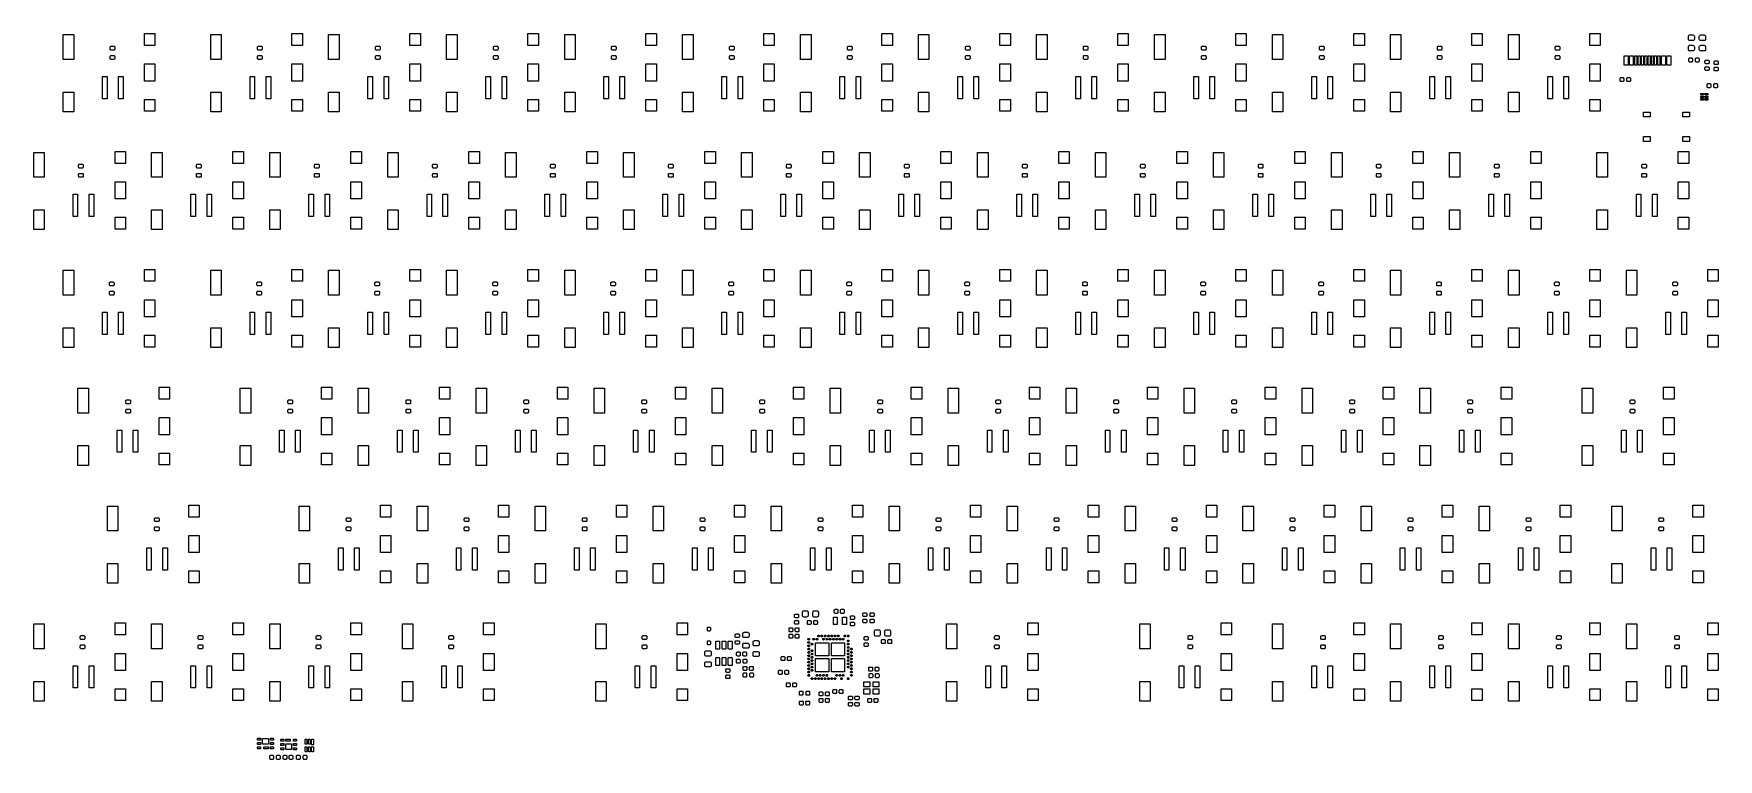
# Model space of a CAD drawing. Extents: x 0.8 to 10.9, y -6.1 to -1.7.
import ezdxf

# ---------------------------------------------------------------- set-up
doc = ezdxf.new("R2010")
doc.units = 0
doc.header["$MEASUREMENT"] = 0
doc.layers.add('BLACK', color=7, linetype='CONTINUOUS')

msp = doc.modelspace()

# ---------------------------------------------------------------- linework, layer by layer
at = {"layer": 'BLACK', "linetype": 'CONTINUOUS'}
for p, q in [((0.957, -1.898), (0.957, -1.748)), ((0.957, -1.748), (1.02, -1.748)), ((1.02, -1.748), (1.02, -1.898)), ((1.239, -1.823), (1.24, -1.821)), ((1.24, -1.821), (1.242, -1.819)), ((1.242, -1.819), (1.244, -1.819)), ((1.244, -1.819), (1.26, -1.819)), ((1.26, -1.819), (1.262, -1.819)), ((1.262, -1.819), (1.264, -1.821)), ((1.264, -1.821), (1.265, -1.823)), ((1.445, -1.814), (1.445, -1.743)), ((1.445, -1.743), (1.508, -1.743)), ((1.508, -1.814), (1.445, -1.814)), ((1.508, -1.743), (1.508, -1.814)), ((1.843, -1.898), (1.843, -1.748)), ((1.843, -1.748), (1.906, -1.748)), ((1.906, -1.748), (1.906, -1.898)), ((2.124, -1.823), (2.126, -1.821)), ((2.126, -1.821), (2.128, -1.819)), ((2.128, -1.819), (2.13, -1.819)), ((2.13, -1.819), (2.146, -1.819)), ((2.146, -1.819), (2.148, -1.819)), ((2.148, -1.819), (2.15, -1.821)), ((2.15, -1.821), (2.151, -1.823)), ((2.331, -1.814), (2.331, -1.743)), ((2.331, -1.743), (2.394, -1.743)), ((2.394, -1.814), (2.331, -1.814)), ((2.394, -1.743), (2.394, -1.814)), ((2.551, -1.898), (2.551, -1.748)), ((2.551, -1.748), (2.614, -1.748)), ((2.614, -1.748), (2.614, -1.898)), ((2.833, -1.823), (2.834, -1.821)), ((2.834, -1.821), (2.836, -1.819)), ((2.836, -1.819), (2.839, -1.819)), ((2.839, -1.819), (2.854, -1.819)), ((2.854, -1.819), (2.857, -1.819)), ((2.857, -1.819), (2.859, -1.821)), ((2.859, -1.821), (2.86, -1.823)), ((3.039, -1.814), (3.039, -1.743)), ((3.039, -1.743), (3.102, -1.743)), ((3.102, -1.814), (3.039, -1.814)), ((3.102, -1.743), (3.102, -1.814)), ((3.26, -1.898), (3.26, -1.748)), ((3.26, -1.748), (3.323, -1.748)), ((3.323, -1.748), (3.323, -1.898)), ((3.542, -1.823), (3.543, -1.821)), ((3.543, -1.821), (3.545, -1.819)), ((3.545, -1.819), (3.547, -1.819)), ((3.547, -1.819), (3.563, -1.819)), ((3.563, -1.819), (3.565, -1.819)), ((3.565, -1.819), (3.567, -1.821)), ((3.567, -1.821), (3.568, -1.823)), ((3.748, -1.814), (3.748, -1.743)), ((3.748, -1.743), (3.811, -1.743)), ((3.811, -1.814), (3.748, -1.814)), ((3.811, -1.743), (3.811, -1.814)), ((3.969, -1.898), (3.969, -1.748)), ((3.969, -1.748), (4.031, -1.748)), ((4.031, -1.748), (4.031, -1.898)), ((4.25, -1.823), (4.252, -1.821)), ((4.252, -1.821), (4.254, -1.819)), ((4.254, -1.819), (4.256, -1.819)), ((4.256, -1.819), (4.272, -1.819)), ((4.272, -1.819), (4.274, -1.819)), ((4.274, -1.819), (4.276, -1.821)), ((4.276, -1.821), (4.277, -1.823)), ((4.457, -1.814), (4.457, -1.743)), ((4.457, -1.743), (4.52, -1.743)), ((4.52, -1.814), (4.457, -1.814)), ((4.52, -1.743), (4.52, -1.814)), ((4.677, -1.898), (4.677, -1.748)), ((4.677, -1.748), (4.74, -1.748)), ((4.74, -1.748), (4.74, -1.898)), ((4.959, -1.823), (4.96, -1.821)), ((4.96, -1.821), (4.962, -1.819)), ((4.962, -1.819), (4.965, -1.819)), ((4.965, -1.819), (4.98, -1.819)), ((4.98, -1.819), (4.983, -1.819)), ((4.983, -1.819), (4.984, -1.821)), ((4.984, -1.821), (4.986, -1.823)), ((5.165, -1.814), (5.165, -1.743)), ((5.165, -1.743), (5.228, -1.743)), ((5.228, -1.814), (5.165, -1.814)), ((5.228, -1.743), (5.228, -1.814)), ((5.386, -1.898), (5.386, -1.748)), ((5.386, -1.748), (5.449, -1.748)), ((5.449, -1.748), (5.449, -1.898)), ((5.668, -1.823), (5.669, -1.821)), ((5.669, -1.821), (5.671, -1.819)), ((5.671, -1.819), (5.673, -1.819)), ((5.673, -1.819), (5.689, -1.819)), ((5.689, -1.819), (5.691, -1.819)), ((5.691, -1.819), (5.693, -1.821)), ((5.693, -1.821), (5.694, -1.823)), ((5.874, -1.814), (5.874, -1.743)), ((5.874, -1.743), (5.937, -1.743)), ((5.937, -1.814), (5.874, -1.814)), ((5.937, -1.743), (5.937, -1.814)), ((6.094, -1.898), (6.094, -1.748)), ((6.094, -1.748), (6.157, -1.748)), ((6.157, -1.748), (6.157, -1.898)), ((6.376, -1.823), (6.378, -1.821)), ((6.378, -1.821), (6.38, -1.819)), ((6.38, -1.819), (6.382, -1.819)), ((6.382, -1.819), (6.398, -1.819)), ((6.398, -1.819), (6.4, -1.819)), ((6.4, -1.819), (6.402, -1.821)), ((6.402, -1.821), (6.403, -1.823)), ((6.583, -1.814), (6.583, -1.743)), ((6.583, -1.743), (6.646, -1.743)), ((6.646, -1.814), (6.583, -1.814)), ((6.646, -1.743), (6.646, -1.814)), ((6.803, -1.898), (6.803, -1.748)), ((6.803, -1.748), (6.866, -1.748)), ((6.866, -1.748), (6.866, -1.898)), ((7.085, -1.823), (7.086, -1.821)), ((7.086, -1.821), (7.088, -1.819)), ((7.088, -1.819), (7.091, -1.819)), ((7.091, -1.819), (7.106, -1.819)), ((7.106, -1.819), (7.109, -1.819)), ((7.109, -1.819), (7.11, -1.821)), ((7.11, -1.821), (7.112, -1.823)), ((7.291, -1.814), (7.291, -1.743)), ((7.291, -1.743), (7.354, -1.743)), ((7.354, -1.814), (7.291, -1.814)), ((7.354, -1.743), (7.354, -1.814)), ((7.512, -1.898), (7.512, -1.748)), ((7.512, -1.748), (7.575, -1.748)), ((7.575, -1.748), (7.575, -1.898)), ((7.794, -1.823), (7.795, -1.821)), ((7.795, -1.821), (7.797, -1.819)), ((7.797, -1.819), (7.799, -1.819)), ((7.799, -1.819), (7.815, -1.819)), ((7.815, -1.819), (7.817, -1.819)), ((7.817, -1.819), (7.819, -1.821)), ((7.819, -1.821), (7.82, -1.823)), ((8, -1.814), (8, -1.743)), ((8, -1.743), (8.063, -1.743)), ((8.063, -1.814), (8, -1.814)), ((8.063, -1.743), (8.063, -1.814)), ((8.22, -1.898), (8.22, -1.748)), ((8.22, -1.748), (8.283, -1.748)), ((8.283, -1.748), (8.283, -1.898)), ((8.502, -1.823), (8.504, -1.821)), ((8.504, -1.821), (8.506, -1.819)), ((8.506, -1.819), (8.508, -1.819)), ((8.508, -1.819), (8.524, -1.819)), ((8.524, -1.819), (8.526, -1.819)), ((8.526, -1.819), (8.528, -1.821)), ((8.528, -1.821), (8.529, -1.823)), ((8.709, -1.814), (8.709, -1.743)), ((8.709, -1.743), (8.772, -1.743)), ((8.772, -1.814), (8.709, -1.814)), ((8.772, -1.743), (8.772, -1.814)), ((8.929, -1.898), (8.929, -1.748)), ((8.929, -1.748), (8.992, -1.748)), ((8.992, -1.748), (8.992, -1.898)), ((9.211, -1.823), (9.212, -1.821)), ((9.212, -1.821), (9.214, -1.819)), ((9.214, -1.819), (9.217, -1.819)), ((9.217, -1.819), (9.232, -1.819)), ((9.232, -1.819), (9.235, -1.819)), ((9.235, -1.819), (9.236, -1.821)), ((9.236, -1.821), (9.238, -1.823)), ((9.417, -1.814), (9.417, -1.743)), ((9.417, -1.743), (9.48, -1.743)), ((9.48, -1.814), (9.417, -1.814)), ((9.48, -1.743), (9.48, -1.814)), ((9.638, -1.898), (9.638, -1.748)), ((9.638, -1.748), (9.701, -1.748)), ((9.701, -1.748), (9.701, -1.898)), ((9.92, -1.823), (9.921, -1.821)), ((9.921, -1.821), (9.923, -1.819)), ((9.923, -1.819), (9.925, -1.819)), ((9.925, -1.819), (9.941, -1.819)), ((9.941, -1.819), (9.943, -1.819)), ((9.943, -1.819), (9.945, -1.821)), ((9.945, -1.821), (9.946, -1.823)), ((10.126, -1.814), (10.126, -1.743)), ((10.126, -1.743), (10.189, -1.743)), ((10.189, -1.814), (10.126, -1.814)), ((10.189, -1.743), (10.189, -1.814)), ((10.718, -1.756), (10.72, -1.754)), ((10.718, -1.76), (10.718, -1.756)), ((10.718, -1.777), (10.718, -1.76)), ((10.718, -1.78), (10.718, -1.777)), ((10.72, -1.783), (10.718, -1.78)), ((10.718, -1.818), (10.72, -1.816)), ((10.718, -1.822), (10.718, -1.818)), ((10.72, -1.754), (10.723, -1.752)), ((10.723, -1.785), (10.72, -1.783)), ((10.72, -1.816), (10.723, -1.814)), ((10.723, -1.752), (10.726, -1.751)), ((10.726, -1.785), (10.723, -1.785)), ((10.723, -1.814), (10.726, -1.813)), ((10.726, -1.751), (10.746, -1.751)), ((10.746, -1.785), (10.726, -1.785)), ((10.726, -1.813), (10.746, -1.813)), ((10.746, -1.751), (10.75, -1.752)), ((10.75, -1.785), (10.746, -1.785)), ((10.746, -1.813), (10.75, -1.814)), ((10.75, -1.752), (10.752, -1.754)), ((10.752, -1.783), (10.75, -1.785)), ((10.75, -1.814), (10.752, -1.816)), ((10.752, -1.754), (10.754, -1.756)), ((10.754, -1.78), (10.752, -1.783)), ((10.752, -1.816), (10.754, -1.818)), ((10.754, -1.756), (10.755, -1.76)), ((10.755, -1.777), (10.754, -1.78)), ((10.754, -1.818), (10.755, -1.822)), ((10.755, -1.76), (10.755, -1.777)), ((10.784, -1.76), (10.785, -1.756)), ((10.784, -1.777), (10.784, -1.76)), ((10.785, -1.78), (10.784, -1.777)), ((10.784, -1.822), (10.785, -1.818)), ((10.785, -1.756), (10.787, -1.754)), ((10.787, -1.783), (10.785, -1.78)), ((10.785, -1.818), (10.787, -1.816)), ((10.787, -1.754), (10.79, -1.752)), ((10.79, -1.785), (10.787, -1.783)), ((10.787, -1.816), (10.79, -1.814)), ((10.79, -1.752), (10.793, -1.751)), ((10.793, -1.785), (10.79, -1.785)), ((10.79, -1.814), (10.793, -1.813)), ((10.793, -1.751), (10.813, -1.751)), ((10.813, -1.785), (10.793, -1.785)), ((10.793, -1.813), (10.813, -1.813)), ((10.813, -1.751), (10.817, -1.752)), ((10.817, -1.785), (10.813, -1.785)), ((10.813, -1.813), (10.817, -1.814)), ((10.817, -1.752), (10.819, -1.754)), ((10.819, -1.783), (10.817, -1.785)), ((10.817, -1.814), (10.819, -1.816)), ((10.819, -1.754), (10.821, -1.756)), ((10.821, -1.78), (10.819, -1.783)), ((10.819, -1.816), (10.821, -1.818)), ((10.821, -1.756), (10.822, -1.76)), ((10.822, -1.777), (10.821, -1.78)), ((10.821, -1.818), (10.822, -1.822)), ((10.822, -1.76), (10.822, -1.777)), ((1.02, -1.898), (0.957, -1.898)), ((1.238, -1.825), (1.239, -1.823)), ((1.238, -1.837), (1.238, -1.825)), ((1.239, -1.839), (1.238, -1.837)), ((1.238, -1.88), (1.239, -1.878)), ((1.238, -1.892), (1.238, -1.88)), ((1.239, -1.894), (1.238, -1.892)), ((1.24, -1.841), (1.239, -1.839)), ((1.239, -1.878), (1.24, -1.876)), ((1.24, -1.896), (1.239, -1.894)), ((1.242, -1.842), (1.24, -1.841)), ((1.24, -1.876), (1.242, -1.874)), ((1.242, -1.897), (1.24, -1.896)), ((1.244, -1.843), (1.242, -1.842)), ((1.242, -1.874), (1.244, -1.874)), ((1.244, -1.898), (1.242, -1.897)), ((1.26, -1.843), (1.244, -1.843)), ((1.244, -1.874), (1.26, -1.874)), ((1.26, -1.898), (1.244, -1.898)), ((1.262, -1.842), (1.26, -1.843)), ((1.26, -1.874), (1.262, -1.874)), ((1.262, -1.897), (1.26, -1.898)), ((1.264, -1.841), (1.262, -1.842)), ((1.262, -1.874), (1.264, -1.876)), ((1.264, -1.896), (1.262, -1.897)), ((1.265, -1.839), (1.264, -1.841)), ((1.264, -1.876), (1.265, -1.878)), ((1.265, -1.894), (1.264, -1.896)), ((1.265, -1.823), (1.266, -1.825)), ((1.266, -1.837), (1.265, -1.839)), ((1.265, -1.878), (1.266, -1.88)), ((1.266, -1.892), (1.265, -1.894)), ((1.266, -1.825), (1.266, -1.837)), ((1.266, -1.88), (1.266, -1.892)), ((1.906, -1.898), (1.843, -1.898)), ((2.124, -1.825), (2.124, -1.823)), ((2.124, -1.837), (2.124, -1.825)), ((2.124, -1.839), (2.124, -1.837)), ((2.126, -1.841), (2.124, -1.839)), ((2.124, -1.878), (2.126, -1.876)), ((2.124, -1.88), (2.124, -1.878)), ((2.124, -1.892), (2.124, -1.88)), ((2.124, -1.894), (2.124, -1.892)), ((2.126, -1.896), (2.124, -1.894)), ((2.128, -1.842), (2.126, -1.841)), ((2.126, -1.876), (2.128, -1.874)), ((2.128, -1.897), (2.126, -1.896)), ((2.13, -1.843), (2.128, -1.842)), ((2.128, -1.874), (2.13, -1.874)), ((2.13, -1.898), (2.128, -1.897)), ((2.146, -1.843), (2.13, -1.843)), ((2.13, -1.874), (2.146, -1.874)), ((2.146, -1.898), (2.13, -1.898)), ((2.148, -1.842), (2.146, -1.843)), ((2.146, -1.874), (2.148, -1.874)), ((2.148, -1.897), (2.146, -1.898)), ((2.15, -1.841), (2.148, -1.842)), ((2.148, -1.874), (2.15, -1.876)), ((2.15, -1.896), (2.148, -1.897)), ((2.151, -1.839), (2.15, -1.841)), ((2.15, -1.876), (2.151, -1.878)), ((2.151, -1.894), (2.15, -1.896)), ((2.151, -1.823), (2.152, -1.825)), ((2.152, -1.837), (2.151, -1.839)), ((2.151, -1.878), (2.152, -1.88)), ((2.152, -1.892), (2.151, -1.894)), ((2.152, -1.825), (2.152, -1.837)), ((2.152, -1.88), (2.152, -1.892)), ((2.614, -1.898), (2.551, -1.898)), ((2.833, -1.825), (2.833, -1.823)), ((2.833, -1.837), (2.833, -1.825)), ((2.833, -1.839), (2.833, -1.837)), ((2.834, -1.841), (2.833, -1.839)), ((2.833, -1.878), (2.834, -1.876)), ((2.833, -1.88), (2.833, -1.878)), ((2.833, -1.892), (2.833, -1.88)), ((2.833, -1.894), (2.833, -1.892)), ((2.834, -1.896), (2.833, -1.894)), ((2.836, -1.842), (2.834, -1.841)), ((2.834, -1.876), (2.836, -1.874)), ((2.836, -1.897), (2.834, -1.896)), ((2.839, -1.843), (2.836, -1.842)), ((2.836, -1.874), (2.839, -1.874)), ((2.839, -1.898), (2.836, -1.897)), ((2.854, -1.843), (2.839, -1.843)), ((2.839, -1.874), (2.854, -1.874)), ((2.854, -1.898), (2.839, -1.898)), ((2.857, -1.842), (2.854, -1.843)), ((2.854, -1.874), (2.857, -1.874)), ((2.857, -1.897), (2.854, -1.898)), ((2.859, -1.841), (2.857, -1.842)), ((2.857, -1.874), (2.859, -1.876)), ((2.859, -1.896), (2.857, -1.897)), ((2.86, -1.839), (2.859, -1.841)), ((2.859, -1.876), (2.86, -1.878)), ((2.86, -1.894), (2.859, -1.896)), ((2.86, -1.823), (2.86, -1.825)), ((2.86, -1.825), (2.86, -1.837)), ((2.86, -1.837), (2.86, -1.839)), ((2.86, -1.878), (2.86, -1.88)), ((2.86, -1.88), (2.86, -1.892)), ((2.86, -1.892), (2.86, -1.894)), ((3.323, -1.898), (3.26, -1.898)), ((3.541, -1.825), (3.542, -1.823)), ((3.541, -1.837), (3.541, -1.825)), ((3.542, -1.839), (3.541, -1.837)), ((3.541, -1.88), (3.542, -1.878)), ((3.541, -1.892), (3.541, -1.88)), ((3.542, -1.894), (3.541, -1.892)), ((3.543, -1.841), (3.542, -1.839)), ((3.542, -1.878), (3.543, -1.876)), ((3.543, -1.896), (3.542, -1.894)), ((3.545, -1.842), (3.543, -1.841)), ((3.543, -1.876), (3.545, -1.874)), ((3.545, -1.897), (3.543, -1.896)), ((3.547, -1.843), (3.545, -1.842)), ((3.545, -1.874), (3.547, -1.874)), ((3.547, -1.898), (3.545, -1.897)), ((3.563, -1.843), (3.547, -1.843)), ((3.547, -1.874), (3.563, -1.874)), ((3.563, -1.898), (3.547, -1.898)), ((3.565, -1.842), (3.563, -1.843)), ((3.563, -1.874), (3.565, -1.874)), ((3.565, -1.897), (3.563, -1.898)), ((3.567, -1.841), (3.565, -1.842)), ((3.565, -1.874), (3.567, -1.876)), ((3.567, -1.896), (3.565, -1.897)), ((3.568, -1.839), (3.567, -1.841)), ((3.567, -1.876), (3.568, -1.878)), ((3.568, -1.894), (3.567, -1.896)), ((3.568, -1.823), (3.569, -1.825)), ((3.569, -1.837), (3.568, -1.839)), ((3.568, -1.878), (3.569, -1.88)), ((3.569, -1.892), (3.568, -1.894)), ((3.569, -1.825), (3.569, -1.837)), ((3.569, -1.88), (3.569, -1.892)), ((4.031, -1.898), (3.969, -1.898)), ((4.25, -1.825), (4.25, -1.823)), ((4.25, -1.837), (4.25, -1.825)), ((4.25, -1.839), (4.25, -1.837)), ((4.252, -1.841), (4.25, -1.839)), ((4.25, -1.878), (4.252, -1.876)), ((4.25, -1.88), (4.25, -1.878)), ((4.25, -1.892), (4.25, -1.88)), ((4.25, -1.894), (4.25, -1.892)), ((4.252, -1.896), (4.25, -1.894)), ((4.254, -1.842), (4.252, -1.841)), ((4.252, -1.876), (4.254, -1.874)), ((4.254, -1.897), (4.252, -1.896)), ((4.256, -1.843), (4.254, -1.842)), ((4.254, -1.874), (4.256, -1.874)), ((4.256, -1.898), (4.254, -1.897)), ((4.272, -1.843), (4.256, -1.843)), ((4.256, -1.874), (4.272, -1.874)), ((4.272, -1.898), (4.256, -1.898)), ((4.274, -1.842), (4.272, -1.843)), ((4.272, -1.874), (4.274, -1.874)), ((4.274, -1.897), (4.272, -1.898)), ((4.276, -1.841), (4.274, -1.842)), ((4.274, -1.874), (4.276, -1.876)), ((4.276, -1.896), (4.274, -1.897)), ((4.277, -1.839), (4.276, -1.841)), ((4.276, -1.876), (4.277, -1.878)), ((4.277, -1.894), (4.276, -1.896)), ((4.277, -1.823), (4.278, -1.825)), ((4.278, -1.837), (4.277, -1.839)), ((4.277, -1.878), (4.278, -1.88)), ((4.278, -1.892), (4.277, -1.894)), ((4.278, -1.825), (4.278, -1.837)), ((4.278, -1.88), (4.278, -1.892)), ((4.74, -1.898), (4.677, -1.898)), ((4.959, -1.825), (4.959, -1.823)), ((4.959, -1.837), (4.959, -1.825)), ((4.959, -1.839), (4.959, -1.837)), ((4.96, -1.841), (4.959, -1.839)), ((4.959, -1.878), (4.96, -1.876)), ((4.959, -1.88), (4.959, -1.878)), ((4.959, -1.892), (4.959, -1.88)), ((4.959, -1.894), (4.959, -1.892)), ((4.96, -1.896), (4.959, -1.894)), ((4.962, -1.842), (4.96, -1.841)), ((4.96, -1.876), (4.962, -1.874)), ((4.962, -1.897), (4.96, -1.896)), ((4.965, -1.843), (4.962, -1.842)), ((4.962, -1.874), (4.965, -1.874)), ((4.965, -1.898), (4.962, -1.897)), ((4.98, -1.843), (4.965, -1.843)), ((4.965, -1.874), (4.98, -1.874)), ((4.98, -1.898), (4.965, -1.898)), ((4.983, -1.842), (4.98, -1.843)), ((4.98, -1.874), (4.983, -1.874)), ((4.983, -1.897), (4.98, -1.898)), ((4.984, -1.841), (4.983, -1.842)), ((4.983, -1.874), (4.984, -1.876)), ((4.984, -1.896), (4.983, -1.897)), ((4.986, -1.839), (4.984, -1.841)), ((4.984, -1.876), (4.986, -1.878)), ((4.986, -1.894), (4.984, -1.896)), ((4.986, -1.823), (4.986, -1.825)), ((4.986, -1.825), (4.986, -1.837)), ((4.986, -1.837), (4.986, -1.839)), ((4.986, -1.878), (4.986, -1.88)), ((4.986, -1.88), (4.986, -1.892)), ((4.986, -1.892), (4.986, -1.894)), ((5.449, -1.898), (5.386, -1.898)), ((5.667, -1.825), (5.668, -1.823)), ((5.667, -1.837), (5.667, -1.825)), ((5.668, -1.839), (5.667, -1.837)), ((5.667, -1.88), (5.668, -1.878)), ((5.667, -1.892), (5.667, -1.88)), ((5.668, -1.894), (5.667, -1.892)), ((5.669, -1.841), (5.668, -1.839)), ((5.668, -1.878), (5.669, -1.876)), ((5.669, -1.896), (5.668, -1.894)), ((5.671, -1.842), (5.669, -1.841)), ((5.669, -1.876), (5.671, -1.874)), ((5.671, -1.897), (5.669, -1.896)), ((5.673, -1.843), (5.671, -1.842)), ((5.671, -1.874), (5.673, -1.874)), ((5.673, -1.898), (5.671, -1.897)), ((5.689, -1.843), (5.673, -1.843)), ((5.673, -1.874), (5.689, -1.874)), ((5.689, -1.898), (5.673, -1.898)), ((5.691, -1.842), (5.689, -1.843)), ((5.689, -1.874), (5.691, -1.874)), ((5.691, -1.897), (5.689, -1.898)), ((5.693, -1.841), (5.691, -1.842)), ((5.691, -1.874), (5.693, -1.876)), ((5.693, -1.896), (5.691, -1.897)), ((5.694, -1.839), (5.693, -1.841)), ((5.693, -1.876), (5.694, -1.878)), ((5.694, -1.894), (5.693, -1.896)), ((5.694, -1.823), (5.695, -1.825)), ((5.695, -1.837), (5.694, -1.839)), ((5.694, -1.878), (5.695, -1.88)), ((5.695, -1.892), (5.694, -1.894)), ((5.695, -1.825), (5.695, -1.837)), ((5.695, -1.88), (5.695, -1.892)), ((6.157, -1.898), (6.094, -1.898)), ((6.376, -1.825), (6.376, -1.823)), ((6.376, -1.837), (6.376, -1.825)), ((6.376, -1.839), (6.376, -1.837)), ((6.378, -1.841), (6.376, -1.839)), ((6.376, -1.878), (6.378, -1.876)), ((6.376, -1.88), (6.376, -1.878)), ((6.376, -1.892), (6.376, -1.88)), ((6.376, -1.894), (6.376, -1.892)), ((6.378, -1.896), (6.376, -1.894)), ((6.38, -1.842), (6.378, -1.841)), ((6.378, -1.876), (6.38, -1.874)), ((6.38, -1.897), (6.378, -1.896)), ((6.382, -1.843), (6.38, -1.842)), ((6.38, -1.874), (6.382, -1.874)), ((6.382, -1.898), (6.38, -1.897)), ((6.398, -1.843), (6.382, -1.843)), ((6.382, -1.874), (6.398, -1.874)), ((6.398, -1.898), (6.382, -1.898)), ((6.4, -1.842), (6.398, -1.843)), ((6.398, -1.874), (6.4, -1.874)), ((6.4, -1.897), (6.398, -1.898)), ((6.402, -1.841), (6.4, -1.842)), ((6.4, -1.874), (6.402, -1.876)), ((6.402, -1.896), (6.4, -1.897)), ((6.403, -1.839), (6.402, -1.841)), ((6.402, -1.876), (6.403, -1.878)), ((6.403, -1.894), (6.402, -1.896)), ((6.403, -1.823), (6.404, -1.825)), ((6.404, -1.837), (6.403, -1.839)), ((6.403, -1.878), (6.404, -1.88)), ((6.404, -1.892), (6.403, -1.894)), ((6.404, -1.825), (6.404, -1.837)), ((6.404, -1.88), (6.404, -1.892)), ((6.866, -1.898), (6.803, -1.898)), ((7.085, -1.825), (7.085, -1.823)), ((7.085, -1.837), (7.085, -1.825)), ((7.085, -1.839), (7.085, -1.837)), ((7.086, -1.841), (7.085, -1.839)), ((7.085, -1.878), (7.086, -1.876)), ((7.085, -1.88), (7.085, -1.878)), ((7.085, -1.892), (7.085, -1.88)), ((7.085, -1.894), (7.085, -1.892)), ((7.086, -1.896), (7.085, -1.894)), ((7.088, -1.842), (7.086, -1.841)), ((7.086, -1.876), (7.088, -1.874)), ((7.088, -1.897), (7.086, -1.896)), ((7.091, -1.843), (7.088, -1.842)), ((7.088, -1.874), (7.091, -1.874)), ((7.091, -1.898), (7.088, -1.897)), ((7.106, -1.843), (7.091, -1.843)), ((7.091, -1.874), (7.106, -1.874)), ((7.106, -1.898), (7.091, -1.898)), ((7.109, -1.842), (7.106, -1.843)), ((7.106, -1.874), (7.109, -1.874)), ((7.109, -1.897), (7.106, -1.898)), ((7.11, -1.841), (7.109, -1.842)), ((7.109, -1.874), (7.11, -1.876)), ((7.11, -1.896), (7.109, -1.897)), ((7.112, -1.839), (7.11, -1.841)), ((7.11, -1.876), (7.112, -1.878)), ((7.112, -1.894), (7.11, -1.896)), ((7.112, -1.823), (7.112, -1.825)), ((7.112, -1.825), (7.112, -1.837)), ((7.112, -1.837), (7.112, -1.839)), ((7.112, -1.878), (7.112, -1.88)), ((7.112, -1.88), (7.112, -1.892)), ((7.112, -1.892), (7.112, -1.894)), ((7.575, -1.898), (7.512, -1.898)), ((7.793, -1.825), (7.794, -1.823)), ((7.793, -1.837), (7.793, -1.825)), ((7.794, -1.839), (7.793, -1.837)), ((7.793, -1.88), (7.794, -1.878)), ((7.793, -1.892), (7.793, -1.88)), ((7.794, -1.894), (7.793, -1.892)), ((7.795, -1.841), (7.794, -1.839)), ((7.794, -1.878), (7.795, -1.876)), ((7.795, -1.896), (7.794, -1.894)), ((7.797, -1.842), (7.795, -1.841)), ((7.795, -1.876), (7.797, -1.874)), ((7.797, -1.897), (7.795, -1.896)), ((7.799, -1.843), (7.797, -1.842)), ((7.797, -1.874), (7.799, -1.874)), ((7.799, -1.898), (7.797, -1.897)), ((7.815, -1.843), (7.799, -1.843)), ((7.799, -1.874), (7.815, -1.874)), ((7.815, -1.898), (7.799, -1.898)), ((7.817, -1.842), (7.815, -1.843)), ((7.815, -1.874), (7.817, -1.874)), ((7.817, -1.897), (7.815, -1.898)), ((7.819, -1.841), (7.817, -1.842)), ((7.817, -1.874), (7.819, -1.876)), ((7.819, -1.896), (7.817, -1.897)), ((7.82, -1.839), (7.819, -1.841)), ((7.819, -1.876), (7.82, -1.878)), ((7.82, -1.894), (7.819, -1.896)), ((7.82, -1.823), (7.821, -1.825)), ((7.821, -1.837), (7.82, -1.839)), ((7.82, -1.878), (7.821, -1.88)), ((7.821, -1.892), (7.82, -1.894)), ((7.821, -1.825), (7.821, -1.837)), ((7.821, -1.88), (7.821, -1.892)), ((8.283, -1.898), (8.22, -1.898)), ((8.502, -1.825), (8.502, -1.823)), ((8.502, -1.837), (8.502, -1.825)), ((8.502, -1.839), (8.502, -1.837)), ((8.504, -1.841), (8.502, -1.839)), ((8.502, -1.878), (8.504, -1.876)), ((8.502, -1.88), (8.502, -1.878)), ((8.502, -1.892), (8.502, -1.88)), ((8.502, -1.894), (8.502, -1.892)), ((8.504, -1.896), (8.502, -1.894)), ((8.506, -1.842), (8.504, -1.841)), ((8.504, -1.876), (8.506, -1.874)), ((8.506, -1.897), (8.504, -1.896)), ((8.508, -1.843), (8.506, -1.842)), ((8.506, -1.874), (8.508, -1.874)), ((8.508, -1.898), (8.506, -1.897)), ((8.524, -1.843), (8.508, -1.843)), ((8.508, -1.874), (8.524, -1.874)), ((8.524, -1.898), (8.508, -1.898)), ((8.526, -1.842), (8.524, -1.843)), ((8.524, -1.874), (8.526, -1.874)), ((8.526, -1.897), (8.524, -1.898)), ((8.528, -1.841), (8.526, -1.842)), ((8.526, -1.874), (8.528, -1.876)), ((8.528, -1.896), (8.526, -1.897)), ((8.529, -1.839), (8.528, -1.841)), ((8.528, -1.876), (8.529, -1.878)), ((8.529, -1.894), (8.528, -1.896)), ((8.529, -1.823), (8.53, -1.825)), ((8.53, -1.837), (8.529, -1.839)), ((8.529, -1.878), (8.53, -1.88)), ((8.53, -1.892), (8.529, -1.894)), ((8.53, -1.825), (8.53, -1.837)), ((8.53, -1.88), (8.53, -1.892)), ((8.992, -1.898), (8.929, -1.898)), ((9.211, -1.825), (9.211, -1.823)), ((9.211, -1.837), (9.211, -1.825)), ((9.211, -1.839), (9.211, -1.837)), ((9.212, -1.841), (9.211, -1.839)), ((9.211, -1.878), (9.212, -1.876)), ((9.211, -1.88), (9.211, -1.878)), ((9.211, -1.892), (9.211, -1.88)), ((9.211, -1.894), (9.211, -1.892)), ((9.212, -1.896), (9.211, -1.894)), ((9.214, -1.842), (9.212, -1.841)), ((9.212, -1.876), (9.214, -1.874)), ((9.214, -1.897), (9.212, -1.896)), ((9.217, -1.843), (9.214, -1.842)), ((9.214, -1.874), (9.217, -1.874)), ((9.217, -1.898), (9.214, -1.897)), ((9.232, -1.843), (9.217, -1.843)), ((9.217, -1.874), (9.232, -1.874)), ((9.232, -1.898), (9.217, -1.898)), ((9.235, -1.842), (9.232, -1.843)), ((9.232, -1.874), (9.235, -1.874)), ((9.235, -1.897), (9.232, -1.898)), ((9.236, -1.841), (9.235, -1.842)), ((9.235, -1.874), (9.236, -1.876)), ((9.236, -1.896), (9.235, -1.897)), ((9.238, -1.839), (9.236, -1.841)), ((9.236, -1.876), (9.238, -1.878)), ((9.238, -1.894), (9.236, -1.896)), ((9.238, -1.823), (9.238, -1.825)), ((9.238, -1.825), (9.238, -1.837)), ((9.238, -1.837), (9.238, -1.839)), ((9.238, -1.878), (9.238, -1.88)), ((9.238, -1.88), (9.238, -1.892)), ((9.238, -1.892), (9.238, -1.894)), ((9.701, -1.898), (9.638, -1.898)), ((9.919, -1.825), (9.92, -1.823)), ((9.919, -1.837), (9.919, -1.825)), ((9.92, -1.839), (9.919, -1.837)), ((9.919, -1.88), (9.92, -1.878)), ((9.919, -1.892), (9.919, -1.88)), ((9.92, -1.894), (9.919, -1.892)), ((9.921, -1.841), (9.92, -1.839)), ((9.92, -1.878), (9.921, -1.876)), ((9.921, -1.896), (9.92, -1.894)), ((9.923, -1.842), (9.921, -1.841)), ((9.921, -1.876), (9.923, -1.874)), ((9.923, -1.897), (9.921, -1.896)), ((9.925, -1.843), (9.923, -1.842)), ((9.923, -1.874), (9.925, -1.874)), ((9.925, -1.898), (9.923, -1.897)), ((9.941, -1.843), (9.925, -1.843)), ((9.925, -1.874), (9.941, -1.874)), ((9.941, -1.898), (9.925, -1.898)), ((9.943, -1.842), (9.941, -1.843)), ((9.941, -1.874), (9.943, -1.874)), ((9.943, -1.897), (9.941, -1.898)), ((9.945, -1.841), (9.943, -1.842)), ((9.943, -1.874), (9.945, -1.876)), ((9.945, -1.896), (9.943, -1.897)), ((9.946, -1.839), (9.945, -1.841)), ((9.945, -1.876), (9.946, -1.878)), ((9.946, -1.894), (9.945, -1.896)), ((9.946, -1.823), (9.947, -1.825)), ((9.947, -1.837), (9.946, -1.839)), ((9.946, -1.878), (9.947, -1.88)), ((9.947, -1.892), (9.946, -1.894)), ((9.947, -1.825), (9.947, -1.837)), ((9.947, -1.88), (9.947, -1.892)), ((10.332, -1.933), (10.332, -1.876)), ((10.332, -1.876), (10.356, -1.876)), ((10.356, -1.876), (10.356, -1.933)), ((10.364, -1.933), (10.364, -1.876)), ((10.364, -1.876), (10.387, -1.876)), ((10.387, -1.876), (10.387, -1.933)), ((10.397, -1.933), (10.397, -1.876)), ((10.397, -1.876), (10.409, -1.876)), ((10.409, -1.876), (10.409, -1.933)), ((10.417, -1.933), (10.417, -1.876)), ((10.417, -1.876), (10.429, -1.876)), ((10.429, -1.876), (10.429, -1.933)), ((10.437, -1.933), (10.437, -1.876)), ((10.437, -1.876), (10.448, -1.876)), ((10.448, -1.876), (10.448, -1.933)), ((10.456, -1.933), (10.456, -1.876)), ((10.456, -1.876), (10.468, -1.876)), ((10.468, -1.876), (10.468, -1.933)), ((10.476, -1.933), (10.476, -1.876)), ((10.476, -1.876), (10.488, -1.876)), ((10.488, -1.876), (10.488, -1.933)), ((10.496, -1.933), (10.496, -1.876)), ((10.496, -1.876), (10.507, -1.876)), ((10.507, -1.876), (10.507, -1.933)), ((10.515, -1.933), (10.515, -1.876)), ((10.515, -1.876), (10.527, -1.876)), ((10.527, -1.876), (10.527, -1.933)), ((10.535, -1.933), (10.535, -1.876)), ((10.535, -1.876), (10.547, -1.876)), ((10.547, -1.876), (10.547, -1.933)), ((10.557, -1.933), (10.557, -1.876)), ((10.557, -1.876), (10.58, -1.876)), ((10.58, -1.876), (10.58, -1.933)), ((10.588, -1.933), (10.588, -1.876)), ((10.588, -1.876), (10.612, -1.876)), ((10.612, -1.876), (10.612, -1.933)), ((10.718, -1.839), (10.718, -1.822)), ((10.718, -1.842), (10.718, -1.839)), ((10.72, -1.845), (10.718, -1.842)), ((10.723, -1.847), (10.72, -1.845)), ((10.721, -1.894), (10.722, -1.892)), ((10.721, -1.909), (10.721, -1.894)), ((10.722, -1.911), (10.721, -1.909)), ((10.722, -1.892), (10.723, -1.891)), ((10.723, -1.913), (10.722, -1.911)), ((10.726, -1.847), (10.723, -1.847)), ((10.723, -1.891), (10.725, -1.889)), ((10.725, -1.914), (10.723, -1.913)), ((10.725, -1.889), (10.727, -1.889)), ((10.727, -1.914), (10.725, -1.914)), ((10.746, -1.847), (10.726, -1.847)), ((10.727, -1.889), (10.737, -1.889)), ((10.737, -1.914), (10.727, -1.914)), ((10.737, -1.889), (10.739, -1.889)), ((10.739, -1.914), (10.737, -1.914)), ((10.739, -1.889), (10.741, -1.891)), ((10.741, -1.913), (10.739, -1.914)), ((10.741, -1.891), (10.742, -1.892)), ((10.742, -1.911), (10.741, -1.913)), ((10.742, -1.892), (10.743, -1.894)), ((10.743, -1.909), (10.742, -1.911)), ((10.743, -1.894), (10.743, -1.909)), ((10.75, -1.847), (10.746, -1.847)), ((10.752, -1.845), (10.75, -1.847)), ((10.754, -1.842), (10.752, -1.845)), ((10.755, -1.839), (10.754, -1.842)), ((10.755, -1.822), (10.755, -1.839)), ((10.761, -1.894), (10.762, -1.892)), ((10.761, -1.909), (10.761, -1.894)), ((10.762, -1.911), (10.761, -1.909)), ((10.762, -1.892), (10.763, -1.891)), ((10.763, -1.913), (10.762, -1.911)), ((10.763, -1.891), (10.765, -1.889)), ((10.765, -1.914), (10.763, -1.913)), ((10.765, -1.889), (10.767, -1.889)), ((10.767, -1.914), (10.765, -1.914)), ((10.767, -1.889), (10.777, -1.889)), ((10.777, -1.914), (10.767, -1.914)), ((10.777, -1.889), (10.779, -1.889)), ((10.779, -1.914), (10.777, -1.914)), ((10.779, -1.889), (10.781, -1.891)), ((10.781, -1.913), (10.779, -1.914)), ((10.781, -1.891), (10.782, -1.892)), ((10.782, -1.911), (10.781, -1.913)), ((10.782, -1.892), (10.783, -1.894)), ((10.783, -1.909), (10.782, -1.911)), ((10.783, -1.894), (10.783, -1.909)), ((10.784, -1.839), (10.784, -1.822)), ((10.785, -1.842), (10.784, -1.839)), ((10.787, -1.845), (10.785, -1.842)), ((10.79, -1.847), (10.787, -1.845)), ((10.793, -1.847), (10.79, -1.847)), ((10.813, -1.847), (10.793, -1.847)), ((10.817, -1.847), (10.813, -1.847)), ((10.819, -1.845), (10.817, -1.847)), ((10.818, -1.908), (10.819, -1.906)), ((10.818, -1.918), (10.818, -1.908)), ((10.819, -1.92), (10.818, -1.918)), ((10.821, -1.842), (10.819, -1.845)), ((10.819, -1.906), (10.82, -1.904)), ((10.82, -1.922), (10.819, -1.92)), ((10.82, -1.904), (10.821, -1.903)), ((10.821, -1.923), (10.82, -1.922)), ((10.822, -1.839), (10.821, -1.842)), ((10.821, -1.903), (10.823, -1.902)), ((10.822, -1.822), (10.822, -1.839)), ((10.823, -1.902), (10.838, -1.902)), ((10.838, -1.902), (10.84, -1.903)), ((10.84, -1.903), (10.842, -1.904)), ((10.842, -1.922), (10.84, -1.923)), ((10.842, -1.904), (10.843, -1.906)), ((10.843, -1.92), (10.842, -1.922)), ((10.843, -1.906), (10.843, -1.908)), ((10.843, -1.908), (10.843, -1.918)), ((10.843, -1.918), (10.843, -1.92)), ((10.874, -1.91), (10.875, -1.909)), ((10.874, -1.913), (10.874, -1.91)), ((10.874, -1.924), (10.874, -1.913)), ((10.875, -1.909), (10.877, -1.908)), ((10.877, -1.908), (10.879, -1.907)), ((10.879, -1.907), (10.893, -1.907)), ((10.893, -1.907), (10.895, -1.908)), ((10.895, -1.908), (10.896, -1.909)), ((10.896, -1.909), (10.898, -1.91)), ((10.898, -1.91), (10.898, -1.913)), ((10.898, -1.913), (10.898, -1.924)), ((1.193, -2.134), (1.193, -2)), ((1.193, -2), (1.22, -2)), ((1.22, -2), (1.22, -2.134)), ((1.289, -2.134), (1.289, -2)), ((1.289, -2), (1.317, -2)), ((1.317, -2), (1.317, -2.134)), ((1.445, -2.028), (1.445, -1.925)), ((1.445, -1.925), (1.508, -1.925)), ((1.508, -1.925), (1.508, -2.028)), ((2.079, -2.134), (2.079, -2)), ((2.079, -2), (2.106, -2)), ((2.106, -2), (2.106, -2.134)), ((2.175, -2.134), (2.175, -2)), ((2.175, -2), (2.203, -2)), ((2.203, -2), (2.203, -2.134)), ((2.331, -2.028), (2.331, -1.925)), ((2.331, -1.925), (2.394, -1.925)), ((2.394, -1.925), (2.394, -2.028)), ((2.787, -2.134), (2.787, -2)), ((2.787, -2), (2.815, -2)), ((2.815, -2), (2.815, -2.134)), ((2.884, -2.134), (2.884, -2)), ((2.884, -2), (2.911, -2)), ((2.911, -2), (2.911, -2.134)), ((3.039, -2.028), (3.039, -1.925)), ((3.039, -1.925), (3.102, -1.925)), ((3.102, -1.925), (3.102, -2.028)), ((3.496, -2.134), (3.496, -2)), ((3.496, -2), (3.524, -2)), ((3.524, -2), (3.524, -2.134)), ((3.593, -2.134), (3.593, -2)), ((3.593, -2), (3.62, -2)), ((3.62, -2), (3.62, -2.134)), ((3.748, -2.028), (3.748, -1.925)), ((3.748, -1.925), (3.811, -1.925)), ((3.811, -1.925), (3.811, -2.028)), ((4.205, -2.134), (4.205, -2)), ((4.205, -2), (4.232, -2)), ((4.232, -2), (4.232, -2.134)), ((4.301, -2.134), (4.301, -2)), ((4.301, -2), (4.329, -2)), ((4.329, -2), (4.329, -2.134)), ((4.457, -2.028), (4.457, -1.925)), ((4.457, -1.925), (4.52, -1.925)), ((4.52, -1.925), (4.52, -2.028)), ((4.913, -2.134), (4.913, -2)), ((4.913, -2), (4.941, -2)), ((4.941, -2), (4.941, -2.134)), ((5.01, -2.134), (5.01, -2)), ((5.01, -2), (5.037, -2)), ((5.037, -2), (5.037, -2.134)), ((5.165, -2.028), (5.165, -1.925)), ((5.165, -1.925), (5.228, -1.925)), ((5.228, -1.925), (5.228, -2.028)), ((5.622, -2.134), (5.622, -2)), ((5.622, -2), (5.65, -2)), ((5.65, -2), (5.65, -2.134)), ((5.719, -2.134), (5.719, -2)), ((5.719, -2), (5.746, -2)), ((5.746, -2), (5.746, -2.134)), ((5.874, -2.028), (5.874, -1.925)), ((5.874, -1.925), (5.937, -1.925)), ((5.937, -1.925), (5.937, -2.028)), ((6.331, -2.134), (6.331, -2)), ((6.331, -2), (6.358, -2)), ((6.358, -2), (6.358, -2.134)), ((6.427, -2.134), (6.427, -2)), ((6.427, -2), (6.455, -2)), ((6.455, -2), (6.455, -2.134)), ((6.583, -2.028), (6.583, -1.925)), ((6.583, -1.925), (6.646, -1.925)), ((6.646, -1.925), (6.646, -2.028)), ((7.039, -2.134), (7.039, -2)), ((7.039, -2), (7.067, -2)), ((7.067, -2), (7.067, -2.134)), ((7.136, -2.134), (7.136, -2)), ((7.136, -2), (7.163, -2)), ((7.163, -2), (7.163, -2.134)), ((7.291, -2.028), (7.291, -1.925)), ((7.291, -1.925), (7.354, -1.925)), ((7.354, -1.925), (7.354, -2.028)), ((7.748, -2.134), (7.748, -2)), ((7.748, -2), (7.776, -2)), ((7.776, -2), (7.776, -2.134)), ((7.844, -2.134), (7.844, -2)), ((7.844, -2), (7.872, -2)), ((7.872, -2), (7.872, -2.134)), ((8, -2.028), (8, -1.925)), ((8, -1.925), (8.063, -1.925)), ((8.063, -1.925), (8.063, -2.028)), ((8.457, -2.134), (8.457, -2)), ((8.457, -2), (8.484, -2)), ((8.484, -2), (8.484, -2.134)), ((8.553, -2.134), (8.553, -2)), ((8.553, -2), (8.581, -2)), ((8.581, -2), (8.581, -2.134)), ((8.709, -2.028), (8.709, -1.925)), ((8.709, -1.925), (8.772, -1.925)), ((8.772, -1.925), (8.772, -2.028)), ((9.165, -2.134), (9.165, -2)), ((9.165, -2), (9.193, -2)), ((9.193, -2), (9.193, -2.134)), ((9.262, -2.134), (9.262, -2)), ((9.262, -2), (9.289, -2)), ((9.289, -2), (9.289, -2.134)), ((9.417, -2.028), (9.417, -1.925)), ((9.417, -1.925), (9.48, -1.925)), ((9.48, -1.925), (9.48, -2.028)), ((9.874, -2.134), (9.874, -2)), ((9.874, -2), (9.902, -2)), ((9.902, -2), (9.902, -2.134)), ((9.97, -2.134), (9.97, -2)), ((9.97, -2), (9.998, -2)), ((9.998, -2), (9.998, -2.134)), ((10.126, -2.028), (10.126, -1.925)), ((10.126, -1.925), (10.189, -1.925)), ((10.189, -1.925), (10.189, -2.028)), ((10.308, -2.012), (10.309, -2.01)), ((10.308, -2.026), (10.308, -2.012)), ((10.309, -2.01), (10.31, -2.008)), ((10.31, -2.008), (10.312, -2.007)), ((10.312, -2.007), (10.314, -2.006)), ((10.314, -2.006), (10.324, -2.006)), ((10.324, -2.006), (10.326, -2.007)), ((10.326, -2.007), (10.328, -2.008)), ((10.328, -2.008), (10.329, -2.01)), ((10.329, -2.01), (10.33, -2.012)), ((10.33, -2.012), (10.33, -2.026)), ((10.356, -1.933), (10.332, -1.933)), ((10.348, -2.012), (10.349, -2.01)), ((10.348, -2.026), (10.348, -2.012)), ((10.349, -2.01), (10.35, -2.008)), ((10.35, -2.008), (10.352, -2.007)), ((10.352, -2.007), (10.354, -2.006)), ((10.354, -2.006), (10.364, -2.006)), ((10.387, -1.933), (10.364, -1.933)), ((10.364, -2.006), (10.366, -2.007)), ((10.366, -2.007), (10.368, -2.008)), ((10.368, -2.008), (10.369, -2.01)), ((10.369, -2.01), (10.37, -2.012)), ((10.37, -2.012), (10.37, -2.026)), ((10.409, -1.933), (10.397, -1.933)), ((10.429, -1.933), (10.417, -1.933)), ((10.448, -1.933), (10.437, -1.933)), ((10.468, -1.933), (10.456, -1.933)), ((10.488, -1.933), (10.476, -1.933)), ((10.507, -1.933), (10.496, -1.933)), ((10.527, -1.933), (10.515, -1.933)), ((10.547, -1.933), (10.535, -1.933)), ((10.58, -1.933), (10.557, -1.933)), ((10.612, -1.933), (10.588, -1.933)), ((10.818, -1.948), (10.819, -1.946)), ((10.818, -1.958), (10.818, -1.948)), ((10.819, -1.96), (10.818, -1.958)), ((10.819, -1.946), (10.82, -1.944)), ((10.82, -1.962), (10.819, -1.96)), ((10.82, -1.944), (10.821, -1.943)), ((10.821, -1.963), (10.82, -1.962)), ((10.823, -1.924), (10.821, -1.923)), ((10.821, -1.943), (10.823, -1.943)), ((10.823, -1.964), (10.821, -1.963)), ((10.838, -1.924), (10.823, -1.924)), ((10.823, -1.943), (10.838, -1.943)), ((10.838, -1.964), (10.823, -1.964)), ((10.84, -1.923), (10.838, -1.924)), ((10.838, -1.943), (10.84, -1.943)), ((10.84, -1.963), (10.838, -1.964)), ((10.84, -1.943), (10.842, -1.944)), ((10.842, -1.962), (10.84, -1.963)), ((10.842, -1.944), (10.843, -1.946)), ((10.843, -1.96), (10.842, -1.962)), ((10.843, -1.946), (10.843, -1.948)), ((10.843, -1.948), (10.843, -1.958)), ((10.843, -1.958), (10.843, -1.96)), ((10.874, -1.926), (10.874, -1.924)), ((10.875, -1.928), (10.874, -1.926)), ((10.874, -1.948), (10.875, -1.946)), ((10.874, -1.95), (10.874, -1.948)), ((10.874, -1.961), (10.874, -1.95)), ((10.874, -1.964), (10.874, -1.961)), ((10.875, -1.965), (10.874, -1.964)), ((10.877, -1.929), (10.875, -1.928)), ((10.875, -1.946), (10.877, -1.945)), ((10.877, -1.967), (10.875, -1.965)), ((10.879, -1.929), (10.877, -1.929)), ((10.877, -1.945), (10.879, -1.945)), ((10.879, -1.967), (10.877, -1.967)), ((10.893, -1.929), (10.879, -1.929)), ((10.879, -1.945), (10.893, -1.945)), ((10.893, -1.967), (10.879, -1.967)), ((10.895, -1.929), (10.893, -1.929)), ((10.893, -1.945), (10.895, -1.945)), ((10.895, -1.967), (10.893, -1.967)), ((10.896, -1.928), (10.895, -1.929)), ((10.895, -1.945), (10.896, -1.946)), ((10.896, -1.965), (10.895, -1.967)), ((10.898, -1.926), (10.896, -1.928)), ((10.896, -1.946), (10.898, -1.948)), ((10.898, -1.964), (10.896, -1.965)), ((10.898, -1.924), (10.898, -1.926)), ((10.898, -1.948), (10.898, -1.95)), ((10.898, -1.95), (10.898, -1.961)), ((10.898, -1.961), (10.898, -1.964)), ((0.957, -2.213), (0.957, -2.094)), ((0.957, -2.094), (1.02, -2.094)), ((1.02, -2.094), (1.02, -2.213)), ((1.508, -2.028), (1.445, -2.028)), ((1.843, -2.213), (1.843, -2.094)), ((1.843, -2.094), (1.906, -2.094)), ((1.906, -2.094), (1.906, -2.213)), ((2.394, -2.028), (2.331, -2.028)), ((2.551, -2.213), (2.551, -2.094)), ((2.551, -2.094), (2.614, -2.094)), ((2.614, -2.094), (2.614, -2.213)), ((3.102, -2.028), (3.039, -2.028)), ((3.26, -2.213), (3.26, -2.094)), ((3.26, -2.094), (3.323, -2.094)), ((3.323, -2.094), (3.323, -2.213)), ((3.811, -2.028), (3.748, -2.028)), ((3.969, -2.213), (3.969, -2.094)), ((3.969, -2.094), (4.031, -2.094)), ((4.031, -2.094), (4.031, -2.213)), ((4.52, -2.028), (4.457, -2.028)), ((4.677, -2.213), (4.677, -2.094)), ((4.677, -2.094), (4.74, -2.094)), ((4.74, -2.094), (4.74, -2.213)), ((5.228, -2.028), (5.165, -2.028)), ((5.386, -2.213), (5.386, -2.094)), ((5.386, -2.094), (5.449, -2.094)), ((5.449, -2.094), (5.449, -2.213)), ((5.937, -2.028), (5.874, -2.028)), ((6.094, -2.213), (6.094, -2.094)), ((6.094, -2.094), (6.157, -2.094)), ((6.157, -2.094), (6.157, -2.213)), ((6.646, -2.028), (6.583, -2.028)), ((6.803, -2.213), (6.803, -2.094)), ((6.803, -2.094), (6.866, -2.094)), ((6.866, -2.094), (6.866, -2.213)), ((7.354, -2.028), (7.291, -2.028)), ((7.512, -2.213), (7.512, -2.094)), ((7.512, -2.094), (7.575, -2.094)), ((7.575, -2.094), (7.575, -2.213)), ((8.063, -2.028), (8, -2.028)), ((8.22, -2.213), (8.22, -2.094)), ((8.22, -2.094), (8.283, -2.094)), ((8.283, -2.094), (8.283, -2.213)), ((8.772, -2.028), (8.709, -2.028)), ((8.929, -2.213), (8.929, -2.094)), ((8.929, -2.094), (8.992, -2.094)), ((8.992, -2.094), (8.992, -2.213)), ((9.48, -2.028), (9.417, -2.028)), ((9.638, -2.213), (9.638, -2.094)), ((9.638, -2.094), (9.701, -2.094)), ((9.701, -2.094), (9.701, -2.213)), ((10.189, -2.028), (10.126, -2.028)), ((10.309, -2.028), (10.308, -2.026)), ((10.31, -2.03), (10.309, -2.028)), ((10.312, -2.031), (10.31, -2.03)), ((10.314, -2.031), (10.312, -2.031)), ((10.324, -2.031), (10.314, -2.031)), ((10.326, -2.031), (10.324, -2.031)), ((10.328, -2.03), (10.326, -2.031)), ((10.329, -2.028), (10.328, -2.03)), ((10.33, -2.026), (10.329, -2.028)), ((10.349, -2.028), (10.348, -2.026)), ((10.35, -2.03), (10.349, -2.028)), ((10.352, -2.031), (10.35, -2.03)), ((10.354, -2.031), (10.352, -2.031)), ((10.364, -2.031), (10.354, -2.031)), ((10.366, -2.031), (10.364, -2.031)), ((10.368, -2.03), (10.366, -2.031)), ((10.369, -2.028), (10.368, -2.03)), ((10.37, -2.026), (10.369, -2.028)), ((10.794, -2.111), (10.794, -2.102)), ((10.794, -2.102), (10.81, -2.102)), ((10.81, -2.111), (10.794, -2.111)), ((10.794, -2.126), (10.794, -2.118)), ((10.794, -2.118), (10.81, -2.118)), ((10.81, -2.102), (10.81, -2.111)), ((10.81, -2.118), (10.81, -2.126)), ((10.819, -2.111), (10.819, -2.102)), ((10.819, -2.102), (10.836, -2.102)), ((10.836, -2.111), (10.819, -2.111)), ((10.819, -2.126), (10.819, -2.118)), ((10.819, -2.118), (10.836, -2.118)), ((10.831, -2.048), (10.832, -2.046)), ((10.831, -2.062), (10.831, -2.048)), ((10.832, -2.064), (10.831, -2.062)), ((10.832, -2.046), (10.833, -2.044)), ((10.833, -2.066), (10.832, -2.064)), ((10.833, -2.044), (10.835, -2.043)), ((10.835, -2.067), (10.833, -2.066)), ((10.835, -2.043), (10.837, -2.043)), ((10.837, -2.068), (10.835, -2.067)), ((10.836, -2.102), (10.836, -2.111)), ((10.836, -2.118), (10.836, -2.126)), ((10.837, -2.043), (10.847, -2.043)), ((10.847, -2.068), (10.837, -2.068)), ((10.847, -2.043), (10.849, -2.043)), ((10.849, -2.067), (10.847, -2.068)), ((10.849, -2.043), (10.851, -2.044)), ((10.851, -2.066), (10.849, -2.067)), ((10.851, -2.044), (10.852, -2.046)), ((10.852, -2.064), (10.851, -2.066)), ((10.852, -2.046), (10.853, -2.048)), ((10.853, -2.062), (10.852, -2.064)), ((10.853, -2.048), (10.853, -2.062)), ((10.872, -2.046), (10.873, -2.044)), ((10.872, -2.048), (10.872, -2.046)), ((10.872, -2.062), (10.872, -2.048)), ((10.872, -2.064), (10.872, -2.062)), ((10.873, -2.066), (10.872, -2.064)), ((10.873, -2.044), (10.875, -2.043)), ((10.875, -2.067), (10.873, -2.066)), ((10.875, -2.043), (10.877, -2.043)), ((10.877, -2.068), (10.875, -2.067)), ((10.877, -2.043), (10.888, -2.043)), ((10.888, -2.068), (10.877, -2.068)), ((10.888, -2.043), (10.89, -2.043)), ((10.89, -2.067), (10.888, -2.068)), ((10.89, -2.043), (10.891, -2.044)), ((10.891, -2.066), (10.89, -2.067)), ((10.891, -2.044), (10.893, -2.046)), ((10.893, -2.064), (10.891, -2.066)), ((10.893, -2.046), (10.893, -2.048)), ((10.893, -2.048), (10.893, -2.062)), ((10.893, -2.062), (10.893, -2.064)), ((1.02, -2.213), (0.957, -2.213)), ((1.22, -2.134), (1.193, -2.134)), ((1.317, -2.134), (1.289, -2.134)), ((1.445, -2.21), (1.445, -2.139)), ((1.445, -2.139), (1.508, -2.139)), ((1.508, -2.21), (1.445, -2.21)), ((1.508, -2.139), (1.508, -2.21)), ((1.906, -2.213), (1.843, -2.213)), ((2.106, -2.134), (2.079, -2.134)), ((2.203, -2.134), (2.175, -2.134)), ((2.331, -2.21), (2.331, -2.139)), ((2.331, -2.139), (2.394, -2.139)), ((2.394, -2.21), (2.331, -2.21)), ((2.394, -2.139), (2.394, -2.21)), ((2.614, -2.213), (2.551, -2.213)), ((2.815, -2.134), (2.787, -2.134)), ((2.911, -2.134), (2.884, -2.134)), ((3.039, -2.21), (3.039, -2.139)), ((3.039, -2.139), (3.102, -2.139)), ((3.102, -2.21), (3.039, -2.21)), ((3.102, -2.139), (3.102, -2.21)), ((3.323, -2.213), (3.26, -2.213)), ((3.524, -2.134), (3.496, -2.134)), ((3.62, -2.134), (3.593, -2.134)), ((3.748, -2.21), (3.748, -2.139)), ((3.748, -2.139), (3.811, -2.139)), ((3.811, -2.21), (3.748, -2.21)), ((3.811, -2.139), (3.811, -2.21)), ((4.031, -2.213), (3.969, -2.213)), ((4.232, -2.134), (4.205, -2.134)), ((4.329, -2.134), (4.301, -2.134)), ((4.457, -2.21), (4.457, -2.139)), ((4.457, -2.139), (4.52, -2.139)), ((4.52, -2.21), (4.457, -2.21)), ((4.52, -2.139), (4.52, -2.21)), ((4.74, -2.213), (4.677, -2.213)), ((4.941, -2.134), (4.913, -2.134)), ((5.037, -2.134), (5.01, -2.134)), ((5.165, -2.21), (5.165, -2.139)), ((5.165, -2.139), (5.228, -2.139)), ((5.228, -2.21), (5.165, -2.21)), ((5.228, -2.139), (5.228, -2.21)), ((5.449, -2.213), (5.386, -2.213)), ((5.65, -2.134), (5.622, -2.134)), ((5.746, -2.134), (5.719, -2.134)), ((5.874, -2.21), (5.874, -2.139)), ((5.874, -2.139), (5.937, -2.139)), ((5.937, -2.21), (5.874, -2.21)), ((5.937, -2.139), (5.937, -2.21)), ((6.157, -2.213), (6.094, -2.213)), ((6.358, -2.134), (6.331, -2.134)), ((6.455, -2.134), (6.427, -2.134)), ((6.583, -2.21), (6.583, -2.139)), ((6.583, -2.139), (6.646, -2.139)), ((6.646, -2.21), (6.583, -2.21)), ((6.646, -2.139), (6.646, -2.21)), ((6.866, -2.213), (6.803, -2.213)), ((7.067, -2.134), (7.039, -2.134)), ((7.163, -2.134), (7.136, -2.134)), ((7.291, -2.21), (7.291, -2.139)), ((7.291, -2.139), (7.354, -2.139)), ((7.354, -2.21), (7.291, -2.21)), ((7.354, -2.139), (7.354, -2.21)), ((7.575, -2.213), (7.512, -2.213)), ((7.776, -2.134), (7.748, -2.134)), ((7.872, -2.134), (7.844, -2.134)), ((8, -2.21), (8, -2.139)), ((8, -2.139), (8.063, -2.139)), ((8.063, -2.21), (8, -2.21)), ((8.063, -2.139), (8.063, -2.21)), ((8.283, -2.213), (8.22, -2.213)), ((8.484, -2.134), (8.457, -2.134)), ((8.581, -2.134), (8.553, -2.134)), ((8.709, -2.21), (8.709, -2.139)), ((8.709, -2.139), (8.772, -2.139)), ((8.772, -2.21), (8.709, -2.21)), ((8.772, -2.139), (8.772, -2.21)), ((8.992, -2.213), (8.929, -2.213)), ((9.193, -2.134), (9.165, -2.134)), ((9.289, -2.134), (9.262, -2.134)), ((9.417, -2.21), (9.417, -2.139)), ((9.417, -2.139), (9.48, -2.139)), ((9.48, -2.21), (9.417, -2.21)), ((9.48, -2.139), (9.48, -2.21)), ((9.701, -2.213), (9.638, -2.213)), ((9.902, -2.134), (9.874, -2.134)), ((9.998, -2.134), (9.97, -2.134)), ((10.126, -2.21), (10.126, -2.139)), ((10.126, -2.139), (10.189, -2.139)), ((10.189, -2.21), (10.126, -2.21)), ((10.189, -2.139), (10.189, -2.21)), ((10.449, -2.244), (10.449, -2.215)), ((10.449, -2.215), (10.488, -2.215)), ((10.488, -2.215), (10.488, -2.244)), ((10.685, -2.244), (10.685, -2.215)), ((10.685, -2.215), (10.724, -2.215)), ((10.724, -2.215), (10.724, -2.244)), ((10.81, -2.126), (10.794, -2.126)), ((10.794, -2.142), (10.794, -2.133)), ((10.794, -2.133), (10.81, -2.133)), ((10.81, -2.142), (10.794, -2.142)), ((10.81, -2.133), (10.81, -2.142)), ((10.836, -2.126), (10.819, -2.126)), ((10.819, -2.142), (10.819, -2.133)), ((10.819, -2.133), (10.836, -2.133)), ((10.836, -2.142), (10.819, -2.142)), ((10.836, -2.133), (10.836, -2.142)), ((10.488, -2.244), (10.449, -2.244)), ((10.724, -2.244), (10.685, -2.244)), ((10.449, -2.392), (10.449, -2.362)), ((10.449, -2.362), (10.488, -2.362)), ((10.488, -2.392), (10.449, -2.392)), ((10.488, -2.362), (10.488, -2.392)), ((10.685, -2.392), (10.685, -2.362)), ((10.685, -2.362), (10.724, -2.362)), ((10.724, -2.392), (10.685, -2.392)), ((10.724, -2.362), (10.724, -2.392)), ((0.78, -2.606), (0.78, -2.457)), ((0.78, -2.457), (0.843, -2.457)), ((0.843, -2.457), (0.843, -2.606)), ((1.05, -2.531), (1.051, -2.529)), ((1.051, -2.529), (1.053, -2.528)), ((1.053, -2.528), (1.055, -2.528)), ((1.055, -2.528), (1.071, -2.528)), ((1.071, -2.528), (1.073, -2.528)), ((1.073, -2.528), (1.075, -2.529)), ((1.075, -2.529), (1.076, -2.531)), ((1.268, -2.523), (1.268, -2.452)), ((1.268, -2.452), (1.331, -2.452)), ((1.331, -2.523), (1.268, -2.523)), ((1.331, -2.452), (1.331, -2.523)), ((1.488, -2.606), (1.488, -2.457)), ((1.488, -2.457), (1.551, -2.457)), ((1.551, -2.457), (1.551, -2.606)), ((1.758, -2.531), (1.76, -2.529)), ((1.76, -2.529), (1.762, -2.528)), ((1.762, -2.528), (1.764, -2.528)), ((1.764, -2.528), (1.78, -2.528)), ((1.78, -2.528), (1.782, -2.528)), ((1.782, -2.528), (1.784, -2.529)), ((1.784, -2.529), (1.785, -2.531)), ((1.976, -2.523), (1.976, -2.452)), ((1.976, -2.452), (2.039, -2.452)), ((2.039, -2.523), (1.976, -2.523)), ((2.039, -2.452), (2.039, -2.523)), ((2.197, -2.606), (2.197, -2.457)), ((2.197, -2.457), (2.26, -2.457)), ((2.26, -2.457), (2.26, -2.606)), ((2.467, -2.531), (2.468, -2.529)), ((2.468, -2.529), (2.47, -2.528)), ((2.47, -2.528), (2.472, -2.528)), ((2.472, -2.528), (2.488, -2.528)), ((2.488, -2.528), (2.49, -2.528)), ((2.49, -2.528), (2.492, -2.529)), ((2.492, -2.529), (2.494, -2.531)), ((2.685, -2.523), (2.685, -2.452)), ((2.685, -2.452), (2.748, -2.452)), ((2.748, -2.523), (2.685, -2.523)), ((2.748, -2.452), (2.748, -2.523)), ((2.906, -2.606), (2.906, -2.457)), ((2.906, -2.457), (2.969, -2.457)), ((2.969, -2.457), (2.969, -2.606)), ((3.176, -2.531), (3.177, -2.529)), ((3.177, -2.529), (3.179, -2.528)), ((3.179, -2.528), (3.181, -2.528)), ((3.181, -2.528), (3.197, -2.528)), ((3.197, -2.528), (3.199, -2.528)), ((3.199, -2.528), (3.201, -2.529)), ((3.201, -2.529), (3.202, -2.531)), ((3.394, -2.523), (3.394, -2.452)), ((3.394, -2.452), (3.457, -2.452)), ((3.457, -2.523), (3.394, -2.523)), ((3.457, -2.452), (3.457, -2.523)), ((3.614, -2.606), (3.614, -2.457)), ((3.614, -2.457), (3.677, -2.457)), ((3.677, -2.457), (3.677, -2.606)), ((3.884, -2.531), (3.886, -2.529)), ((3.886, -2.529), (3.888, -2.528)), ((3.888, -2.528), (3.89, -2.528)), ((3.89, -2.528), (3.906, -2.528)), ((3.906, -2.528), (3.908, -2.528)), ((3.908, -2.528), (3.91, -2.529)), ((3.91, -2.529), (3.911, -2.531)), ((4.102, -2.523), (4.102, -2.452)), ((4.102, -2.452), (4.165, -2.452)), ((4.165, -2.523), (4.102, -2.523)), ((4.165, -2.452), (4.165, -2.523)), ((4.323, -2.606), (4.323, -2.457)), ((4.323, -2.457), (4.386, -2.457)), ((4.386, -2.457), (4.386, -2.606)), ((4.593, -2.531), (4.594, -2.529)), ((4.594, -2.529), (4.596, -2.528)), ((4.596, -2.528), (4.598, -2.528)), ((4.598, -2.528), (4.614, -2.528)), ((4.614, -2.528), (4.616, -2.528)), ((4.616, -2.528), (4.618, -2.529)), ((4.618, -2.529), (4.62, -2.531)), ((4.811, -2.523), (4.811, -2.452)), ((4.811, -2.452), (4.874, -2.452)), ((4.874, -2.523), (4.811, -2.523)), ((4.874, -2.452), (4.874, -2.523)), ((5.031, -2.606), (5.031, -2.457)), ((5.031, -2.457), (5.094, -2.457)), ((5.094, -2.457), (5.094, -2.606)), ((5.302, -2.531), (5.303, -2.529)), ((5.303, -2.529), (5.305, -2.528)), ((5.305, -2.528), (5.307, -2.528)), ((5.307, -2.528), (5.323, -2.528)), ((5.323, -2.528), (5.325, -2.528)), ((5.325, -2.528), (5.327, -2.529)), ((5.327, -2.529), (5.328, -2.531)), ((5.52, -2.523), (5.52, -2.452)), ((5.52, -2.452), (5.583, -2.452)), ((5.583, -2.523), (5.52, -2.523)), ((5.583, -2.452), (5.583, -2.523)), ((5.74, -2.606), (5.74, -2.457)), ((5.74, -2.457), (5.803, -2.457)), ((5.803, -2.457), (5.803, -2.606)), ((6.01, -2.531), (6.012, -2.529)), ((6.012, -2.529), (6.013, -2.528)), ((6.013, -2.528), (6.016, -2.528)), ((6.016, -2.528), (6.031, -2.528)), ((6.031, -2.528), (6.034, -2.528)), ((6.034, -2.528), (6.036, -2.529)), ((6.036, -2.529), (6.037, -2.531)), ((6.228, -2.523), (6.228, -2.452)), ((6.228, -2.452), (6.291, -2.452)), ((6.291, -2.523), (6.228, -2.523)), ((6.291, -2.452), (6.291, -2.523)), ((6.449, -2.606), (6.449, -2.457)), ((6.449, -2.457), (6.512, -2.457)), ((6.512, -2.457), (6.512, -2.606)), ((6.719, -2.531), (6.72, -2.529)), ((6.72, -2.529), (6.722, -2.528)), ((6.722, -2.528), (6.724, -2.528)), ((6.724, -2.528), (6.74, -2.528)), ((6.74, -2.528), (6.742, -2.528)), ((6.742, -2.528), (6.744, -2.529)), ((6.744, -2.529), (6.746, -2.531)), ((6.937, -2.523), (6.937, -2.452)), ((6.937, -2.452), (7, -2.452)), ((7, -2.523), (6.937, -2.523)), ((7, -2.452), (7, -2.523)), ((7.157, -2.606), (7.157, -2.457)), ((7.157, -2.457), (7.22, -2.457)), ((7.22, -2.457), (7.22, -2.606)), ((7.428, -2.531), (7.429, -2.529)), ((7.429, -2.529), (7.431, -2.528)), ((7.431, -2.528), (7.433, -2.528)), ((7.433, -2.528), (7.449, -2.528)), ((7.449, -2.528), (7.451, -2.528)), ((7.451, -2.528), (7.453, -2.529)), ((7.453, -2.529), (7.454, -2.531)), ((7.646, -2.523), (7.646, -2.452)), ((7.646, -2.452), (7.709, -2.452)), ((7.709, -2.523), (7.646, -2.523)), ((7.709, -2.452), (7.709, -2.523)), ((7.866, -2.606), (7.866, -2.457)), ((7.866, -2.457), (7.929, -2.457)), ((7.929, -2.457), (7.929, -2.606)), ((8.136, -2.531), (8.138, -2.529)), ((8.138, -2.529), (8.139, -2.528)), ((8.139, -2.528), (8.142, -2.528)), ((8.142, -2.528), (8.157, -2.528)), ((8.157, -2.528), (8.16, -2.528)), ((8.16, -2.528), (8.162, -2.529)), ((8.162, -2.529), (8.163, -2.531)), ((8.354, -2.523), (8.354, -2.452)), ((8.354, -2.452), (8.417, -2.452)), ((8.417, -2.523), (8.354, -2.523)), ((8.417, -2.452), (8.417, -2.523)), ((8.575, -2.606), (8.575, -2.457)), ((8.575, -2.457), (8.638, -2.457)), ((8.638, -2.457), (8.638, -2.606)), ((8.845, -2.531), (8.846, -2.529)), ((8.846, -2.529), (8.848, -2.528)), ((8.848, -2.528), (8.85, -2.528)), ((8.85, -2.528), (8.866, -2.528)), ((8.866, -2.528), (8.868, -2.528)), ((8.868, -2.528), (8.87, -2.529)), ((8.87, -2.529), (8.872, -2.531)), ((9.063, -2.523), (9.063, -2.452)), ((9.063, -2.452), (9.126, -2.452)), ((9.126, -2.523), (9.063, -2.523)), ((9.126, -2.452), (9.126, -2.523)), ((9.283, -2.606), (9.283, -2.457)), ((9.283, -2.457), (9.346, -2.457)), ((9.346, -2.457), (9.346, -2.606)), ((9.554, -2.531), (9.555, -2.529)), ((9.555, -2.529), (9.557, -2.528)), ((9.557, -2.528), (9.559, -2.528)), ((9.559, -2.528), (9.575, -2.528)), ((9.575, -2.528), (9.577, -2.528)), ((9.577, -2.528), (9.579, -2.529)), ((9.579, -2.529), (9.58, -2.531)), ((9.772, -2.523), (9.772, -2.452)), ((9.772, -2.452), (9.835, -2.452)), ((9.835, -2.523), (9.772, -2.523)), ((9.835, -2.452), (9.835, -2.523)), ((10.169, -2.606), (10.169, -2.457)), ((10.169, -2.457), (10.232, -2.457)), ((10.232, -2.457), (10.232, -2.606)), ((10.439, -2.531), (10.441, -2.529)), ((10.441, -2.529), (10.443, -2.528)), ((10.443, -2.528), (10.445, -2.528)), ((10.445, -2.528), (10.461, -2.528)), ((10.461, -2.528), (10.463, -2.528)), ((10.463, -2.528), (10.465, -2.529)), ((10.465, -2.529), (10.466, -2.531)), ((10.657, -2.523), (10.657, -2.452)), ((10.657, -2.452), (10.72, -2.452)), ((10.72, -2.523), (10.657, -2.523)), ((10.72, -2.452), (10.72, -2.523)), ((0.843, -2.606), (0.78, -2.606)), ((1.049, -2.533), (1.05, -2.531)), ((1.049, -2.545), (1.049, -2.533)), ((1.05, -2.548), (1.049, -2.545)), ((1.049, -2.589), (1.05, -2.586)), ((1.049, -2.6), (1.049, -2.589)), ((1.05, -2.603), (1.049, -2.6)), ((1.051, -2.549), (1.05, -2.548)), ((1.05, -2.586), (1.051, -2.584)), ((1.051, -2.605), (1.05, -2.603)), ((1.053, -2.551), (1.051, -2.549)), ((1.051, -2.584), (1.053, -2.583)), ((1.053, -2.606), (1.051, -2.605)), ((1.055, -2.551), (1.053, -2.551)), ((1.053, -2.583), (1.055, -2.583)), ((1.055, -2.606), (1.053, -2.606)), ((1.071, -2.551), (1.055, -2.551)), ((1.055, -2.583), (1.071, -2.583)), ((1.071, -2.606), (1.055, -2.606)), ((1.073, -2.551), (1.071, -2.551)), ((1.071, -2.583), (1.073, -2.583)), ((1.073, -2.606), (1.071, -2.606)), ((1.075, -2.549), (1.073, -2.551)), ((1.073, -2.583), (1.075, -2.584)), ((1.075, -2.605), (1.073, -2.606)), ((1.076, -2.548), (1.075, -2.549)), ((1.075, -2.584), (1.076, -2.586)), ((1.076, -2.603), (1.075, -2.605)), ((1.076, -2.531), (1.077, -2.533)), ((1.077, -2.545), (1.076, -2.548)), ((1.076, -2.586), (1.077, -2.589)), ((1.077, -2.6), (1.076, -2.603)), ((1.077, -2.533), (1.077, -2.545)), ((1.077, -2.589), (1.077, -2.6)), ((1.551, -2.606), (1.488, -2.606)), ((1.758, -2.533), (1.758, -2.531)), ((1.758, -2.545), (1.758, -2.533)), ((1.758, -2.548), (1.758, -2.545)), ((1.76, -2.549), (1.758, -2.548)), ((1.758, -2.586), (1.76, -2.584)), ((1.758, -2.589), (1.758, -2.586)), ((1.758, -2.6), (1.758, -2.589)), ((1.758, -2.603), (1.758, -2.6)), ((1.76, -2.605), (1.758, -2.603)), ((1.762, -2.551), (1.76, -2.549)), ((1.76, -2.584), (1.762, -2.583)), ((1.762, -2.606), (1.76, -2.605)), ((1.764, -2.551), (1.762, -2.551)), ((1.762, -2.583), (1.764, -2.583)), ((1.764, -2.606), (1.762, -2.606)), ((1.78, -2.551), (1.764, -2.551)), ((1.764, -2.583), (1.78, -2.583)), ((1.78, -2.606), (1.764, -2.606)), ((1.782, -2.551), (1.78, -2.551)), ((1.78, -2.583), (1.782, -2.583)), ((1.782, -2.606), (1.78, -2.606)), ((1.784, -2.549), (1.782, -2.551)), ((1.782, -2.583), (1.784, -2.584)), ((1.784, -2.605), (1.782, -2.606)), ((1.785, -2.548), (1.784, -2.549)), ((1.784, -2.584), (1.785, -2.586)), ((1.785, -2.603), (1.784, -2.605)), ((1.785, -2.531), (1.785, -2.533)), ((1.785, -2.533), (1.785, -2.545)), ((1.785, -2.545), (1.785, -2.548)), ((1.785, -2.586), (1.785, -2.589)), ((1.785, -2.589), (1.785, -2.6)), ((1.785, -2.6), (1.785, -2.603)), ((2.26, -2.606), (2.197, -2.606)), ((2.467, -2.533), (2.467, -2.531)), ((2.467, -2.545), (2.467, -2.533)), ((2.467, -2.548), (2.467, -2.545)), ((2.468, -2.549), (2.467, -2.548)), ((2.467, -2.586), (2.468, -2.584)), ((2.467, -2.589), (2.467, -2.586)), ((2.467, -2.6), (2.467, -2.589)), ((2.467, -2.603), (2.467, -2.6)), ((2.468, -2.605), (2.467, -2.603)), ((2.47, -2.551), (2.468, -2.549)), ((2.468, -2.584), (2.47, -2.583)), ((2.47, -2.606), (2.468, -2.605)), ((2.472, -2.551), (2.47, -2.551)), ((2.47, -2.583), (2.472, -2.583)), ((2.472, -2.606), (2.47, -2.606)), ((2.488, -2.551), (2.472, -2.551)), ((2.472, -2.583), (2.488, -2.583)), ((2.488, -2.606), (2.472, -2.606)), ((2.49, -2.551), (2.488, -2.551)), ((2.488, -2.583), (2.49, -2.583)), ((2.49, -2.606), (2.488, -2.606)), ((2.492, -2.549), (2.49, -2.551)), ((2.49, -2.583), (2.492, -2.584)), ((2.492, -2.605), (2.49, -2.606)), ((2.494, -2.548), (2.492, -2.549)), ((2.492, -2.584), (2.494, -2.586)), ((2.494, -2.603), (2.492, -2.605)), ((2.494, -2.531), (2.494, -2.533)), ((2.494, -2.533), (2.494, -2.545)), ((2.494, -2.545), (2.494, -2.548)), ((2.494, -2.586), (2.494, -2.589)), ((2.494, -2.589), (2.494, -2.6)), ((2.494, -2.6), (2.494, -2.603)), ((2.969, -2.606), (2.906, -2.606)), ((3.175, -2.533), (3.176, -2.531)), ((3.175, -2.545), (3.175, -2.533)), ((3.176, -2.548), (3.175, -2.545)), ((3.175, -2.589), (3.176, -2.586)), ((3.175, -2.6), (3.175, -2.589)), ((3.176, -2.603), (3.175, -2.6)), ((3.177, -2.549), (3.176, -2.548)), ((3.176, -2.586), (3.177, -2.584)), ((3.177, -2.605), (3.176, -2.603)), ((3.179, -2.551), (3.177, -2.549)), ((3.177, -2.584), (3.179, -2.583)), ((3.179, -2.606), (3.177, -2.605)), ((3.181, -2.551), (3.179, -2.551)), ((3.179, -2.583), (3.181, -2.583)), ((3.181, -2.606), (3.179, -2.606)), ((3.197, -2.551), (3.181, -2.551)), ((3.181, -2.583), (3.197, -2.583)), ((3.197, -2.606), (3.181, -2.606)), ((3.199, -2.551), (3.197, -2.551)), ((3.197, -2.583), (3.199, -2.583)), ((3.199, -2.606), (3.197, -2.606)), ((3.201, -2.549), (3.199, -2.551)), ((3.199, -2.583), (3.201, -2.584)), ((3.201, -2.605), (3.199, -2.606)), ((3.202, -2.548), (3.201, -2.549)), ((3.201, -2.584), (3.202, -2.586)), ((3.202, -2.603), (3.201, -2.605)), ((3.202, -2.531), (3.203, -2.533)), ((3.203, -2.545), (3.202, -2.548)), ((3.202, -2.586), (3.203, -2.589)), ((3.203, -2.6), (3.202, -2.603)), ((3.203, -2.533), (3.203, -2.545)), ((3.203, -2.589), (3.203, -2.6)), ((3.677, -2.606), (3.614, -2.606)), ((3.884, -2.533), (3.884, -2.531)), ((3.884, -2.545), (3.884, -2.533)), ((3.884, -2.548), (3.884, -2.545)), ((3.886, -2.549), (3.884, -2.548)), ((3.884, -2.586), (3.886, -2.584)), ((3.884, -2.589), (3.884, -2.586)), ((3.884, -2.6), (3.884, -2.589)), ((3.884, -2.603), (3.884, -2.6)), ((3.886, -2.605), (3.884, -2.603)), ((3.888, -2.551), (3.886, -2.549)), ((3.886, -2.584), (3.888, -2.583)), ((3.888, -2.606), (3.886, -2.605)), ((3.89, -2.551), (3.888, -2.551)), ((3.888, -2.583), (3.89, -2.583)), ((3.89, -2.606), (3.888, -2.606)), ((3.906, -2.551), (3.89, -2.551)), ((3.89, -2.583), (3.906, -2.583)), ((3.906, -2.606), (3.89, -2.606)), ((3.908, -2.551), (3.906, -2.551)), ((3.906, -2.583), (3.908, -2.583)), ((3.908, -2.606), (3.906, -2.606)), ((3.91, -2.549), (3.908, -2.551)), ((3.908, -2.583), (3.91, -2.584)), ((3.91, -2.605), (3.908, -2.606)), ((3.911, -2.548), (3.91, -2.549)), ((3.91, -2.584), (3.911, -2.586)), ((3.911, -2.603), (3.91, -2.605)), ((3.911, -2.531), (3.911, -2.533)), ((3.911, -2.533), (3.911, -2.545)), ((3.911, -2.545), (3.911, -2.548)), ((3.911, -2.586), (3.911, -2.589)), ((3.911, -2.589), (3.911, -2.6)), ((3.911, -2.6), (3.911, -2.603)), ((4.386, -2.606), (4.323, -2.606)), ((4.593, -2.533), (4.593, -2.531)), ((4.593, -2.545), (4.593, -2.533)), ((4.593, -2.548), (4.593, -2.545)), ((4.594, -2.549), (4.593, -2.548)), ((4.593, -2.586), (4.594, -2.584)), ((4.593, -2.589), (4.593, -2.586)), ((4.593, -2.6), (4.593, -2.589)), ((4.593, -2.603), (4.593, -2.6)), ((4.594, -2.605), (4.593, -2.603)), ((4.596, -2.551), (4.594, -2.549)), ((4.594, -2.584), (4.596, -2.583)), ((4.596, -2.606), (4.594, -2.605)), ((4.598, -2.551), (4.596, -2.551)), ((4.596, -2.583), (4.598, -2.583)), ((4.598, -2.606), (4.596, -2.606)), ((4.614, -2.551), (4.598, -2.551)), ((4.598, -2.583), (4.614, -2.583)), ((4.614, -2.606), (4.598, -2.606)), ((4.616, -2.551), (4.614, -2.551)), ((4.614, -2.583), (4.616, -2.583)), ((4.616, -2.606), (4.614, -2.606)), ((4.618, -2.549), (4.616, -2.551)), ((4.616, -2.583), (4.618, -2.584)), ((4.618, -2.605), (4.616, -2.606)), ((4.62, -2.548), (4.618, -2.549)), ((4.618, -2.584), (4.62, -2.586)), ((4.62, -2.603), (4.618, -2.605)), ((4.62, -2.531), (4.62, -2.533)), ((4.62, -2.533), (4.62, -2.545)), ((4.62, -2.545), (4.62, -2.548)), ((4.62, -2.586), (4.62, -2.589)), ((4.62, -2.589), (4.62, -2.6)), ((4.62, -2.6), (4.62, -2.603)), ((5.094, -2.606), (5.031, -2.606)), ((5.301, -2.533), (5.302, -2.531)), ((5.301, -2.545), (5.301, -2.533)), ((5.302, -2.548), (5.301, -2.545)), ((5.301, -2.589), (5.302, -2.586)), ((5.301, -2.6), (5.301, -2.589)), ((5.302, -2.603), (5.301, -2.6)), ((5.303, -2.549), (5.302, -2.548)), ((5.302, -2.586), (5.303, -2.584)), ((5.303, -2.605), (5.302, -2.603)), ((5.305, -2.551), (5.303, -2.549)), ((5.303, -2.584), (5.305, -2.583)), ((5.305, -2.606), (5.303, -2.605)), ((5.307, -2.551), (5.305, -2.551)), ((5.305, -2.583), (5.307, -2.583)), ((5.307, -2.606), (5.305, -2.606)), ((5.323, -2.551), (5.307, -2.551)), ((5.307, -2.583), (5.323, -2.583)), ((5.323, -2.606), (5.307, -2.606)), ((5.325, -2.551), (5.323, -2.551)), ((5.323, -2.583), (5.325, -2.583)), ((5.325, -2.606), (5.323, -2.606)), ((5.327, -2.549), (5.325, -2.551)), ((5.325, -2.583), (5.327, -2.584)), ((5.327, -2.605), (5.325, -2.606)), ((5.328, -2.548), (5.327, -2.549)), ((5.327, -2.584), (5.328, -2.586)), ((5.328, -2.603), (5.327, -2.605)), ((5.328, -2.531), (5.329, -2.533)), ((5.329, -2.545), (5.328, -2.548)), ((5.328, -2.586), (5.329, -2.589)), ((5.329, -2.6), (5.328, -2.603)), ((5.329, -2.533), (5.329, -2.545)), ((5.329, -2.589), (5.329, -2.6)), ((5.803, -2.606), (5.74, -2.606)), ((6.01, -2.533), (6.01, -2.531)), ((6.01, -2.545), (6.01, -2.533)), ((6.01, -2.548), (6.01, -2.545)), ((6.012, -2.549), (6.01, -2.548)), ((6.01, -2.586), (6.012, -2.584)), ((6.01, -2.589), (6.01, -2.586)), ((6.01, -2.6), (6.01, -2.589)), ((6.01, -2.603), (6.01, -2.6)), ((6.012, -2.605), (6.01, -2.603)), ((6.013, -2.551), (6.012, -2.549)), ((6.012, -2.584), (6.013, -2.583)), ((6.013, -2.606), (6.012, -2.605)), ((6.016, -2.551), (6.013, -2.551)), ((6.013, -2.583), (6.016, -2.583)), ((6.016, -2.606), (6.013, -2.606)), ((6.031, -2.551), (6.016, -2.551)), ((6.016, -2.583), (6.031, -2.583)), ((6.031, -2.606), (6.016, -2.606)), ((6.034, -2.551), (6.031, -2.551)), ((6.031, -2.583), (6.034, -2.583)), ((6.034, -2.606), (6.031, -2.606)), ((6.036, -2.549), (6.034, -2.551)), ((6.034, -2.583), (6.036, -2.584)), ((6.036, -2.605), (6.034, -2.606)), ((6.037, -2.548), (6.036, -2.549)), ((6.036, -2.584), (6.037, -2.586)), ((6.037, -2.603), (6.036, -2.605)), ((6.037, -2.531), (6.037, -2.533)), ((6.037, -2.533), (6.037, -2.545)), ((6.037, -2.545), (6.037, -2.548)), ((6.037, -2.586), (6.037, -2.589)), ((6.037, -2.589), (6.037, -2.6)), ((6.037, -2.6), (6.037, -2.603)), ((6.512, -2.606), (6.449, -2.606)), ((6.719, -2.533), (6.719, -2.531)), ((6.719, -2.545), (6.719, -2.533)), ((6.719, -2.548), (6.719, -2.545)), ((6.72, -2.549), (6.719, -2.548)), ((6.719, -2.586), (6.72, -2.584)), ((6.719, -2.589), (6.719, -2.586)), ((6.719, -2.6), (6.719, -2.589)), ((6.719, -2.603), (6.719, -2.6)), ((6.72, -2.605), (6.719, -2.603)), ((6.722, -2.551), (6.72, -2.549)), ((6.72, -2.584), (6.722, -2.583)), ((6.722, -2.606), (6.72, -2.605)), ((6.724, -2.551), (6.722, -2.551)), ((6.722, -2.583), (6.724, -2.583)), ((6.724, -2.606), (6.722, -2.606)), ((6.74, -2.551), (6.724, -2.551)), ((6.724, -2.583), (6.74, -2.583)), ((6.74, -2.606), (6.724, -2.606)), ((6.742, -2.551), (6.74, -2.551)), ((6.74, -2.583), (6.742, -2.583)), ((6.742, -2.606), (6.74, -2.606)), ((6.744, -2.549), (6.742, -2.551)), ((6.742, -2.583), (6.744, -2.584)), ((6.744, -2.605), (6.742, -2.606)), ((6.746, -2.548), (6.744, -2.549)), ((6.744, -2.584), (6.746, -2.586)), ((6.746, -2.603), (6.744, -2.605)), ((6.746, -2.531), (6.746, -2.533)), ((6.746, -2.533), (6.746, -2.545)), ((6.746, -2.545), (6.746, -2.548)), ((6.746, -2.586), (6.746, -2.589)), ((6.746, -2.589), (6.746, -2.6)), ((6.746, -2.6), (6.746, -2.603)), ((7.22, -2.606), (7.157, -2.606)), ((7.427, -2.533), (7.428, -2.531)), ((7.427, -2.545), (7.427, -2.533)), ((7.428, -2.548), (7.427, -2.545)), ((7.427, -2.589), (7.428, -2.586)), ((7.427, -2.6), (7.427, -2.589)), ((7.428, -2.603), (7.427, -2.6)), ((7.429, -2.549), (7.428, -2.548)), ((7.428, -2.586), (7.429, -2.584)), ((7.429, -2.605), (7.428, -2.603)), ((7.431, -2.551), (7.429, -2.549)), ((7.429, -2.584), (7.431, -2.583)), ((7.431, -2.606), (7.429, -2.605)), ((7.433, -2.551), (7.431, -2.551)), ((7.431, -2.583), (7.433, -2.583)), ((7.433, -2.606), (7.431, -2.606)), ((7.449, -2.551), (7.433, -2.551)), ((7.433, -2.583), (7.449, -2.583)), ((7.449, -2.606), (7.433, -2.606)), ((7.451, -2.551), (7.449, -2.551)), ((7.449, -2.583), (7.451, -2.583)), ((7.451, -2.606), (7.449, -2.606)), ((7.453, -2.549), (7.451, -2.551)), ((7.451, -2.583), (7.453, -2.584)), ((7.453, -2.605), (7.451, -2.606)), ((7.454, -2.548), (7.453, -2.549)), ((7.453, -2.584), (7.454, -2.586)), ((7.454, -2.603), (7.453, -2.605)), ((7.454, -2.531), (7.455, -2.533)), ((7.455, -2.545), (7.454, -2.548)), ((7.454, -2.586), (7.455, -2.589)), ((7.455, -2.6), (7.454, -2.603)), ((7.455, -2.533), (7.455, -2.545)), ((7.455, -2.589), (7.455, -2.6)), ((7.929, -2.606), (7.866, -2.606)), ((8.136, -2.533), (8.136, -2.531)), ((8.136, -2.545), (8.136, -2.533)), ((8.136, -2.548), (8.136, -2.545)), ((8.138, -2.549), (8.136, -2.548)), ((8.136, -2.586), (8.138, -2.584)), ((8.136, -2.589), (8.136, -2.586)), ((8.136, -2.6), (8.136, -2.589)), ((8.136, -2.603), (8.136, -2.6)), ((8.138, -2.605), (8.136, -2.603)), ((8.139, -2.551), (8.138, -2.549)), ((8.138, -2.584), (8.139, -2.583)), ((8.139, -2.606), (8.138, -2.605)), ((8.142, -2.551), (8.139, -2.551)), ((8.139, -2.583), (8.142, -2.583)), ((8.142, -2.606), (8.139, -2.606)), ((8.157, -2.551), (8.142, -2.551)), ((8.142, -2.583), (8.157, -2.583)), ((8.157, -2.606), (8.142, -2.606)), ((8.16, -2.551), (8.157, -2.551)), ((8.157, -2.583), (8.16, -2.583)), ((8.16, -2.606), (8.157, -2.606)), ((8.162, -2.549), (8.16, -2.551)), ((8.16, -2.583), (8.162, -2.584)), ((8.162, -2.605), (8.16, -2.606)), ((8.163, -2.548), (8.162, -2.549)), ((8.162, -2.584), (8.163, -2.586)), ((8.163, -2.603), (8.162, -2.605)), ((8.163, -2.531), (8.163, -2.533)), ((8.163, -2.533), (8.163, -2.545)), ((8.163, -2.545), (8.163, -2.548)), ((8.163, -2.586), (8.163, -2.589)), ((8.163, -2.589), (8.163, -2.6)), ((8.163, -2.6), (8.163, -2.603)), ((8.638, -2.606), (8.575, -2.606)), ((8.844, -2.533), (8.845, -2.531)), ((8.844, -2.545), (8.844, -2.533)), ((8.845, -2.548), (8.844, -2.545)), ((8.844, -2.589), (8.845, -2.586)), ((8.844, -2.6), (8.844, -2.589)), ((8.845, -2.603), (8.844, -2.6)), ((8.846, -2.549), (8.845, -2.548)), ((8.845, -2.586), (8.846, -2.584)), ((8.846, -2.605), (8.845, -2.603)), ((8.848, -2.551), (8.846, -2.549)), ((8.846, -2.584), (8.848, -2.583)), ((8.848, -2.606), (8.846, -2.605)), ((8.85, -2.551), (8.848, -2.551)), ((8.848, -2.583), (8.85, -2.583)), ((8.85, -2.606), (8.848, -2.606)), ((8.866, -2.551), (8.85, -2.551)), ((8.85, -2.583), (8.866, -2.583)), ((8.866, -2.606), (8.85, -2.606)), ((8.868, -2.551), (8.866, -2.551)), ((8.866, -2.583), (8.868, -2.583)), ((8.868, -2.606), (8.866, -2.606)), ((8.87, -2.549), (8.868, -2.551)), ((8.868, -2.583), (8.87, -2.584)), ((8.87, -2.605), (8.868, -2.606)), ((8.872, -2.548), (8.87, -2.549)), ((8.87, -2.584), (8.872, -2.586)), ((8.872, -2.603), (8.87, -2.605)), ((8.872, -2.531), (8.872, -2.533)), ((8.872, -2.533), (8.872, -2.545)), ((8.872, -2.545), (8.872, -2.548)), ((8.872, -2.586), (8.872, -2.589)), ((8.872, -2.589), (8.872, -2.6)), ((8.872, -2.6), (8.872, -2.603)), ((9.346, -2.606), (9.283, -2.606)), ((9.553, -2.533), (9.554, -2.531)), ((9.553, -2.545), (9.553, -2.533)), ((9.554, -2.548), (9.553, -2.545)), ((9.553, -2.589), (9.554, -2.586)), ((9.553, -2.6), (9.553, -2.589)), ((9.554, -2.603), (9.553, -2.6)), ((9.555, -2.549), (9.554, -2.548)), ((9.554, -2.586), (9.555, -2.584)), ((9.555, -2.605), (9.554, -2.603)), ((9.557, -2.551), (9.555, -2.549)), ((9.555, -2.584), (9.557, -2.583)), ((9.557, -2.606), (9.555, -2.605)), ((9.559, -2.551), (9.557, -2.551)), ((9.557, -2.583), (9.559, -2.583)), ((9.559, -2.606), (9.557, -2.606)), ((9.575, -2.551), (9.559, -2.551)), ((9.559, -2.583), (9.575, -2.583)), ((9.575, -2.606), (9.559, -2.606)), ((9.577, -2.551), (9.575, -2.551)), ((9.575, -2.583), (9.577, -2.583)), ((9.577, -2.606), (9.575, -2.606)), ((9.579, -2.549), (9.577, -2.551)), ((9.577, -2.583), (9.579, -2.584)), ((9.579, -2.605), (9.577, -2.606)), ((9.58, -2.548), (9.579, -2.549)), ((9.579, -2.584), (9.58, -2.586)), ((9.58, -2.603), (9.579, -2.605)), ((9.58, -2.531), (9.581, -2.533)), ((9.581, -2.545), (9.58, -2.548)), ((9.58, -2.586), (9.581, -2.589)), ((9.581, -2.6), (9.58, -2.603)), ((9.581, -2.533), (9.581, -2.545)), ((9.581, -2.589), (9.581, -2.6)), ((10.232, -2.606), (10.169, -2.606)), ((10.439, -2.533), (10.439, -2.531)), ((10.439, -2.545), (10.439, -2.533)), ((10.439, -2.548), (10.439, -2.545)), ((10.441, -2.549), (10.439, -2.548)), ((10.439, -2.586), (10.441, -2.584)), ((10.439, -2.589), (10.439, -2.586)), ((10.439, -2.6), (10.439, -2.589)), ((10.439, -2.603), (10.439, -2.6)), ((10.441, -2.605), (10.439, -2.603)), ((10.443, -2.551), (10.441, -2.549)), ((10.441, -2.584), (10.443, -2.583)), ((10.443, -2.606), (10.441, -2.605)), ((10.445, -2.551), (10.443, -2.551)), ((10.443, -2.583), (10.445, -2.583)), ((10.445, -2.606), (10.443, -2.606)), ((10.461, -2.551), (10.445, -2.551)), ((10.445, -2.583), (10.461, -2.583)), ((10.461, -2.606), (10.445, -2.606)), ((10.463, -2.551), (10.461, -2.551)), ((10.461, -2.583), (10.463, -2.583)), ((10.463, -2.606), (10.461, -2.606)), ((10.465, -2.549), (10.463, -2.551)), ((10.463, -2.583), (10.465, -2.584)), ((10.465, -2.605), (10.463, -2.606)), ((10.466, -2.548), (10.465, -2.549)), ((10.465, -2.584), (10.466, -2.586)), ((10.466, -2.603), (10.465, -2.605)), ((10.466, -2.531), (10.467, -2.533)), ((10.467, -2.545), (10.466, -2.548)), ((10.466, -2.586), (10.467, -2.589)), ((10.467, -2.6), (10.466, -2.603)), ((10.467, -2.533), (10.467, -2.545)), ((10.467, -2.589), (10.467, -2.6)), ((1.016, -2.843), (1.016, -2.709)), ((1.016, -2.709), (1.043, -2.709)), ((1.043, -2.709), (1.043, -2.843)), ((1.112, -2.843), (1.112, -2.709)), ((1.112, -2.709), (1.14, -2.709)), ((1.14, -2.709), (1.14, -2.843)), ((1.268, -2.736), (1.268, -2.634)), ((1.268, -2.634), (1.331, -2.634)), ((1.331, -2.634), (1.331, -2.736)), ((1.724, -2.843), (1.724, -2.709)), ((1.724, -2.709), (1.752, -2.709)), ((1.752, -2.709), (1.752, -2.843)), ((1.821, -2.843), (1.821, -2.709)), ((1.821, -2.709), (1.848, -2.709)), ((1.848, -2.709), (1.848, -2.843)), ((1.976, -2.736), (1.976, -2.634)), ((1.976, -2.634), (2.039, -2.634)), ((2.039, -2.634), (2.039, -2.736)), ((2.433, -2.843), (2.433, -2.709)), ((2.433, -2.709), (2.461, -2.709)), ((2.461, -2.709), (2.461, -2.843)), ((2.53, -2.843), (2.53, -2.709)), ((2.53, -2.709), (2.557, -2.709)), ((2.557, -2.709), (2.557, -2.843)), ((2.685, -2.736), (2.685, -2.634)), ((2.685, -2.634), (2.748, -2.634)), ((2.748, -2.634), (2.748, -2.736)), ((3.142, -2.843), (3.142, -2.709)), ((3.142, -2.709), (3.169, -2.709)), ((3.169, -2.709), (3.169, -2.843)), ((3.238, -2.843), (3.238, -2.709)), ((3.238, -2.709), (3.266, -2.709)), ((3.266, -2.709), (3.266, -2.843)), ((3.394, -2.736), (3.394, -2.634)), ((3.394, -2.634), (3.457, -2.634)), ((3.457, -2.634), (3.457, -2.736)), ((3.85, -2.843), (3.85, -2.709)), ((3.85, -2.709), (3.878, -2.709)), ((3.878, -2.709), (3.878, -2.843)), ((3.947, -2.843), (3.947, -2.709)), ((3.947, -2.709), (3.974, -2.709)), ((3.974, -2.709), (3.974, -2.843)), ((4.102, -2.736), (4.102, -2.634)), ((4.102, -2.634), (4.165, -2.634)), ((4.165, -2.634), (4.165, -2.736)), ((4.559, -2.843), (4.559, -2.709)), ((4.559, -2.709), (4.587, -2.709)), ((4.587, -2.709), (4.587, -2.843)), ((4.656, -2.843), (4.656, -2.709)), ((4.656, -2.709), (4.683, -2.709)), ((4.683, -2.709), (4.683, -2.843)), ((4.811, -2.736), (4.811, -2.634)), ((4.811, -2.634), (4.874, -2.634)), ((4.874, -2.634), (4.874, -2.736)), ((5.268, -2.843), (5.268, -2.709)), ((5.268, -2.709), (5.295, -2.709)), ((5.295, -2.709), (5.295, -2.843)), ((5.364, -2.843), (5.364, -2.709)), ((5.364, -2.709), (5.392, -2.709)), ((5.392, -2.709), (5.392, -2.843)), ((5.52, -2.736), (5.52, -2.634)), ((5.52, -2.634), (5.583, -2.634)), ((5.583, -2.634), (5.583, -2.736)), ((5.976, -2.843), (5.976, -2.709)), ((5.976, -2.709), (6.004, -2.709)), ((6.004, -2.709), (6.004, -2.843)), ((6.073, -2.843), (6.073, -2.709)), ((6.073, -2.709), (6.1, -2.709)), ((6.1, -2.709), (6.1, -2.843)), ((6.228, -2.736), (6.228, -2.634)), ((6.228, -2.634), (6.291, -2.634)), ((6.291, -2.634), (6.291, -2.736)), ((6.685, -2.843), (6.685, -2.709)), ((6.685, -2.709), (6.713, -2.709)), ((6.713, -2.709), (6.713, -2.843)), ((6.781, -2.843), (6.781, -2.709)), ((6.781, -2.709), (6.809, -2.709)), ((6.809, -2.709), (6.809, -2.843)), ((6.937, -2.736), (6.937, -2.634)), ((6.937, -2.634), (7, -2.634)), ((7, -2.634), (7, -2.736)), ((7.394, -2.843), (7.394, -2.709)), ((7.394, -2.709), (7.421, -2.709)), ((7.421, -2.709), (7.421, -2.843)), ((7.49, -2.843), (7.49, -2.709)), ((7.49, -2.709), (7.518, -2.709)), ((7.518, -2.709), (7.518, -2.843)), ((7.646, -2.736), (7.646, -2.634)), ((7.646, -2.634), (7.709, -2.634)), ((7.709, -2.634), (7.709, -2.736)), ((8.102, -2.843), (8.102, -2.709)), ((8.102, -2.709), (8.13, -2.709)), ((8.13, -2.709), (8.13, -2.843)), ((8.199, -2.843), (8.199, -2.709)), ((8.199, -2.709), (8.226, -2.709)), ((8.226, -2.709), (8.226, -2.843)), ((8.354, -2.736), (8.354, -2.634)), ((8.354, -2.634), (8.417, -2.634)), ((8.417, -2.634), (8.417, -2.736)), ((8.811, -2.843), (8.811, -2.709)), ((8.811, -2.709), (8.839, -2.709)), ((8.839, -2.709), (8.839, -2.843)), ((8.907, -2.843), (8.907, -2.709)), ((8.907, -2.709), (8.935, -2.709)), ((8.935, -2.709), (8.935, -2.843)), ((9.063, -2.736), (9.063, -2.634)), ((9.063, -2.634), (9.126, -2.634)), ((9.126, -2.634), (9.126, -2.736)), ((9.52, -2.843), (9.52, -2.709)), ((9.52, -2.709), (9.547, -2.709)), ((9.547, -2.709), (9.547, -2.843)), ((9.616, -2.843), (9.616, -2.709)), ((9.616, -2.709), (9.644, -2.709)), ((9.644, -2.709), (9.644, -2.843)), ((9.772, -2.736), (9.772, -2.634)), ((9.772, -2.634), (9.835, -2.634)), ((9.835, -2.634), (9.835, -2.736)), ((10.406, -2.843), (10.406, -2.709)), ((10.406, -2.709), (10.433, -2.709)), ((10.433, -2.709), (10.433, -2.843)), ((10.502, -2.843), (10.502, -2.709)), ((10.502, -2.709), (10.53, -2.709)), ((10.53, -2.709), (10.53, -2.843)), ((10.657, -2.736), (10.657, -2.634)), ((10.657, -2.634), (10.72, -2.634)), ((10.72, -2.634), (10.72, -2.736)), ((0.78, -2.921), (0.78, -2.803)), ((0.78, -2.803), (0.843, -2.803)), ((0.843, -2.803), (0.843, -2.921)), ((1.331, -2.736), (1.268, -2.736)), ((1.488, -2.921), (1.488, -2.803)), ((1.488, -2.803), (1.551, -2.803)), ((1.551, -2.803), (1.551, -2.921)), ((2.039, -2.736), (1.976, -2.736)), ((2.197, -2.921), (2.197, -2.803)), ((2.197, -2.803), (2.26, -2.803)), ((2.26, -2.803), (2.26, -2.921)), ((2.748, -2.736), (2.685, -2.736)), ((2.906, -2.921), (2.906, -2.803)), ((2.906, -2.803), (2.969, -2.803)), ((2.969, -2.803), (2.969, -2.921)), ((3.457, -2.736), (3.394, -2.736)), ((3.614, -2.921), (3.614, -2.803)), ((3.614, -2.803), (3.677, -2.803)), ((3.677, -2.803), (3.677, -2.921)), ((4.165, -2.736), (4.102, -2.736)), ((4.323, -2.921), (4.323, -2.803)), ((4.323, -2.803), (4.386, -2.803)), ((4.386, -2.803), (4.386, -2.921)), ((4.874, -2.736), (4.811, -2.736)), ((5.031, -2.921), (5.031, -2.803)), ((5.031, -2.803), (5.094, -2.803)), ((5.094, -2.803), (5.094, -2.921)), ((5.583, -2.736), (5.52, -2.736)), ((5.74, -2.921), (5.74, -2.803)), ((5.74, -2.803), (5.803, -2.803)), ((5.803, -2.803), (5.803, -2.921)), ((6.291, -2.736), (6.228, -2.736)), ((6.449, -2.921), (6.449, -2.803)), ((6.449, -2.803), (6.512, -2.803)), ((6.512, -2.803), (6.512, -2.921)), ((7, -2.736), (6.937, -2.736)), ((7.157, -2.921), (7.157, -2.803)), ((7.157, -2.803), (7.22, -2.803)), ((7.22, -2.803), (7.22, -2.921)), ((7.709, -2.736), (7.646, -2.736)), ((7.866, -2.921), (7.866, -2.803)), ((7.866, -2.803), (7.929, -2.803)), ((7.929, -2.803), (7.929, -2.921)), ((8.417, -2.736), (8.354, -2.736)), ((8.575, -2.921), (8.575, -2.803)), ((8.575, -2.803), (8.638, -2.803)), ((8.638, -2.803), (8.638, -2.921)), ((9.126, -2.736), (9.063, -2.736)), ((9.283, -2.921), (9.283, -2.803)), ((9.283, -2.803), (9.346, -2.803)), ((9.346, -2.803), (9.346, -2.921)), ((9.835, -2.736), (9.772, -2.736)), ((10.169, -2.921), (10.169, -2.803)), ((10.169, -2.803), (10.232, -2.803)), ((10.232, -2.803), (10.232, -2.921)), ((10.72, -2.736), (10.657, -2.736)), ((0.843, -2.921), (0.78, -2.921)), ((1.043, -2.843), (1.016, -2.843)), ((1.14, -2.843), (1.112, -2.843)), ((1.268, -2.918), (1.268, -2.847)), ((1.268, -2.847), (1.331, -2.847)), ((1.331, -2.918), (1.268, -2.918)), ((1.331, -2.847), (1.331, -2.918)), ((1.551, -2.921), (1.488, -2.921)), ((1.752, -2.843), (1.724, -2.843)), ((1.848, -2.843), (1.821, -2.843)), ((1.976, -2.918), (1.976, -2.847)), ((1.976, -2.847), (2.039, -2.847)), ((2.039, -2.918), (1.976, -2.918)), ((2.039, -2.847), (2.039, -2.918)), ((2.26, -2.921), (2.197, -2.921)), ((2.461, -2.843), (2.433, -2.843)), ((2.557, -2.843), (2.53, -2.843)), ((2.685, -2.918), (2.685, -2.847)), ((2.685, -2.847), (2.748, -2.847)), ((2.748, -2.918), (2.685, -2.918)), ((2.748, -2.847), (2.748, -2.918)), ((2.969, -2.921), (2.906, -2.921)), ((3.169, -2.843), (3.142, -2.843)), ((3.266, -2.843), (3.238, -2.843)), ((3.394, -2.918), (3.394, -2.847)), ((3.394, -2.847), (3.457, -2.847)), ((3.457, -2.918), (3.394, -2.918)), ((3.457, -2.847), (3.457, -2.918)), ((3.677, -2.921), (3.614, -2.921)), ((3.878, -2.843), (3.85, -2.843)), ((3.974, -2.843), (3.947, -2.843)), ((4.102, -2.918), (4.102, -2.847)), ((4.102, -2.847), (4.165, -2.847)), ((4.165, -2.918), (4.102, -2.918)), ((4.165, -2.847), (4.165, -2.918)), ((4.386, -2.921), (4.323, -2.921)), ((4.587, -2.843), (4.559, -2.843)), ((4.683, -2.843), (4.656, -2.843)), ((4.811, -2.918), (4.811, -2.847)), ((4.811, -2.847), (4.874, -2.847)), ((4.874, -2.918), (4.811, -2.918)), ((4.874, -2.847), (4.874, -2.918)), ((5.094, -2.921), (5.031, -2.921)), ((5.295, -2.843), (5.268, -2.843)), ((5.392, -2.843), (5.364, -2.843)), ((5.52, -2.918), (5.52, -2.847)), ((5.52, -2.847), (5.583, -2.847)), ((5.583, -2.918), (5.52, -2.918)), ((5.583, -2.847), (5.583, -2.918)), ((5.803, -2.921), (5.74, -2.921)), ((6.004, -2.843), (5.976, -2.843)), ((6.1, -2.843), (6.073, -2.843)), ((6.228, -2.918), (6.228, -2.847)), ((6.228, -2.847), (6.291, -2.847)), ((6.291, -2.918), (6.228, -2.918)), ((6.291, -2.847), (6.291, -2.918)), ((6.512, -2.921), (6.449, -2.921)), ((6.713, -2.843), (6.685, -2.843)), ((6.809, -2.843), (6.781, -2.843)), ((6.937, -2.918), (6.937, -2.847)), ((6.937, -2.847), (7, -2.847)), ((7, -2.918), (6.937, -2.918)), ((7, -2.847), (7, -2.918)), ((7.22, -2.921), (7.157, -2.921)), ((7.421, -2.843), (7.394, -2.843)), ((7.518, -2.843), (7.49, -2.843)), ((7.646, -2.918), (7.646, -2.847)), ((7.646, -2.847), (7.709, -2.847)), ((7.709, -2.918), (7.646, -2.918)), ((7.709, -2.847), (7.709, -2.918)), ((7.929, -2.921), (7.866, -2.921)), ((8.13, -2.843), (8.102, -2.843)), ((8.226, -2.843), (8.199, -2.843)), ((8.354, -2.918), (8.354, -2.847)), ((8.354, -2.847), (8.417, -2.847)), ((8.417, -2.918), (8.354, -2.918)), ((8.417, -2.847), (8.417, -2.918)), ((8.638, -2.921), (8.575, -2.921)), ((8.839, -2.843), (8.811, -2.843)), ((8.935, -2.843), (8.907, -2.843)), ((9.063, -2.918), (9.063, -2.847)), ((9.063, -2.847), (9.126, -2.847)), ((9.126, -2.918), (9.063, -2.918)), ((9.126, -2.847), (9.126, -2.918)), ((9.346, -2.921), (9.283, -2.921)), ((9.547, -2.843), (9.52, -2.843)), ((9.644, -2.843), (9.616, -2.843)), ((9.772, -2.918), (9.772, -2.847)), ((9.772, -2.847), (9.835, -2.847)), ((9.835, -2.918), (9.772, -2.918)), ((9.835, -2.847), (9.835, -2.918)), ((10.232, -2.921), (10.169, -2.921)), ((10.433, -2.843), (10.406, -2.843)), ((10.53, -2.843), (10.502, -2.843)), ((10.657, -2.918), (10.657, -2.847)), ((10.657, -2.847), (10.72, -2.847)), ((10.72, -2.918), (10.657, -2.918)), ((10.72, -2.847), (10.72, -2.918)), ((0.957, -3.315), (0.957, -3.165)), ((0.957, -3.165), (1.02, -3.165)), ((1.02, -3.165), (1.02, -3.315)), ((1.236, -3.238), (1.238, -3.237)), ((1.238, -3.237), (1.24, -3.236)), ((1.24, -3.236), (1.256, -3.236)), ((1.256, -3.236), (1.258, -3.237)), ((1.258, -3.237), (1.26, -3.238)), ((1.445, -3.231), (1.445, -3.16)), ((1.445, -3.16), (1.508, -3.16)), ((1.508, -3.231), (1.445, -3.231)), ((1.508, -3.16), (1.508, -3.231)), ((1.843, -3.315), (1.843, -3.165)), ((1.843, -3.165), (1.906, -3.165)), ((1.906, -3.165), (1.906, -3.315)), ((2.122, -3.238), (2.124, -3.237)), ((2.124, -3.237), (2.126, -3.236)), ((2.126, -3.236), (2.142, -3.236)), ((2.142, -3.236), (2.144, -3.237)), ((2.144, -3.237), (2.146, -3.238)), ((2.331, -3.231), (2.331, -3.16)), ((2.331, -3.16), (2.394, -3.16)), ((2.394, -3.231), (2.331, -3.231)), ((2.394, -3.16), (2.394, -3.231)), ((2.551, -3.315), (2.551, -3.165)), ((2.551, -3.165), (2.614, -3.165)), ((2.614, -3.165), (2.614, -3.315)), ((2.83, -3.238), (2.832, -3.237)), ((2.832, -3.237), (2.835, -3.236)), ((2.835, -3.236), (2.85, -3.236)), ((2.85, -3.236), (2.853, -3.237)), ((2.853, -3.237), (2.855, -3.238)), ((3.039, -3.231), (3.039, -3.16)), ((3.039, -3.16), (3.102, -3.16)), ((3.102, -3.231), (3.039, -3.231)), ((3.102, -3.16), (3.102, -3.231)), ((3.26, -3.315), (3.26, -3.165)), ((3.26, -3.165), (3.323, -3.165)), ((3.323, -3.165), (3.323, -3.315)), ((3.539, -3.238), (3.541, -3.237)), ((3.541, -3.237), (3.543, -3.236)), ((3.543, -3.236), (3.559, -3.236)), ((3.559, -3.236), (3.561, -3.237)), ((3.561, -3.237), (3.563, -3.238)), ((3.748, -3.231), (3.748, -3.16)), ((3.748, -3.16), (3.811, -3.16)), ((3.811, -3.231), (3.748, -3.231)), ((3.811, -3.16), (3.811, -3.231)), ((3.969, -3.315), (3.969, -3.165)), ((3.969, -3.165), (4.031, -3.165)), ((4.031, -3.165), (4.031, -3.315)), ((4.248, -3.238), (4.25, -3.237)), ((4.25, -3.237), (4.252, -3.236)), ((4.252, -3.236), (4.268, -3.236)), ((4.268, -3.236), (4.27, -3.237)), ((4.27, -3.237), (4.272, -3.238)), ((4.457, -3.231), (4.457, -3.16)), ((4.457, -3.16), (4.52, -3.16)), ((4.52, -3.231), (4.457, -3.231)), ((4.52, -3.16), (4.52, -3.231)), ((4.677, -3.315), (4.677, -3.165)), ((4.677, -3.165), (4.74, -3.165)), ((4.74, -3.165), (4.74, -3.315)), ((4.956, -3.238), (4.958, -3.237)), ((4.958, -3.237), (4.961, -3.236)), ((4.961, -3.236), (4.976, -3.236)), ((4.976, -3.236), (4.979, -3.237)), ((4.979, -3.237), (4.981, -3.238)), ((5.165, -3.231), (5.165, -3.16)), ((5.165, -3.16), (5.228, -3.16)), ((5.228, -3.231), (5.165, -3.231)), ((5.228, -3.16), (5.228, -3.231)), ((5.386, -3.315), (5.386, -3.165)), ((5.386, -3.165), (5.449, -3.165)), ((5.449, -3.165), (5.449, -3.315)), ((5.665, -3.238), (5.667, -3.237)), ((5.667, -3.237), (5.669, -3.236)), ((5.669, -3.236), (5.685, -3.236)), ((5.685, -3.236), (5.687, -3.237)), ((5.687, -3.237), (5.689, -3.238)), ((5.874, -3.231), (5.874, -3.16)), ((5.874, -3.16), (5.937, -3.16)), ((5.937, -3.231), (5.874, -3.231)), ((5.937, -3.16), (5.937, -3.231)), ((6.094, -3.315), (6.094, -3.165)), ((6.094, -3.165), (6.157, -3.165)), ((6.157, -3.165), (6.157, -3.315)), ((6.374, -3.238), (6.376, -3.237)), ((6.376, -3.237), (6.378, -3.236)), ((6.378, -3.236), (6.394, -3.236)), ((6.394, -3.236), (6.396, -3.237)), ((6.396, -3.237), (6.398, -3.238)), ((6.583, -3.231), (6.583, -3.16)), ((6.583, -3.16), (6.646, -3.16)), ((6.646, -3.231), (6.583, -3.231)), ((6.646, -3.16), (6.646, -3.231)), ((6.803, -3.315), (6.803, -3.165)), ((6.803, -3.165), (6.866, -3.165)), ((6.866, -3.165), (6.866, -3.315)), ((7.082, -3.238), (7.084, -3.237)), ((7.084, -3.237), (7.087, -3.236)), ((7.087, -3.236), (7.102, -3.236)), ((7.102, -3.236), (7.105, -3.237)), ((7.105, -3.237), (7.107, -3.238)), ((7.291, -3.231), (7.291, -3.16)), ((7.291, -3.16), (7.354, -3.16)), ((7.354, -3.231), (7.291, -3.231)), ((7.354, -3.16), (7.354, -3.231)), ((7.512, -3.315), (7.512, -3.165)), ((7.512, -3.165), (7.575, -3.165)), ((7.575, -3.165), (7.575, -3.315)), ((7.791, -3.238), (7.793, -3.237)), ((7.793, -3.237), (7.795, -3.236)), ((7.795, -3.236), (7.811, -3.236)), ((7.811, -3.236), (7.813, -3.237)), ((7.813, -3.237), (7.815, -3.238)), ((8, -3.231), (8, -3.16)), ((8, -3.16), (8.063, -3.16)), ((8.063, -3.231), (8, -3.231)), ((8.063, -3.16), (8.063, -3.231)), ((8.22, -3.315), (8.22, -3.165)), ((8.22, -3.165), (8.283, -3.165)), ((8.283, -3.165), (8.283, -3.315)), ((8.5, -3.238), (8.502, -3.237)), ((8.502, -3.237), (8.504, -3.236)), ((8.504, -3.236), (8.52, -3.236)), ((8.52, -3.236), (8.522, -3.237)), ((8.522, -3.237), (8.524, -3.238)), ((8.709, -3.231), (8.709, -3.16)), ((8.709, -3.16), (8.772, -3.16)), ((8.772, -3.231), (8.709, -3.231)), ((8.772, -3.16), (8.772, -3.231)), ((8.929, -3.315), (8.929, -3.165)), ((8.929, -3.165), (8.992, -3.165)), ((8.992, -3.165), (8.992, -3.315)), ((9.208, -3.238), (9.21, -3.237)), ((9.21, -3.237), (9.213, -3.236)), ((9.213, -3.236), (9.228, -3.236)), ((9.228, -3.236), (9.231, -3.237)), ((9.231, -3.237), (9.233, -3.238)), ((9.417, -3.231), (9.417, -3.16)), ((9.417, -3.16), (9.48, -3.16)), ((9.48, -3.231), (9.417, -3.231)), ((9.48, -3.16), (9.48, -3.231)), ((9.638, -3.315), (9.638, -3.165)), ((9.638, -3.165), (9.701, -3.165)), ((9.701, -3.165), (9.701, -3.315)), ((9.917, -3.238), (9.919, -3.237)), ((9.919, -3.237), (9.921, -3.236)), ((9.921, -3.236), (9.937, -3.236)), ((9.937, -3.236), (9.939, -3.237)), ((9.939, -3.237), (9.941, -3.238)), ((10.126, -3.231), (10.126, -3.16)), ((10.126, -3.16), (10.189, -3.16)), ((10.189, -3.231), (10.126, -3.231)), ((10.189, -3.16), (10.189, -3.231)), ((10.346, -3.315), (10.346, -3.165)), ((10.346, -3.165), (10.409, -3.165)), ((10.409, -3.165), (10.409, -3.315)), ((10.626, -3.238), (10.628, -3.237)), ((10.628, -3.237), (10.63, -3.236)), ((10.63, -3.236), (10.646, -3.236)), ((10.646, -3.236), (10.648, -3.237)), ((10.648, -3.237), (10.65, -3.238)), ((10.835, -3.231), (10.835, -3.16)), ((10.835, -3.16), (10.898, -3.16)), ((10.898, -3.231), (10.835, -3.231)), ((10.898, -3.16), (10.898, -3.231)), ((1.02, -3.315), (0.957, -3.315)), ((1.234, -3.242), (1.235, -3.24)), ((1.234, -3.254), (1.234, -3.242)), ((1.235, -3.256), (1.234, -3.254)), ((1.234, -3.297), (1.235, -3.295)), ((1.234, -3.309), (1.234, -3.297)), ((1.235, -3.311), (1.234, -3.309)), ((1.235, -3.24), (1.236, -3.238)), ((1.236, -3.258), (1.235, -3.256)), ((1.235, -3.295), (1.236, -3.293)), ((1.236, -3.313), (1.235, -3.311)), ((1.238, -3.259), (1.236, -3.258)), ((1.236, -3.293), (1.238, -3.292)), ((1.238, -3.315), (1.236, -3.313)), ((1.24, -3.26), (1.238, -3.259)), ((1.238, -3.292), (1.24, -3.291)), ((1.24, -3.315), (1.238, -3.315)), ((1.256, -3.26), (1.24, -3.26)), ((1.24, -3.291), (1.256, -3.291)), ((1.256, -3.315), (1.24, -3.315)), ((1.258, -3.259), (1.256, -3.26)), ((1.256, -3.291), (1.258, -3.292)), ((1.258, -3.315), (1.256, -3.315)), ((1.26, -3.258), (1.258, -3.259)), ((1.258, -3.292), (1.26, -3.293)), ((1.26, -3.313), (1.258, -3.315)), ((1.26, -3.238), (1.261, -3.24)), ((1.261, -3.256), (1.26, -3.258)), ((1.26, -3.293), (1.261, -3.295)), ((1.261, -3.311), (1.26, -3.313)), ((1.261, -3.24), (1.262, -3.242)), ((1.262, -3.254), (1.261, -3.256)), ((1.261, -3.295), (1.262, -3.297)), ((1.262, -3.309), (1.261, -3.311)), ((1.262, -3.242), (1.262, -3.254)), ((1.262, -3.297), (1.262, -3.309)), ((1.906, -3.315), (1.843, -3.315)), ((2.12, -3.242), (2.121, -3.24)), ((2.12, -3.254), (2.12, -3.242)), ((2.121, -3.256), (2.12, -3.254)), ((2.12, -3.297), (2.121, -3.295)), ((2.12, -3.309), (2.12, -3.297)), ((2.121, -3.311), (2.12, -3.309)), ((2.121, -3.24), (2.122, -3.238)), ((2.122, -3.258), (2.121, -3.256)), ((2.121, -3.295), (2.122, -3.293)), ((2.122, -3.313), (2.121, -3.311)), ((2.124, -3.259), (2.122, -3.258)), ((2.122, -3.293), (2.124, -3.292)), ((2.124, -3.315), (2.122, -3.313)), ((2.126, -3.26), (2.124, -3.259)), ((2.124, -3.292), (2.126, -3.291)), ((2.126, -3.315), (2.124, -3.315)), ((2.142, -3.26), (2.126, -3.26)), ((2.126, -3.291), (2.142, -3.291)), ((2.142, -3.315), (2.126, -3.315)), ((2.144, -3.259), (2.142, -3.26)), ((2.142, -3.291), (2.144, -3.292)), ((2.144, -3.315), (2.142, -3.315)), ((2.146, -3.258), (2.144, -3.259)), ((2.144, -3.292), (2.146, -3.293)), ((2.146, -3.313), (2.144, -3.315)), ((2.146, -3.238), (2.147, -3.24)), ((2.147, -3.256), (2.146, -3.258)), ((2.146, -3.293), (2.147, -3.295)), ((2.147, -3.311), (2.146, -3.313)), ((2.147, -3.24), (2.148, -3.242)), ((2.148, -3.254), (2.147, -3.256)), ((2.147, -3.295), (2.148, -3.297)), ((2.148, -3.309), (2.147, -3.311)), ((2.148, -3.242), (2.148, -3.254)), ((2.148, -3.297), (2.148, -3.309)), ((2.614, -3.315), (2.551, -3.315)), ((2.829, -3.24), (2.83, -3.238)), ((2.829, -3.242), (2.829, -3.24)), ((2.829, -3.254), (2.829, -3.242)), ((2.829, -3.256), (2.829, -3.254)), ((2.83, -3.258), (2.829, -3.256)), ((2.829, -3.295), (2.83, -3.293)), ((2.829, -3.297), (2.829, -3.295)), ((2.829, -3.309), (2.829, -3.297)), ((2.829, -3.311), (2.829, -3.309)), ((2.83, -3.313), (2.829, -3.311)), ((2.832, -3.259), (2.83, -3.258)), ((2.83, -3.293), (2.832, -3.292)), ((2.832, -3.315), (2.83, -3.313)), ((2.835, -3.26), (2.832, -3.259)), ((2.832, -3.292), (2.835, -3.291)), ((2.835, -3.315), (2.832, -3.315)), ((2.85, -3.26), (2.835, -3.26)), ((2.835, -3.291), (2.85, -3.291)), ((2.85, -3.315), (2.835, -3.315)), ((2.853, -3.259), (2.85, -3.26)), ((2.85, -3.291), (2.853, -3.292)), ((2.853, -3.315), (2.85, -3.315)), ((2.855, -3.258), (2.853, -3.259)), ((2.853, -3.292), (2.855, -3.293)), ((2.855, -3.313), (2.853, -3.315)), ((2.855, -3.238), (2.856, -3.24)), ((2.856, -3.256), (2.855, -3.258)), ((2.855, -3.293), (2.856, -3.295)), ((2.856, -3.311), (2.855, -3.313)), ((2.856, -3.24), (2.856, -3.242)), ((2.856, -3.242), (2.856, -3.254)), ((2.856, -3.254), (2.856, -3.256)), ((2.856, -3.295), (2.856, -3.297)), ((2.856, -3.297), (2.856, -3.309)), ((2.856, -3.309), (2.856, -3.311)), ((3.323, -3.315), (3.26, -3.315)), ((3.537, -3.242), (3.538, -3.24)), ((3.537, -3.254), (3.537, -3.242)), ((3.538, -3.256), (3.537, -3.254)), ((3.537, -3.297), (3.538, -3.295)), ((3.537, -3.309), (3.537, -3.297)), ((3.538, -3.311), (3.537, -3.309)), ((3.538, -3.24), (3.539, -3.238)), ((3.539, -3.258), (3.538, -3.256)), ((3.538, -3.295), (3.539, -3.293)), ((3.539, -3.313), (3.538, -3.311)), ((3.541, -3.259), (3.539, -3.258)), ((3.539, -3.293), (3.541, -3.292)), ((3.541, -3.315), (3.539, -3.313)), ((3.543, -3.26), (3.541, -3.259)), ((3.541, -3.292), (3.543, -3.291)), ((3.543, -3.315), (3.541, -3.315)), ((3.559, -3.26), (3.543, -3.26)), ((3.543, -3.291), (3.559, -3.291)), ((3.559, -3.315), (3.543, -3.315)), ((3.561, -3.259), (3.559, -3.26)), ((3.559, -3.291), (3.561, -3.292)), ((3.561, -3.315), (3.559, -3.315)), ((3.563, -3.258), (3.561, -3.259)), ((3.561, -3.292), (3.563, -3.293)), ((3.563, -3.313), (3.561, -3.315)), ((3.563, -3.238), (3.565, -3.24)), ((3.565, -3.256), (3.563, -3.258)), ((3.563, -3.293), (3.565, -3.295)), ((3.565, -3.311), (3.563, -3.313)), ((3.565, -3.24), (3.565, -3.242)), ((3.565, -3.242), (3.565, -3.254)), ((3.565, -3.254), (3.565, -3.256)), ((3.565, -3.295), (3.565, -3.297)), ((3.565, -3.297), (3.565, -3.309)), ((3.565, -3.309), (3.565, -3.311)), ((4.031, -3.315), (3.969, -3.315)), ((4.246, -3.242), (4.247, -3.24)), ((4.246, -3.254), (4.246, -3.242)), ((4.247, -3.256), (4.246, -3.254)), ((4.246, -3.297), (4.247, -3.295)), ((4.246, -3.309), (4.246, -3.297)), ((4.247, -3.311), (4.246, -3.309)), ((4.247, -3.24), (4.248, -3.238)), ((4.248, -3.258), (4.247, -3.256)), ((4.247, -3.295), (4.248, -3.293)), ((4.248, -3.313), (4.247, -3.311)), ((4.25, -3.259), (4.248, -3.258)), ((4.248, -3.293), (4.25, -3.292)), ((4.25, -3.315), (4.248, -3.313)), ((4.252, -3.26), (4.25, -3.259)), ((4.25, -3.292), (4.252, -3.291)), ((4.252, -3.315), (4.25, -3.315)), ((4.268, -3.26), (4.252, -3.26)), ((4.252, -3.291), (4.268, -3.291)), ((4.268, -3.315), (4.252, -3.315)), ((4.27, -3.259), (4.268, -3.26)), ((4.268, -3.291), (4.27, -3.292)), ((4.27, -3.315), (4.268, -3.315)), ((4.272, -3.258), (4.27, -3.259)), ((4.27, -3.292), (4.272, -3.293)), ((4.272, -3.313), (4.27, -3.315)), ((4.272, -3.238), (4.273, -3.24)), ((4.273, -3.256), (4.272, -3.258)), ((4.272, -3.293), (4.273, -3.295)), ((4.273, -3.311), (4.272, -3.313)), ((4.273, -3.24), (4.274, -3.242)), ((4.274, -3.254), (4.273, -3.256)), ((4.273, -3.295), (4.274, -3.297)), ((4.274, -3.309), (4.273, -3.311)), ((4.274, -3.242), (4.274, -3.254)), ((4.274, -3.297), (4.274, -3.309)), ((4.74, -3.315), (4.677, -3.315)), ((4.955, -3.24), (4.956, -3.238)), ((4.955, -3.242), (4.955, -3.24)), ((4.955, -3.254), (4.955, -3.242)), ((4.955, -3.256), (4.955, -3.254)), ((4.956, -3.258), (4.955, -3.256)), ((4.955, -3.295), (4.956, -3.293)), ((4.955, -3.297), (4.955, -3.295)), ((4.955, -3.309), (4.955, -3.297)), ((4.955, -3.311), (4.955, -3.309)), ((4.956, -3.313), (4.955, -3.311)), ((4.958, -3.259), (4.956, -3.258)), ((4.956, -3.293), (4.958, -3.292)), ((4.958, -3.315), (4.956, -3.313)), ((4.961, -3.26), (4.958, -3.259)), ((4.958, -3.292), (4.961, -3.291)), ((4.961, -3.315), (4.958, -3.315)), ((4.976, -3.26), (4.961, -3.26)), ((4.961, -3.291), (4.976, -3.291)), ((4.976, -3.315), (4.961, -3.315)), ((4.979, -3.259), (4.976, -3.26)), ((4.976, -3.291), (4.979, -3.292)), ((4.979, -3.315), (4.976, -3.315)), ((4.981, -3.258), (4.979, -3.259)), ((4.979, -3.292), (4.981, -3.293)), ((4.981, -3.313), (4.979, -3.315)), ((4.981, -3.238), (4.982, -3.24)), ((4.982, -3.256), (4.981, -3.258)), ((4.981, -3.293), (4.982, -3.295)), ((4.982, -3.311), (4.981, -3.313)), ((4.982, -3.24), (4.982, -3.242)), ((4.982, -3.242), (4.982, -3.254)), ((4.982, -3.254), (4.982, -3.256)), ((4.982, -3.295), (4.982, -3.297)), ((4.982, -3.297), (4.982, -3.309)), ((4.982, -3.309), (4.982, -3.311)), ((5.449, -3.315), (5.386, -3.315)), ((5.663, -3.242), (5.664, -3.24)), ((5.663, -3.254), (5.663, -3.242)), ((5.664, -3.256), (5.663, -3.254)), ((5.663, -3.297), (5.664, -3.295)), ((5.663, -3.309), (5.663, -3.297)), ((5.664, -3.311), (5.663, -3.309)), ((5.664, -3.24), (5.665, -3.238)), ((5.665, -3.258), (5.664, -3.256)), ((5.664, -3.295), (5.665, -3.293)), ((5.665, -3.313), (5.664, -3.311)), ((5.667, -3.259), (5.665, -3.258)), ((5.665, -3.293), (5.667, -3.292)), ((5.667, -3.315), (5.665, -3.313)), ((5.669, -3.26), (5.667, -3.259)), ((5.667, -3.292), (5.669, -3.291)), ((5.669, -3.315), (5.667, -3.315)), ((5.685, -3.26), (5.669, -3.26)), ((5.669, -3.291), (5.685, -3.291)), ((5.685, -3.315), (5.669, -3.315)), ((5.687, -3.259), (5.685, -3.26)), ((5.685, -3.291), (5.687, -3.292)), ((5.687, -3.315), (5.685, -3.315)), ((5.689, -3.258), (5.687, -3.259)), ((5.687, -3.292), (5.689, -3.293)), ((5.689, -3.313), (5.687, -3.315)), ((5.689, -3.238), (5.69, -3.24)), ((5.69, -3.256), (5.689, -3.258)), ((5.689, -3.293), (5.69, -3.295)), ((5.69, -3.311), (5.689, -3.313)), ((5.69, -3.24), (5.691, -3.242)), ((5.691, -3.254), (5.69, -3.256)), ((5.69, -3.295), (5.691, -3.297)), ((5.691, -3.309), (5.69, -3.311)), ((5.691, -3.242), (5.691, -3.254)), ((5.691, -3.297), (5.691, -3.309)), ((6.157, -3.315), (6.094, -3.315)), ((6.372, -3.24), (6.374, -3.238)), ((6.372, -3.242), (6.372, -3.24)), ((6.372, -3.254), (6.372, -3.242)), ((6.372, -3.256), (6.372, -3.254)), ((6.374, -3.258), (6.372, -3.256)), ((6.372, -3.295), (6.374, -3.293)), ((6.372, -3.297), (6.372, -3.295)), ((6.372, -3.309), (6.372, -3.297)), ((6.372, -3.311), (6.372, -3.309)), ((6.374, -3.313), (6.372, -3.311)), ((6.376, -3.259), (6.374, -3.258)), ((6.374, -3.293), (6.376, -3.292)), ((6.376, -3.315), (6.374, -3.313)), ((6.378, -3.26), (6.376, -3.259)), ((6.376, -3.292), (6.378, -3.291)), ((6.378, -3.315), (6.376, -3.315)), ((6.394, -3.26), (6.378, -3.26)), ((6.378, -3.291), (6.394, -3.291)), ((6.394, -3.315), (6.378, -3.315)), ((6.396, -3.259), (6.394, -3.26)), ((6.394, -3.291), (6.396, -3.292)), ((6.396, -3.315), (6.394, -3.315)), ((6.398, -3.258), (6.396, -3.259)), ((6.396, -3.292), (6.398, -3.293)), ((6.398, -3.313), (6.396, -3.315)), ((6.398, -3.238), (6.399, -3.24)), ((6.399, -3.256), (6.398, -3.258)), ((6.398, -3.293), (6.399, -3.295)), ((6.399, -3.311), (6.398, -3.313)), ((6.399, -3.24), (6.4, -3.242)), ((6.4, -3.254), (6.399, -3.256)), ((6.399, -3.295), (6.4, -3.297)), ((6.4, -3.309), (6.399, -3.311)), ((6.4, -3.242), (6.4, -3.254)), ((6.4, -3.297), (6.4, -3.309)), ((6.866, -3.315), (6.803, -3.315)), ((7.081, -3.24), (7.082, -3.238)), ((7.081, -3.242), (7.081, -3.24)), ((7.081, -3.254), (7.081, -3.242)), ((7.081, -3.256), (7.081, -3.254)), ((7.082, -3.258), (7.081, -3.256)), ((7.081, -3.295), (7.082, -3.293)), ((7.081, -3.297), (7.081, -3.295)), ((7.081, -3.309), (7.081, -3.297)), ((7.081, -3.311), (7.081, -3.309)), ((7.082, -3.313), (7.081, -3.311)), ((7.084, -3.259), (7.082, -3.258)), ((7.082, -3.293), (7.084, -3.292)), ((7.084, -3.315), (7.082, -3.313)), ((7.087, -3.26), (7.084, -3.259)), ((7.084, -3.292), (7.087, -3.291)), ((7.087, -3.315), (7.084, -3.315)), ((7.102, -3.26), (7.087, -3.26)), ((7.087, -3.291), (7.102, -3.291)), ((7.102, -3.315), (7.087, -3.315)), ((7.105, -3.259), (7.102, -3.26)), ((7.102, -3.291), (7.105, -3.292)), ((7.105, -3.315), (7.102, -3.315)), ((7.107, -3.258), (7.105, -3.259)), ((7.105, -3.292), (7.107, -3.293)), ((7.107, -3.313), (7.105, -3.315)), ((7.107, -3.238), (7.108, -3.24)), ((7.108, -3.256), (7.107, -3.258)), ((7.107, -3.293), (7.108, -3.295)), ((7.108, -3.311), (7.107, -3.313)), ((7.108, -3.24), (7.108, -3.242)), ((7.108, -3.242), (7.108, -3.254)), ((7.108, -3.254), (7.108, -3.256)), ((7.108, -3.295), (7.108, -3.297)), ((7.108, -3.297), (7.108, -3.309)), ((7.108, -3.309), (7.108, -3.311)), ((7.575, -3.315), (7.512, -3.315)), ((7.789, -3.242), (7.79, -3.24)), ((7.789, -3.254), (7.789, -3.242)), ((7.79, -3.256), (7.789, -3.254)), ((7.789, -3.297), (7.79, -3.295)), ((7.789, -3.309), (7.789, -3.297)), ((7.79, -3.311), (7.789, -3.309)), ((7.79, -3.24), (7.791, -3.238)), ((7.791, -3.258), (7.79, -3.256)), ((7.79, -3.295), (7.791, -3.293)), ((7.791, -3.313), (7.79, -3.311)), ((7.793, -3.259), (7.791, -3.258)), ((7.791, -3.293), (7.793, -3.292)), ((7.793, -3.315), (7.791, -3.313)), ((7.795, -3.26), (7.793, -3.259)), ((7.793, -3.292), (7.795, -3.291)), ((7.795, -3.315), (7.793, -3.315)), ((7.811, -3.26), (7.795, -3.26)), ((7.795, -3.291), (7.811, -3.291)), ((7.811, -3.315), (7.795, -3.315)), ((7.813, -3.259), (7.811, -3.26)), ((7.811, -3.291), (7.813, -3.292)), ((7.813, -3.315), (7.811, -3.315)), ((7.815, -3.258), (7.813, -3.259)), ((7.813, -3.292), (7.815, -3.293)), ((7.815, -3.313), (7.813, -3.315)), ((7.815, -3.238), (7.816, -3.24)), ((7.816, -3.256), (7.815, -3.258)), ((7.815, -3.293), (7.816, -3.295)), ((7.816, -3.311), (7.815, -3.313)), ((7.816, -3.24), (7.817, -3.242)), ((7.817, -3.254), (7.816, -3.256)), ((7.816, -3.295), (7.817, -3.297)), ((7.817, -3.309), (7.816, -3.311)), ((7.817, -3.242), (7.817, -3.254)), ((7.817, -3.297), (7.817, -3.309)), ((8.283, -3.315), (8.22, -3.315)), ((8.498, -3.24), (8.5, -3.238)), ((8.498, -3.242), (8.498, -3.24)), ((8.498, -3.254), (8.498, -3.242)), ((8.498, -3.256), (8.498, -3.254)), ((8.5, -3.258), (8.498, -3.256)), ((8.498, -3.295), (8.5, -3.293)), ((8.498, -3.297), (8.498, -3.295)), ((8.498, -3.309), (8.498, -3.297)), ((8.498, -3.311), (8.498, -3.309)), ((8.5, -3.313), (8.498, -3.311)), ((8.502, -3.259), (8.5, -3.258)), ((8.5, -3.293), (8.502, -3.292)), ((8.502, -3.315), (8.5, -3.313)), ((8.504, -3.26), (8.502, -3.259)), ((8.502, -3.292), (8.504, -3.291)), ((8.504, -3.315), (8.502, -3.315)), ((8.52, -3.26), (8.504, -3.26)), ((8.504, -3.291), (8.52, -3.291)), ((8.52, -3.315), (8.504, -3.315)), ((8.522, -3.259), (8.52, -3.26)), ((8.52, -3.291), (8.522, -3.292)), ((8.522, -3.315), (8.52, -3.315)), ((8.524, -3.258), (8.522, -3.259)), ((8.522, -3.292), (8.524, -3.293)), ((8.524, -3.313), (8.522, -3.315)), ((8.524, -3.238), (8.525, -3.24)), ((8.525, -3.256), (8.524, -3.258)), ((8.524, -3.293), (8.525, -3.295)), ((8.525, -3.311), (8.524, -3.313)), ((8.525, -3.24), (8.526, -3.242)), ((8.526, -3.254), (8.525, -3.256)), ((8.525, -3.295), (8.526, -3.297)), ((8.526, -3.309), (8.525, -3.311)), ((8.526, -3.242), (8.526, -3.254)), ((8.526, -3.297), (8.526, -3.309)), ((8.992, -3.315), (8.929, -3.315)), ((9.207, -3.24), (9.208, -3.238)), ((9.207, -3.242), (9.207, -3.24)), ((9.207, -3.254), (9.207, -3.242)), ((9.207, -3.256), (9.207, -3.254)), ((9.208, -3.258), (9.207, -3.256)), ((9.207, -3.295), (9.208, -3.293)), ((9.207, -3.297), (9.207, -3.295)), ((9.207, -3.309), (9.207, -3.297)), ((9.207, -3.311), (9.207, -3.309)), ((9.208, -3.313), (9.207, -3.311)), ((9.21, -3.259), (9.208, -3.258)), ((9.208, -3.293), (9.21, -3.292)), ((9.21, -3.315), (9.208, -3.313)), ((9.213, -3.26), (9.21, -3.259)), ((9.21, -3.292), (9.213, -3.291)), ((9.213, -3.315), (9.21, -3.315)), ((9.228, -3.26), (9.213, -3.26)), ((9.213, -3.291), (9.228, -3.291)), ((9.228, -3.315), (9.213, -3.315)), ((9.231, -3.259), (9.228, -3.26)), ((9.228, -3.291), (9.231, -3.292)), ((9.231, -3.315), (9.228, -3.315)), ((9.233, -3.258), (9.231, -3.259)), ((9.231, -3.292), (9.233, -3.293)), ((9.233, -3.313), (9.231, -3.315)), ((9.233, -3.238), (9.234, -3.24)), ((9.234, -3.256), (9.233, -3.258)), ((9.233, -3.293), (9.234, -3.295)), ((9.234, -3.311), (9.233, -3.313)), ((9.234, -3.24), (9.234, -3.242)), ((9.234, -3.242), (9.234, -3.254)), ((9.234, -3.254), (9.234, -3.256)), ((9.234, -3.295), (9.234, -3.297)), ((9.234, -3.297), (9.234, -3.309)), ((9.234, -3.309), (9.234, -3.311)), ((9.701, -3.315), (9.638, -3.315)), ((9.915, -3.242), (9.916, -3.24)), ((9.915, -3.254), (9.915, -3.242)), ((9.916, -3.256), (9.915, -3.254)), ((9.915, -3.297), (9.916, -3.295)), ((9.915, -3.309), (9.915, -3.297)), ((9.916, -3.311), (9.915, -3.309)), ((9.916, -3.24), (9.917, -3.238)), ((9.917, -3.258), (9.916, -3.256)), ((9.916, -3.295), (9.917, -3.293)), ((9.917, -3.313), (9.916, -3.311)), ((9.919, -3.259), (9.917, -3.258)), ((9.917, -3.293), (9.919, -3.292)), ((9.919, -3.315), (9.917, -3.313)), ((9.921, -3.26), (9.919, -3.259)), ((9.919, -3.292), (9.921, -3.291)), ((9.921, -3.315), (9.919, -3.315)), ((9.937, -3.26), (9.921, -3.26)), ((9.921, -3.291), (9.937, -3.291)), ((9.937, -3.315), (9.921, -3.315)), ((9.939, -3.259), (9.937, -3.26)), ((9.937, -3.291), (9.939, -3.292)), ((9.939, -3.315), (9.937, -3.315)), ((9.941, -3.258), (9.939, -3.259)), ((9.939, -3.292), (9.941, -3.293)), ((9.941, -3.313), (9.939, -3.315)), ((9.941, -3.238), (9.942, -3.24)), ((9.942, -3.256), (9.941, -3.258)), ((9.941, -3.293), (9.942, -3.295)), ((9.942, -3.311), (9.941, -3.313)), ((9.942, -3.24), (9.943, -3.242)), ((9.943, -3.254), (9.942, -3.256)), ((9.942, -3.295), (9.943, -3.297)), ((9.943, -3.309), (9.942, -3.311)), ((9.943, -3.242), (9.943, -3.254)), ((9.943, -3.297), (9.943, -3.309)), ((10.409, -3.315), (10.346, -3.315)), ((10.624, -3.24), (10.626, -3.238)), ((10.624, -3.242), (10.624, -3.24)), ((10.624, -3.254), (10.624, -3.242)), ((10.624, -3.256), (10.624, -3.254)), ((10.626, -3.258), (10.624, -3.256)), ((10.624, -3.295), (10.626, -3.293)), ((10.624, -3.297), (10.624, -3.295)), ((10.624, -3.309), (10.624, -3.297)), ((10.624, -3.311), (10.624, -3.309)), ((10.626, -3.313), (10.624, -3.311)), ((10.628, -3.259), (10.626, -3.258)), ((10.626, -3.293), (10.628, -3.292)), ((10.628, -3.315), (10.626, -3.313)), ((10.63, -3.26), (10.628, -3.259)), ((10.628, -3.292), (10.63, -3.291)), ((10.63, -3.315), (10.628, -3.315)), ((10.646, -3.26), (10.63, -3.26)), ((10.63, -3.291), (10.646, -3.291)), ((10.646, -3.315), (10.63, -3.315)), ((10.648, -3.259), (10.646, -3.26)), ((10.646, -3.291), (10.648, -3.292)), ((10.648, -3.315), (10.646, -3.315)), ((10.65, -3.258), (10.648, -3.259)), ((10.648, -3.292), (10.65, -3.293)), ((10.65, -3.313), (10.648, -3.315)), ((10.65, -3.238), (10.651, -3.24)), ((10.651, -3.256), (10.65, -3.258)), ((10.65, -3.293), (10.651, -3.295)), ((10.651, -3.311), (10.65, -3.313)), ((10.651, -3.24), (10.652, -3.242)), ((10.652, -3.254), (10.651, -3.256)), ((10.651, -3.295), (10.652, -3.297)), ((10.652, -3.309), (10.651, -3.311)), ((10.652, -3.242), (10.652, -3.254)), ((10.652, -3.297), (10.652, -3.309)), ((1.193, -3.551), (1.193, -3.417)), ((1.193, -3.417), (1.22, -3.417)), ((1.22, -3.417), (1.22, -3.551)), ((1.289, -3.551), (1.289, -3.417)), ((1.289, -3.417), (1.317, -3.417)), ((1.317, -3.417), (1.317, -3.551)), ((1.445, -3.445), (1.445, -3.343)), ((1.445, -3.343), (1.508, -3.343)), ((1.508, -3.343), (1.508, -3.445)), ((2.079, -3.551), (2.079, -3.417)), ((2.079, -3.417), (2.106, -3.417)), ((2.106, -3.417), (2.106, -3.551)), ((2.175, -3.551), (2.175, -3.417)), ((2.175, -3.417), (2.203, -3.417)), ((2.203, -3.417), (2.203, -3.551)), ((2.331, -3.445), (2.331, -3.343)), ((2.331, -3.343), (2.394, -3.343)), ((2.394, -3.343), (2.394, -3.445)), ((2.787, -3.551), (2.787, -3.417)), ((2.787, -3.417), (2.815, -3.417)), ((2.815, -3.417), (2.815, -3.551)), ((2.884, -3.551), (2.884, -3.417)), ((2.884, -3.417), (2.911, -3.417)), ((2.911, -3.417), (2.911, -3.551)), ((3.039, -3.445), (3.039, -3.343)), ((3.039, -3.343), (3.102, -3.343)), ((3.102, -3.343), (3.102, -3.445)), ((3.496, -3.551), (3.496, -3.417)), ((3.496, -3.417), (3.524, -3.417)), ((3.524, -3.417), (3.524, -3.551)), ((3.593, -3.551), (3.593, -3.417)), ((3.593, -3.417), (3.62, -3.417)), ((3.62, -3.417), (3.62, -3.551)), ((3.748, -3.445), (3.748, -3.343)), ((3.748, -3.343), (3.811, -3.343)), ((3.811, -3.343), (3.811, -3.445)), ((4.205, -3.551), (4.205, -3.417)), ((4.205, -3.417), (4.232, -3.417)), ((4.232, -3.417), (4.232, -3.551)), ((4.301, -3.551), (4.301, -3.417)), ((4.301, -3.417), (4.329, -3.417)), ((4.329, -3.417), (4.329, -3.551)), ((4.457, -3.445), (4.457, -3.343)), ((4.457, -3.343), (4.52, -3.343)), ((4.52, -3.343), (4.52, -3.445)), ((4.913, -3.551), (4.913, -3.417)), ((4.913, -3.417), (4.941, -3.417)), ((4.941, -3.417), (4.941, -3.551)), ((5.01, -3.551), (5.01, -3.417)), ((5.01, -3.417), (5.037, -3.417)), ((5.037, -3.417), (5.037, -3.551)), ((5.165, -3.445), (5.165, -3.343)), ((5.165, -3.343), (5.228, -3.343)), ((5.228, -3.343), (5.228, -3.445)), ((5.622, -3.551), (5.622, -3.417)), ((5.622, -3.417), (5.65, -3.417)), ((5.65, -3.417), (5.65, -3.551)), ((5.719, -3.551), (5.719, -3.417)), ((5.719, -3.417), (5.746, -3.417)), ((5.746, -3.417), (5.746, -3.551)), ((5.874, -3.445), (5.874, -3.343)), ((5.874, -3.343), (5.937, -3.343)), ((5.937, -3.343), (5.937, -3.445)), ((6.331, -3.551), (6.331, -3.417)), ((6.331, -3.417), (6.358, -3.417)), ((6.358, -3.417), (6.358, -3.551)), ((6.427, -3.551), (6.427, -3.417)), ((6.427, -3.417), (6.455, -3.417)), ((6.455, -3.417), (6.455, -3.551)), ((6.583, -3.445), (6.583, -3.343)), ((6.583, -3.343), (6.646, -3.343)), ((6.646, -3.343), (6.646, -3.445)), ((7.039, -3.551), (7.039, -3.417)), ((7.039, -3.417), (7.067, -3.417)), ((7.067, -3.417), (7.067, -3.551)), ((7.136, -3.551), (7.136, -3.417)), ((7.136, -3.417), (7.163, -3.417)), ((7.163, -3.417), (7.163, -3.551)), ((7.291, -3.445), (7.291, -3.343)), ((7.291, -3.343), (7.354, -3.343)), ((7.354, -3.343), (7.354, -3.445)), ((7.748, -3.551), (7.748, -3.417)), ((7.748, -3.417), (7.776, -3.417)), ((7.776, -3.417), (7.776, -3.551)), ((7.844, -3.551), (7.844, -3.417)), ((7.844, -3.417), (7.872, -3.417)), ((7.872, -3.417), (7.872, -3.551)), ((8, -3.445), (8, -3.343)), ((8, -3.343), (8.063, -3.343)), ((8.063, -3.343), (8.063, -3.445)), ((8.457, -3.551), (8.457, -3.417)), ((8.457, -3.417), (8.484, -3.417)), ((8.484, -3.417), (8.484, -3.551)), ((8.553, -3.551), (8.553, -3.417)), ((8.553, -3.417), (8.581, -3.417)), ((8.581, -3.417), (8.581, -3.551)), ((8.709, -3.445), (8.709, -3.343)), ((8.709, -3.343), (8.772, -3.343)), ((8.772, -3.343), (8.772, -3.445)), ((9.165, -3.551), (9.165, -3.417)), ((9.165, -3.417), (9.193, -3.417)), ((9.193, -3.417), (9.193, -3.551)), ((9.262, -3.551), (9.262, -3.417)), ((9.262, -3.417), (9.289, -3.417)), ((9.289, -3.417), (9.289, -3.551)), ((9.417, -3.445), (9.417, -3.343)), ((9.417, -3.343), (9.48, -3.343)), ((9.48, -3.343), (9.48, -3.445)), ((9.874, -3.551), (9.874, -3.417)), ((9.874, -3.417), (9.902, -3.417)), ((9.902, -3.417), (9.902, -3.551)), ((9.97, -3.551), (9.97, -3.417)), ((9.97, -3.417), (9.998, -3.417)), ((9.998, -3.417), (9.998, -3.551)), ((10.126, -3.445), (10.126, -3.343)), ((10.126, -3.343), (10.189, -3.343)), ((10.189, -3.343), (10.189, -3.445)), ((10.583, -3.551), (10.583, -3.417)), ((10.583, -3.417), (10.61, -3.417)), ((10.61, -3.417), (10.61, -3.551)), ((10.679, -3.551), (10.679, -3.417)), ((10.679, -3.417), (10.707, -3.417)), ((10.707, -3.417), (10.707, -3.551)), ((10.835, -3.445), (10.835, -3.343)), ((10.835, -3.343), (10.898, -3.343)), ((10.898, -3.343), (10.898, -3.445)), ((0.957, -3.63), (0.957, -3.512)), ((0.957, -3.512), (1.02, -3.512)), ((1.02, -3.512), (1.02, -3.63)), ((1.508, -3.445), (1.445, -3.445)), ((1.843, -3.63), (1.843, -3.512)), ((1.843, -3.512), (1.906, -3.512)), ((1.906, -3.512), (1.906, -3.63)), ((2.394, -3.445), (2.331, -3.445)), ((2.551, -3.63), (2.551, -3.512)), ((2.551, -3.512), (2.614, -3.512)), ((2.614, -3.512), (2.614, -3.63)), ((3.102, -3.445), (3.039, -3.445)), ((3.26, -3.63), (3.26, -3.512)), ((3.26, -3.512), (3.323, -3.512)), ((3.323, -3.512), (3.323, -3.63)), ((3.811, -3.445), (3.748, -3.445)), ((3.969, -3.63), (3.969, -3.512)), ((3.969, -3.512), (4.031, -3.512)), ((4.031, -3.512), (4.031, -3.63)), ((4.52, -3.445), (4.457, -3.445)), ((4.677, -3.63), (4.677, -3.512)), ((4.677, -3.512), (4.74, -3.512)), ((4.74, -3.512), (4.74, -3.63)), ((5.228, -3.445), (5.165, -3.445)), ((5.386, -3.63), (5.386, -3.512)), ((5.386, -3.512), (5.449, -3.512)), ((5.449, -3.512), (5.449, -3.63)), ((5.937, -3.445), (5.874, -3.445)), ((6.094, -3.63), (6.094, -3.512)), ((6.094, -3.512), (6.157, -3.512)), ((6.157, -3.512), (6.157, -3.63)), ((6.646, -3.445), (6.583, -3.445)), ((6.803, -3.63), (6.803, -3.512)), ((6.803, -3.512), (6.866, -3.512)), ((6.866, -3.512), (6.866, -3.63)), ((7.354, -3.445), (7.291, -3.445)), ((7.512, -3.63), (7.512, -3.512)), ((7.512, -3.512), (7.575, -3.512)), ((7.575, -3.512), (7.575, -3.63)), ((8.063, -3.445), (8, -3.445)), ((8.22, -3.63), (8.22, -3.512)), ((8.22, -3.512), (8.283, -3.512)), ((8.283, -3.512), (8.283, -3.63)), ((8.772, -3.445), (8.709, -3.445)), ((8.929, -3.63), (8.929, -3.512)), ((8.929, -3.512), (8.992, -3.512)), ((8.992, -3.512), (8.992, -3.63)), ((9.48, -3.445), (9.417, -3.445)), ((9.638, -3.63), (9.638, -3.512)), ((9.638, -3.512), (9.701, -3.512)), ((9.701, -3.512), (9.701, -3.63)), ((10.189, -3.445), (10.126, -3.445)), ((10.346, -3.63), (10.346, -3.512)), ((10.346, -3.512), (10.409, -3.512)), ((10.409, -3.512), (10.409, -3.63)), ((10.898, -3.445), (10.835, -3.445)), ((1.02, -3.63), (0.957, -3.63)), ((1.22, -3.551), (1.193, -3.551)), ((1.317, -3.551), (1.289, -3.551)), ((1.445, -3.627), (1.445, -3.556)), ((1.445, -3.556), (1.508, -3.556)), ((1.508, -3.627), (1.445, -3.627)), ((1.508, -3.556), (1.508, -3.627)), ((1.906, -3.63), (1.843, -3.63)), ((2.106, -3.551), (2.079, -3.551)), ((2.203, -3.551), (2.175, -3.551)), ((2.331, -3.627), (2.331, -3.556)), ((2.331, -3.556), (2.394, -3.556)), ((2.394, -3.627), (2.331, -3.627)), ((2.394, -3.556), (2.394, -3.627)), ((2.614, -3.63), (2.551, -3.63)), ((2.815, -3.551), (2.787, -3.551)), ((2.911, -3.551), (2.884, -3.551)), ((3.039, -3.627), (3.039, -3.556)), ((3.039, -3.556), (3.102, -3.556)), ((3.102, -3.627), (3.039, -3.627)), ((3.102, -3.556), (3.102, -3.627)), ((3.323, -3.63), (3.26, -3.63)), ((3.524, -3.551), (3.496, -3.551)), ((3.62, -3.551), (3.593, -3.551)), ((3.748, -3.627), (3.748, -3.556)), ((3.748, -3.556), (3.811, -3.556)), ((3.811, -3.627), (3.748, -3.627)), ((3.811, -3.556), (3.811, -3.627)), ((4.031, -3.63), (3.969, -3.63)), ((4.232, -3.551), (4.205, -3.551)), ((4.329, -3.551), (4.301, -3.551)), ((4.457, -3.627), (4.457, -3.556)), ((4.457, -3.556), (4.52, -3.556)), ((4.52, -3.627), (4.457, -3.627)), ((4.52, -3.556), (4.52, -3.627)), ((4.74, -3.63), (4.677, -3.63)), ((4.941, -3.551), (4.913, -3.551)), ((5.037, -3.551), (5.01, -3.551)), ((5.165, -3.627), (5.165, -3.556)), ((5.165, -3.556), (5.228, -3.556)), ((5.228, -3.627), (5.165, -3.627)), ((5.228, -3.556), (5.228, -3.627)), ((5.449, -3.63), (5.386, -3.63)), ((5.65, -3.551), (5.622, -3.551)), ((5.746, -3.551), (5.719, -3.551)), ((5.874, -3.627), (5.874, -3.556)), ((5.874, -3.556), (5.937, -3.556)), ((5.937, -3.627), (5.874, -3.627)), ((5.937, -3.556), (5.937, -3.627)), ((6.157, -3.63), (6.094, -3.63)), ((6.358, -3.551), (6.331, -3.551)), ((6.455, -3.551), (6.427, -3.551)), ((6.583, -3.627), (6.583, -3.556)), ((6.583, -3.556), (6.646, -3.556)), ((6.646, -3.627), (6.583, -3.627)), ((6.646, -3.556), (6.646, -3.627)), ((6.866, -3.63), (6.803, -3.63)), ((7.067, -3.551), (7.039, -3.551)), ((7.163, -3.551), (7.136, -3.551)), ((7.291, -3.627), (7.291, -3.556)), ((7.291, -3.556), (7.354, -3.556)), ((7.354, -3.627), (7.291, -3.627)), ((7.354, -3.556), (7.354, -3.627)), ((7.575, -3.63), (7.512, -3.63)), ((7.776, -3.551), (7.748, -3.551)), ((7.872, -3.551), (7.844, -3.551)), ((8, -3.627), (8, -3.556)), ((8, -3.556), (8.063, -3.556)), ((8.063, -3.627), (8, -3.627)), ((8.063, -3.556), (8.063, -3.627)), ((8.283, -3.63), (8.22, -3.63)), ((8.484, -3.551), (8.457, -3.551)), ((8.581, -3.551), (8.553, -3.551)), ((8.709, -3.627), (8.709, -3.556)), ((8.709, -3.556), (8.772, -3.556)), ((8.772, -3.627), (8.709, -3.627)), ((8.772, -3.556), (8.772, -3.627)), ((8.992, -3.63), (8.929, -3.63)), ((9.193, -3.551), (9.165, -3.551)), ((9.289, -3.551), (9.262, -3.551)), ((9.417, -3.627), (9.417, -3.556)), ((9.417, -3.556), (9.48, -3.556)), ((9.48, -3.627), (9.417, -3.627)), ((9.48, -3.556), (9.48, -3.627)), ((9.701, -3.63), (9.638, -3.63)), ((9.902, -3.551), (9.874, -3.551)), ((9.998, -3.551), (9.97, -3.551)), ((10.126, -3.627), (10.126, -3.556)), ((10.126, -3.556), (10.189, -3.556)), ((10.189, -3.627), (10.126, -3.627)), ((10.189, -3.556), (10.189, -3.627)), ((10.409, -3.63), (10.346, -3.63)), ((10.61, -3.551), (10.583, -3.551)), ((10.707, -3.551), (10.679, -3.551)), ((10.835, -3.627), (10.835, -3.556)), ((10.835, -3.556), (10.898, -3.556)), ((10.898, -3.627), (10.835, -3.627)), ((10.898, -3.556), (10.898, -3.627)), ((1.045, -4.024), (1.045, -3.874)), ((1.045, -3.874), (1.108, -3.874)), ((1.108, -3.874), (1.108, -4.024)), ((1.334, -3.947), (1.336, -3.945)), ((1.336, -3.945), (1.339, -3.945)), ((1.339, -3.945), (1.354, -3.945)), ((1.354, -3.945), (1.357, -3.945)), ((1.357, -3.945), (1.359, -3.947)), ((1.533, -3.94), (1.533, -3.869)), ((1.533, -3.869), (1.596, -3.869)), ((1.596, -3.94), (1.533, -3.94)), ((1.596, -3.869), (1.596, -3.94)), ((2.02, -4.024), (2.02, -3.874)), ((2.02, -3.874), (2.083, -3.874)), ((2.083, -3.874), (2.083, -4.024)), ((2.309, -3.947), (2.311, -3.945)), ((2.311, -3.945), (2.313, -3.945)), ((2.313, -3.945), (2.329, -3.945)), ((2.329, -3.945), (2.331, -3.945)), ((2.331, -3.945), (2.333, -3.947)), ((2.508, -3.94), (2.508, -3.869)), ((2.508, -3.869), (2.571, -3.869)), ((2.571, -3.94), (2.508, -3.94)), ((2.571, -3.869), (2.571, -3.94)), ((2.728, -4.024), (2.728, -3.874)), ((2.728, -3.874), (2.791, -3.874)), ((2.791, -3.874), (2.791, -4.024)), ((3.017, -3.947), (3.019, -3.945)), ((3.019, -3.945), (3.022, -3.945)), ((3.022, -3.945), (3.037, -3.945)), ((3.037, -3.945), (3.04, -3.945)), ((3.04, -3.945), (3.042, -3.947)), ((3.217, -3.94), (3.217, -3.869)), ((3.217, -3.869), (3.28, -3.869)), ((3.28, -3.94), (3.217, -3.94)), ((3.28, -3.869), (3.28, -3.94)), ((3.437, -4.024), (3.437, -3.874)), ((3.437, -3.874), (3.5, -3.874)), ((3.5, -3.874), (3.5, -4.024)), ((3.726, -3.947), (3.728, -3.945)), ((3.728, -3.945), (3.73, -3.945)), ((3.73, -3.945), (3.746, -3.945)), ((3.746, -3.945), (3.748, -3.945)), ((3.748, -3.945), (3.75, -3.947)), ((3.925, -3.94), (3.925, -3.869)), ((3.925, -3.869), (3.988, -3.869)), ((3.988, -3.94), (3.925, -3.94)), ((3.988, -3.869), (3.988, -3.94)), ((4.146, -4.024), (4.146, -3.874)), ((4.146, -3.874), (4.209, -3.874)), ((4.209, -3.874), (4.209, -4.024)), ((4.435, -3.947), (4.437, -3.945)), ((4.437, -3.945), (4.439, -3.945)), ((4.439, -3.945), (4.455, -3.945)), ((4.455, -3.945), (4.457, -3.945)), ((4.457, -3.945), (4.459, -3.947)), ((4.634, -3.94), (4.634, -3.869)), ((4.634, -3.869), (4.697, -3.869)), ((4.697, -3.94), (4.634, -3.94)), ((4.697, -3.869), (4.697, -3.94)), ((4.854, -4.024), (4.854, -3.874)), ((4.854, -3.874), (4.917, -3.874)), ((4.917, -3.874), (4.917, -4.024)), ((5.143, -3.947), (5.145, -3.945)), ((5.145, -3.945), (5.148, -3.945)), ((5.148, -3.945), (5.163, -3.945)), ((5.163, -3.945), (5.166, -3.945)), ((5.166, -3.945), (5.168, -3.947)), ((5.343, -3.94), (5.343, -3.869)), ((5.343, -3.869), (5.406, -3.869)), ((5.406, -3.94), (5.343, -3.94)), ((5.406, -3.869), (5.406, -3.94)), ((5.563, -4.024), (5.563, -3.874)), ((5.563, -3.874), (5.626, -3.874)), ((5.626, -3.874), (5.626, -4.024)), ((5.852, -3.947), (5.854, -3.945)), ((5.854, -3.945), (5.856, -3.945)), ((5.856, -3.945), (5.872, -3.945)), ((5.872, -3.945), (5.874, -3.945)), ((5.874, -3.945), (5.876, -3.947)), ((6.051, -3.94), (6.051, -3.869)), ((6.051, -3.869), (6.114, -3.869)), ((6.114, -3.94), (6.051, -3.94)), ((6.114, -3.869), (6.114, -3.94)), ((6.272, -4.024), (6.272, -3.874)), ((6.272, -3.874), (6.335, -3.874)), ((6.335, -3.874), (6.335, -4.024)), ((6.561, -3.947), (6.563, -3.945)), ((6.563, -3.945), (6.565, -3.945)), ((6.565, -3.945), (6.581, -3.945)), ((6.581, -3.945), (6.583, -3.945)), ((6.583, -3.945), (6.585, -3.947)), ((6.76, -3.94), (6.76, -3.869)), ((6.76, -3.869), (6.823, -3.869)), ((6.823, -3.94), (6.76, -3.94)), ((6.823, -3.869), (6.823, -3.94)), ((6.98, -4.024), (6.98, -3.874)), ((6.98, -3.874), (7.043, -3.874)), ((7.043, -3.874), (7.043, -4.024)), ((7.269, -3.947), (7.271, -3.945)), ((7.271, -3.945), (7.274, -3.945)), ((7.274, -3.945), (7.289, -3.945)), ((7.289, -3.945), (7.292, -3.945)), ((7.292, -3.945), (7.294, -3.947)), ((7.469, -3.94), (7.469, -3.869)), ((7.469, -3.869), (7.531, -3.869)), ((7.531, -3.94), (7.469, -3.94)), ((7.531, -3.869), (7.531, -3.94)), ((7.689, -4.024), (7.689, -3.874)), ((7.689, -3.874), (7.752, -3.874)), ((7.752, -3.874), (7.752, -4.024)), ((7.978, -3.947), (7.98, -3.945)), ((7.98, -3.945), (7.982, -3.945)), ((7.982, -3.945), (7.998, -3.945)), ((7.998, -3.945), (8, -3.945)), ((8, -3.945), (8.002, -3.947)), ((8.177, -3.94), (8.177, -3.869)), ((8.177, -3.869), (8.24, -3.869)), ((8.24, -3.94), (8.177, -3.94)), ((8.24, -3.869), (8.24, -3.94)), ((8.398, -4.024), (8.398, -3.874)), ((8.398, -3.874), (8.461, -3.874)), ((8.461, -3.874), (8.461, -4.024)), ((8.687, -3.947), (8.689, -3.945)), ((8.689, -3.945), (8.691, -3.945)), ((8.691, -3.945), (8.707, -3.945)), ((8.707, -3.945), (8.709, -3.945)), ((8.709, -3.945), (8.711, -3.947)), ((8.886, -3.94), (8.886, -3.869)), ((8.886, -3.869), (8.949, -3.869)), ((8.949, -3.94), (8.886, -3.94)), ((8.949, -3.869), (8.949, -3.94)), ((9.106, -4.024), (9.106, -3.874)), ((9.106, -3.874), (9.169, -3.874)), ((9.169, -3.874), (9.169, -4.024)), ((9.395, -3.947), (9.397, -3.945)), ((9.397, -3.945), (9.4, -3.945)), ((9.4, -3.945), (9.415, -3.945)), ((9.415, -3.945), (9.418, -3.945)), ((9.418, -3.945), (9.42, -3.947)), ((9.594, -3.94), (9.594, -3.869)), ((9.594, -3.869), (9.657, -3.869)), ((9.657, -3.94), (9.594, -3.94)), ((9.657, -3.869), (9.657, -3.94)), ((10.081, -4.024), (10.081, -3.874)), ((10.081, -3.874), (10.144, -3.874)), ((10.144, -3.874), (10.144, -4.024)), ((10.37, -3.947), (10.372, -3.945)), ((10.372, -3.945), (10.374, -3.945)), ((10.374, -3.945), (10.39, -3.945)), ((10.39, -3.945), (10.392, -3.945)), ((10.392, -3.945), (10.394, -3.947)), ((10.569, -3.94), (10.569, -3.869)), ((10.569, -3.869), (10.632, -3.869)), ((10.632, -3.94), (10.569, -3.94)), ((10.632, -3.869), (10.632, -3.94)), ((1.108, -4.024), (1.045, -4.024)), ((1.333, -3.949), (1.334, -3.947)), ((1.333, -3.951), (1.333, -3.949)), ((1.333, -3.963), (1.333, -3.951)), ((1.333, -3.965), (1.333, -3.963)), ((1.334, -3.967), (1.333, -3.965)), ((1.333, -4.004), (1.334, -4.002)), ((1.333, -4.006), (1.333, -4.004)), ((1.333, -4.018), (1.333, -4.006)), ((1.333, -4.02), (1.333, -4.018)), ((1.334, -4.022), (1.333, -4.02)), ((1.336, -3.968), (1.334, -3.967)), ((1.334, -4.002), (1.336, -4)), ((1.336, -4.023), (1.334, -4.022)), ((1.339, -3.969), (1.336, -3.968)), ((1.336, -4), (1.339, -4)), ((1.339, -4.024), (1.336, -4.023)), ((1.354, -3.969), (1.339, -3.969)), ((1.339, -4), (1.354, -4)), ((1.354, -4.024), (1.339, -4.024)), ((1.357, -3.968), (1.354, -3.969)), ((1.354, -4), (1.357, -4)), ((1.357, -4.023), (1.354, -4.024)), ((1.359, -3.967), (1.357, -3.968)), ((1.357, -4), (1.359, -4.002)), ((1.359, -4.022), (1.357, -4.023)), ((1.359, -3.947), (1.36, -3.949)), ((1.36, -3.965), (1.359, -3.967)), ((1.359, -4.002), (1.36, -4.004)), ((1.36, -4.02), (1.359, -4.022)), ((1.36, -3.949), (1.36, -3.951)), ((1.36, -3.951), (1.36, -3.963)), ((1.36, -3.963), (1.36, -3.965)), ((1.36, -4.004), (1.36, -4.006)), ((1.36, -4.006), (1.36, -4.018)), ((1.36, -4.018), (1.36, -4.02)), ((2.083, -4.024), (2.02, -4.024)), ((2.307, -3.951), (2.308, -3.949)), ((2.307, -3.963), (2.307, -3.951)), ((2.308, -3.965), (2.307, -3.963)), ((2.307, -4.006), (2.308, -4.004)), ((2.307, -4.018), (2.307, -4.006)), ((2.308, -4.02), (2.307, -4.018)), ((2.308, -3.949), (2.309, -3.947)), ((2.309, -3.967), (2.308, -3.965)), ((2.308, -4.004), (2.309, -4.002)), ((2.309, -4.022), (2.308, -4.02)), ((2.311, -3.968), (2.309, -3.967)), ((2.309, -4.002), (2.311, -4)), ((2.311, -4.023), (2.309, -4.022)), ((2.313, -3.969), (2.311, -3.968)), ((2.311, -4), (2.313, -4)), ((2.313, -4.024), (2.311, -4.023)), ((2.329, -3.969), (2.313, -3.969)), ((2.313, -4), (2.329, -4)), ((2.329, -4.024), (2.313, -4.024)), ((2.331, -3.968), (2.329, -3.969)), ((2.329, -4), (2.331, -4)), ((2.331, -4.023), (2.329, -4.024)), ((2.333, -3.967), (2.331, -3.968)), ((2.331, -4), (2.333, -4.002)), ((2.333, -4.022), (2.331, -4.023)), ((2.333, -3.947), (2.334, -3.949)), ((2.334, -3.965), (2.333, -3.967)), ((2.333, -4.002), (2.334, -4.004)), ((2.334, -4.02), (2.333, -4.022)), ((2.334, -3.949), (2.335, -3.951)), ((2.335, -3.963), (2.334, -3.965)), ((2.334, -4.004), (2.335, -4.006)), ((2.335, -4.018), (2.334, -4.02)), ((2.335, -3.951), (2.335, -3.963)), ((2.335, -4.006), (2.335, -4.018)), ((2.791, -4.024), (2.728, -4.024)), ((3.016, -3.949), (3.017, -3.947)), ((3.016, -3.951), (3.016, -3.949)), ((3.016, -3.963), (3.016, -3.951)), ((3.016, -3.965), (3.016, -3.963)), ((3.017, -3.967), (3.016, -3.965)), ((3.016, -4.004), (3.017, -4.002)), ((3.016, -4.006), (3.016, -4.004)), ((3.016, -4.018), (3.016, -4.006)), ((3.016, -4.02), (3.016, -4.018)), ((3.017, -4.022), (3.016, -4.02)), ((3.019, -3.968), (3.017, -3.967)), ((3.017, -4.002), (3.019, -4)), ((3.019, -4.023), (3.017, -4.022)), ((3.022, -3.969), (3.019, -3.968)), ((3.019, -4), (3.022, -4)), ((3.022, -4.024), (3.019, -4.023)), ((3.037, -3.969), (3.022, -3.969)), ((3.022, -4), (3.037, -4)), ((3.037, -4.024), (3.022, -4.024)), ((3.04, -3.968), (3.037, -3.969)), ((3.037, -4), (3.04, -4)), ((3.04, -4.023), (3.037, -4.024)), ((3.042, -3.967), (3.04, -3.968)), ((3.04, -4), (3.042, -4.002)), ((3.042, -4.022), (3.04, -4.023)), ((3.042, -3.947), (3.043, -3.949)), ((3.043, -3.965), (3.042, -3.967)), ((3.042, -4.002), (3.043, -4.004)), ((3.043, -4.02), (3.042, -4.022)), ((3.043, -3.949), (3.043, -3.951)), ((3.043, -3.951), (3.043, -3.963)), ((3.043, -3.963), (3.043, -3.965)), ((3.043, -4.004), (3.043, -4.006)), ((3.043, -4.006), (3.043, -4.018)), ((3.043, -4.018), (3.043, -4.02)), ((3.5, -4.024), (3.437, -4.024)), ((3.724, -3.951), (3.725, -3.949)), ((3.724, -3.963), (3.724, -3.951)), ((3.725, -3.965), (3.724, -3.963)), ((3.724, -4.006), (3.725, -4.004)), ((3.724, -4.018), (3.724, -4.006)), ((3.725, -4.02), (3.724, -4.018)), ((3.725, -3.949), (3.726, -3.947)), ((3.726, -3.967), (3.725, -3.965)), ((3.725, -4.004), (3.726, -4.002)), ((3.726, -4.022), (3.725, -4.02)), ((3.728, -3.968), (3.726, -3.967)), ((3.726, -4.002), (3.728, -4)), ((3.728, -4.023), (3.726, -4.022)), ((3.73, -3.969), (3.728, -3.968)), ((3.728, -4), (3.73, -4)), ((3.73, -4.024), (3.728, -4.023)), ((3.746, -3.969), (3.73, -3.969)), ((3.73, -4), (3.746, -4)), ((3.746, -4.024), (3.73, -4.024)), ((3.748, -3.968), (3.746, -3.969)), ((3.746, -4), (3.748, -4)), ((3.748, -4.023), (3.746, -4.024)), ((3.75, -3.967), (3.748, -3.968)), ((3.748, -4), (3.75, -4.002)), ((3.75, -4.022), (3.748, -4.023)), ((3.75, -3.947), (3.752, -3.949)), ((3.752, -3.965), (3.75, -3.967)), ((3.75, -4.002), (3.752, -4.004)), ((3.752, -4.02), (3.75, -4.022)), ((3.752, -3.949), (3.752, -3.951)), ((3.752, -3.951), (3.752, -3.963)), ((3.752, -3.963), (3.752, -3.965)), ((3.752, -4.004), (3.752, -4.006)), ((3.752, -4.006), (3.752, -4.018)), ((3.752, -4.018), (3.752, -4.02)), ((4.209, -4.024), (4.146, -4.024)), ((4.433, -3.951), (4.434, -3.949)), ((4.433, -3.963), (4.433, -3.951)), ((4.434, -3.965), (4.433, -3.963)), ((4.433, -4.006), (4.434, -4.004)), ((4.433, -4.018), (4.433, -4.006)), ((4.434, -4.02), (4.433, -4.018)), ((4.434, -3.949), (4.435, -3.947)), ((4.435, -3.967), (4.434, -3.965)), ((4.434, -4.004), (4.435, -4.002)), ((4.435, -4.022), (4.434, -4.02)), ((4.437, -3.968), (4.435, -3.967)), ((4.435, -4.002), (4.437, -4)), ((4.437, -4.023), (4.435, -4.022)), ((4.439, -3.969), (4.437, -3.968)), ((4.437, -4), (4.439, -4)), ((4.439, -4.024), (4.437, -4.023)), ((4.455, -3.969), (4.439, -3.969)), ((4.439, -4), (4.455, -4)), ((4.455, -4.024), (4.439, -4.024)), ((4.457, -3.968), (4.455, -3.969)), ((4.455, -4), (4.457, -4)), ((4.457, -4.023), (4.455, -4.024)), ((4.459, -3.967), (4.457, -3.968)), ((4.457, -4), (4.459, -4.002)), ((4.459, -4.022), (4.457, -4.023)), ((4.459, -3.947), (4.46, -3.949)), ((4.46, -3.965), (4.459, -3.967)), ((4.459, -4.002), (4.46, -4.004)), ((4.46, -4.02), (4.459, -4.022)), ((4.46, -3.949), (4.461, -3.951)), ((4.461, -3.963), (4.46, -3.965)), ((4.46, -4.004), (4.461, -4.006)), ((4.461, -4.018), (4.46, -4.02)), ((4.461, -3.951), (4.461, -3.963)), ((4.461, -4.006), (4.461, -4.018)), ((4.917, -4.024), (4.854, -4.024)), ((5.142, -3.949), (5.143, -3.947)), ((5.142, -3.951), (5.142, -3.949)), ((5.142, -3.963), (5.142, -3.951)), ((5.142, -3.965), (5.142, -3.963)), ((5.143, -3.967), (5.142, -3.965)), ((5.142, -4.004), (5.143, -4.002)), ((5.142, -4.006), (5.142, -4.004)), ((5.142, -4.018), (5.142, -4.006)), ((5.142, -4.02), (5.142, -4.018)), ((5.143, -4.022), (5.142, -4.02)), ((5.145, -3.968), (5.143, -3.967)), ((5.143, -4.002), (5.145, -4)), ((5.145, -4.023), (5.143, -4.022)), ((5.148, -3.969), (5.145, -3.968)), ((5.145, -4), (5.148, -4)), ((5.148, -4.024), (5.145, -4.023)), ((5.163, -3.969), (5.148, -3.969)), ((5.148, -4), (5.163, -4)), ((5.163, -4.024), (5.148, -4.024)), ((5.166, -3.968), (5.163, -3.969)), ((5.163, -4), (5.166, -4)), ((5.166, -4.023), (5.163, -4.024)), ((5.168, -3.967), (5.166, -3.968)), ((5.166, -4), (5.168, -4.002)), ((5.168, -4.022), (5.166, -4.023)), ((5.168, -3.947), (5.169, -3.949)), ((5.169, -3.965), (5.168, -3.967)), ((5.168, -4.002), (5.169, -4.004)), ((5.169, -4.02), (5.168, -4.022)), ((5.169, -3.949), (5.169, -3.951)), ((5.169, -3.951), (5.169, -3.963)), ((5.169, -3.963), (5.169, -3.965)), ((5.169, -4.004), (5.169, -4.006)), ((5.169, -4.006), (5.169, -4.018)), ((5.169, -4.018), (5.169, -4.02)), ((5.626, -4.024), (5.563, -4.024)), ((5.85, -3.951), (5.851, -3.949)), ((5.85, -3.963), (5.85, -3.951)), ((5.851, -3.965), (5.85, -3.963)), ((5.85, -4.006), (5.851, -4.004)), ((5.85, -4.018), (5.85, -4.006)), ((5.851, -4.02), (5.85, -4.018)), ((5.851, -3.949), (5.852, -3.947)), ((5.852, -3.967), (5.851, -3.965)), ((5.851, -4.004), (5.852, -4.002)), ((5.852, -4.022), (5.851, -4.02)), ((5.854, -3.968), (5.852, -3.967)), ((5.852, -4.002), (5.854, -4)), ((5.854, -4.023), (5.852, -4.022)), ((5.856, -3.969), (5.854, -3.968)), ((5.854, -4), (5.856, -4)), ((5.856, -4.024), (5.854, -4.023)), ((5.872, -3.969), (5.856, -3.969)), ((5.856, -4), (5.872, -4)), ((5.872, -4.024), (5.856, -4.024)), ((5.874, -3.968), (5.872, -3.969)), ((5.872, -4), (5.874, -4)), ((5.874, -4.023), (5.872, -4.024)), ((5.876, -3.967), (5.874, -3.968)), ((5.874, -4), (5.876, -4.002)), ((5.876, -4.022), (5.874, -4.023)), ((5.876, -3.947), (5.878, -3.949)), ((5.878, -3.965), (5.876, -3.967)), ((5.876, -4.002), (5.878, -4.004)), ((5.878, -4.02), (5.876, -4.022)), ((5.878, -3.949), (5.878, -3.951)), ((5.878, -3.951), (5.878, -3.963)), ((5.878, -3.963), (5.878, -3.965)), ((5.878, -4.004), (5.878, -4.006)), ((5.878, -4.006), (5.878, -4.018)), ((5.878, -4.018), (5.878, -4.02)), ((6.335, -4.024), (6.272, -4.024)), ((6.559, -3.951), (6.56, -3.949)), ((6.559, -3.963), (6.559, -3.951)), ((6.56, -3.965), (6.559, -3.963)), ((6.559, -4.006), (6.56, -4.004)), ((6.559, -4.018), (6.559, -4.006)), ((6.56, -4.02), (6.559, -4.018)), ((6.56, -3.949), (6.561, -3.947)), ((6.561, -3.967), (6.56, -3.965)), ((6.56, -4.004), (6.561, -4.002)), ((6.561, -4.022), (6.56, -4.02)), ((6.563, -3.968), (6.561, -3.967)), ((6.561, -4.002), (6.563, -4)), ((6.563, -4.023), (6.561, -4.022)), ((6.565, -3.969), (6.563, -3.968)), ((6.563, -4), (6.565, -4)), ((6.565, -4.024), (6.563, -4.023)), ((6.581, -3.969), (6.565, -3.969)), ((6.565, -4), (6.581, -4)), ((6.581, -4.024), (6.565, -4.024)), ((6.583, -3.968), (6.581, -3.969)), ((6.581, -4), (6.583, -4)), ((6.583, -4.023), (6.581, -4.024)), ((6.585, -3.967), (6.583, -3.968)), ((6.583, -4), (6.585, -4.002)), ((6.585, -4.022), (6.583, -4.023)), ((6.585, -3.947), (6.586, -3.949)), ((6.586, -3.965), (6.585, -3.967)), ((6.585, -4.002), (6.586, -4.004)), ((6.586, -4.02), (6.585, -4.022)), ((6.586, -3.949), (6.587, -3.951)), ((6.587, -3.963), (6.586, -3.965)), ((6.586, -4.004), (6.587, -4.006)), ((6.587, -4.018), (6.586, -4.02)), ((6.587, -3.951), (6.587, -3.963)), ((6.587, -4.006), (6.587, -4.018)), ((7.043, -4.024), (6.98, -4.024)), ((7.268, -3.949), (7.269, -3.947)), ((7.268, -3.951), (7.268, -3.949)), ((7.268, -3.963), (7.268, -3.951)), ((7.268, -3.965), (7.268, -3.963)), ((7.269, -3.967), (7.268, -3.965)), ((7.268, -4.004), (7.269, -4.002)), ((7.268, -4.006), (7.268, -4.004)), ((7.268, -4.018), (7.268, -4.006)), ((7.268, -4.02), (7.268, -4.018)), ((7.269, -4.022), (7.268, -4.02)), ((7.271, -3.968), (7.269, -3.967)), ((7.269, -4.002), (7.271, -4)), ((7.271, -4.023), (7.269, -4.022)), ((7.274, -3.969), (7.271, -3.968)), ((7.271, -4), (7.274, -4)), ((7.274, -4.024), (7.271, -4.023)), ((7.289, -3.969), (7.274, -3.969)), ((7.274, -4), (7.289, -4)), ((7.289, -4.024), (7.274, -4.024)), ((7.292, -3.968), (7.289, -3.969)), ((7.289, -4), (7.292, -4)), ((7.292, -4.023), (7.289, -4.024)), ((7.294, -3.967), (7.292, -3.968)), ((7.292, -4), (7.294, -4.002)), ((7.294, -4.022), (7.292, -4.023)), ((7.294, -3.947), (7.295, -3.949)), ((7.295, -3.965), (7.294, -3.967)), ((7.294, -4.002), (7.295, -4.004)), ((7.295, -4.02), (7.294, -4.022)), ((7.295, -3.949), (7.295, -3.951)), ((7.295, -3.951), (7.295, -3.963)), ((7.295, -3.963), (7.295, -3.965)), ((7.295, -4.004), (7.295, -4.006)), ((7.295, -4.006), (7.295, -4.018)), ((7.295, -4.018), (7.295, -4.02)), ((7.752, -4.024), (7.689, -4.024)), ((7.976, -3.951), (7.977, -3.949)), ((7.976, -3.963), (7.976, -3.951)), ((7.977, -3.965), (7.976, -3.963)), ((7.976, -4.006), (7.977, -4.004)), ((7.976, -4.018), (7.976, -4.006)), ((7.977, -4.02), (7.976, -4.018)), ((7.977, -3.949), (7.978, -3.947)), ((7.978, -3.967), (7.977, -3.965)), ((7.977, -4.004), (7.978, -4.002)), ((7.978, -4.022), (7.977, -4.02)), ((7.98, -3.968), (7.978, -3.967)), ((7.978, -4.002), (7.98, -4)), ((7.98, -4.023), (7.978, -4.022)), ((7.982, -3.969), (7.98, -3.968)), ((7.98, -4), (7.982, -4)), ((7.982, -4.024), (7.98, -4.023)), ((7.998, -3.969), (7.982, -3.969)), ((7.982, -4), (7.998, -4)), ((7.998, -4.024), (7.982, -4.024)), ((8, -3.968), (7.998, -3.969)), ((7.998, -4), (8, -4)), ((8, -4.023), (7.998, -4.024)), ((8.002, -3.967), (8, -3.968)), ((8, -4), (8.002, -4.002)), ((8.002, -4.022), (8, -4.023)), ((8.002, -3.947), (8.003, -3.949)), ((8.003, -3.965), (8.002, -3.967)), ((8.002, -4.002), (8.003, -4.004)), ((8.003, -4.02), (8.002, -4.022)), ((8.003, -3.949), (8.004, -3.951)), ((8.004, -3.963), (8.003, -3.965)), ((8.003, -4.004), (8.004, -4.006)), ((8.004, -4.018), (8.003, -4.02)), ((8.004, -3.951), (8.004, -3.963)), ((8.004, -4.006), (8.004, -4.018)), ((8.461, -4.024), (8.398, -4.024)), ((8.685, -3.949), (8.687, -3.947)), ((8.685, -3.951), (8.685, -3.949)), ((8.685, -3.963), (8.685, -3.951)), ((8.685, -3.965), (8.685, -3.963)), ((8.687, -3.967), (8.685, -3.965)), ((8.685, -4.004), (8.687, -4.002)), ((8.685, -4.006), (8.685, -4.004)), ((8.685, -4.018), (8.685, -4.006)), ((8.685, -4.02), (8.685, -4.018)), ((8.687, -4.022), (8.685, -4.02)), ((8.689, -3.968), (8.687, -3.967)), ((8.687, -4.002), (8.689, -4)), ((8.689, -4.023), (8.687, -4.022)), ((8.691, -3.969), (8.689, -3.968)), ((8.689, -4), (8.691, -4)), ((8.691, -4.024), (8.689, -4.023)), ((8.707, -3.969), (8.691, -3.969)), ((8.691, -4), (8.707, -4)), ((8.707, -4.024), (8.691, -4.024)), ((8.709, -3.968), (8.707, -3.969)), ((8.707, -4), (8.709, -4)), ((8.709, -4.023), (8.707, -4.024)), ((8.711, -3.967), (8.709, -3.968)), ((8.709, -4), (8.711, -4.002)), ((8.711, -4.022), (8.709, -4.023)), ((8.711, -3.947), (8.712, -3.949)), ((8.712, -3.965), (8.711, -3.967)), ((8.711, -4.002), (8.712, -4.004)), ((8.712, -4.02), (8.711, -4.022)), ((8.712, -3.949), (8.713, -3.951)), ((8.713, -3.963), (8.712, -3.965)), ((8.712, -4.004), (8.713, -4.006)), ((8.713, -4.018), (8.712, -4.02)), ((8.713, -3.951), (8.713, -3.963)), ((8.713, -4.006), (8.713, -4.018)), ((9.169, -4.024), (9.106, -4.024)), ((9.394, -3.949), (9.395, -3.947)), ((9.394, -3.951), (9.394, -3.949)), ((9.394, -3.963), (9.394, -3.951)), ((9.394, -3.965), (9.394, -3.963)), ((9.395, -3.967), (9.394, -3.965)), ((9.394, -4.004), (9.395, -4.002)), ((9.394, -4.006), (9.394, -4.004)), ((9.394, -4.018), (9.394, -4.006)), ((9.394, -4.02), (9.394, -4.018)), ((9.395, -4.022), (9.394, -4.02)), ((9.397, -3.968), (9.395, -3.967)), ((9.395, -4.002), (9.397, -4)), ((9.397, -4.023), (9.395, -4.022)), ((9.4, -3.969), (9.397, -3.968)), ((9.397, -4), (9.4, -4)), ((9.4, -4.024), (9.397, -4.023)), ((9.415, -3.969), (9.4, -3.969)), ((9.4, -4), (9.415, -4)), ((9.415, -4.024), (9.4, -4.024)), ((9.418, -3.968), (9.415, -3.969)), ((9.415, -4), (9.418, -4)), ((9.418, -4.023), (9.415, -4.024)), ((9.42, -3.967), (9.418, -3.968)), ((9.418, -4), (9.42, -4.002)), ((9.42, -4.022), (9.418, -4.023)), ((9.42, -3.947), (9.421, -3.949)), ((9.421, -3.965), (9.42, -3.967)), ((9.42, -4.002), (9.421, -4.004)), ((9.421, -4.02), (9.42, -4.022)), ((9.421, -3.949), (9.421, -3.951)), ((9.421, -3.951), (9.421, -3.963)), ((9.421, -3.963), (9.421, -3.965)), ((9.421, -4.004), (9.421, -4.006)), ((9.421, -4.006), (9.421, -4.018)), ((9.421, -4.018), (9.421, -4.02)), ((10.144, -4.024), (10.081, -4.024)), ((10.368, -3.951), (10.369, -3.949)), ((10.368, -3.963), (10.368, -3.951)), ((10.369, -3.965), (10.368, -3.963)), ((10.368, -4.006), (10.369, -4.004)), ((10.368, -4.018), (10.368, -4.006)), ((10.369, -4.02), (10.368, -4.018)), ((10.369, -3.949), (10.37, -3.947)), ((10.37, -3.967), (10.369, -3.965)), ((10.369, -4.004), (10.37, -4.002)), ((10.37, -4.022), (10.369, -4.02)), ((10.372, -3.968), (10.37, -3.967)), ((10.37, -4.002), (10.372, -4)), ((10.372, -4.023), (10.37, -4.022)), ((10.374, -3.969), (10.372, -3.968)), ((10.372, -4), (10.374, -4)), ((10.374, -4.024), (10.372, -4.023)), ((10.39, -3.969), (10.374, -3.969)), ((10.374, -4), (10.39, -4)), ((10.39, -4.024), (10.374, -4.024)), ((10.392, -3.968), (10.39, -3.969)), ((10.39, -4), (10.392, -4)), ((10.392, -4.023), (10.39, -4.024)), ((10.394, -3.967), (10.392, -3.968)), ((10.392, -4), (10.394, -4.002)), ((10.394, -4.022), (10.392, -4.023)), ((10.394, -3.947), (10.395, -3.949)), ((10.395, -3.965), (10.394, -3.967)), ((10.394, -4.002), (10.395, -4.004)), ((10.395, -4.02), (10.394, -4.022)), ((10.395, -3.949), (10.396, -3.951)), ((10.396, -3.963), (10.395, -3.965)), ((10.395, -4.004), (10.396, -4.006)), ((10.396, -4.018), (10.395, -4.02)), ((10.396, -3.951), (10.396, -3.963)), ((10.396, -4.006), (10.396, -4.018)), ((1.281, -4.26), (1.281, -4.126)), ((1.281, -4.126), (1.309, -4.126)), ((1.309, -4.126), (1.309, -4.26)), ((1.378, -4.26), (1.378, -4.126)), ((1.378, -4.126), (1.406, -4.126)), ((1.406, -4.126), (1.406, -4.26)), ((1.533, -4.154), (1.533, -4.051)), ((1.533, -4.051), (1.596, -4.051)), ((1.596, -4.051), (1.596, -4.154)), ((2.256, -4.26), (2.256, -4.126)), ((2.256, -4.126), (2.283, -4.126)), ((2.283, -4.126), (2.283, -4.26)), ((2.352, -4.26), (2.352, -4.126)), ((2.352, -4.126), (2.38, -4.126)), ((2.38, -4.126), (2.38, -4.26)), ((2.508, -4.154), (2.508, -4.051)), ((2.508, -4.051), (2.571, -4.051)), ((2.571, -4.051), (2.571, -4.154)), ((2.965, -4.26), (2.965, -4.126)), ((2.965, -4.126), (2.992, -4.126)), ((2.992, -4.126), (2.992, -4.26)), ((3.061, -4.26), (3.061, -4.126)), ((3.061, -4.126), (3.089, -4.126)), ((3.089, -4.126), (3.089, -4.26)), ((3.217, -4.154), (3.217, -4.051)), ((3.217, -4.051), (3.28, -4.051)), ((3.28, -4.051), (3.28, -4.154)), ((3.673, -4.26), (3.673, -4.126)), ((3.673, -4.126), (3.701, -4.126)), ((3.701, -4.126), (3.701, -4.26)), ((3.77, -4.26), (3.77, -4.126)), ((3.77, -4.126), (3.797, -4.126)), ((3.797, -4.126), (3.797, -4.26)), ((3.925, -4.154), (3.925, -4.051)), ((3.925, -4.051), (3.988, -4.051)), ((3.988, -4.051), (3.988, -4.154)), ((4.382, -4.26), (4.382, -4.126)), ((4.382, -4.126), (4.409, -4.126)), ((4.409, -4.126), (4.409, -4.26)), ((4.478, -4.26), (4.478, -4.126)), ((4.478, -4.126), (4.506, -4.126)), ((4.506, -4.126), (4.506, -4.26)), ((4.634, -4.154), (4.634, -4.051)), ((4.634, -4.051), (4.697, -4.051)), ((4.697, -4.051), (4.697, -4.154)), ((5.091, -4.26), (5.091, -4.126)), ((5.091, -4.126), (5.118, -4.126)), ((5.118, -4.126), (5.118, -4.26)), ((5.187, -4.26), (5.187, -4.126)), ((5.187, -4.126), (5.215, -4.126)), ((5.215, -4.126), (5.215, -4.26)), ((5.343, -4.154), (5.343, -4.051)), ((5.343, -4.051), (5.406, -4.051)), ((5.406, -4.051), (5.406, -4.154)), ((5.799, -4.26), (5.799, -4.126)), ((5.799, -4.126), (5.827, -4.126)), ((5.827, -4.126), (5.827, -4.26)), ((5.896, -4.26), (5.896, -4.126)), ((5.896, -4.126), (5.923, -4.126)), ((5.923, -4.126), (5.923, -4.26)), ((6.051, -4.154), (6.051, -4.051)), ((6.051, -4.051), (6.114, -4.051)), ((6.114, -4.051), (6.114, -4.154)), ((6.508, -4.26), (6.508, -4.126)), ((6.508, -4.126), (6.535, -4.126)), ((6.535, -4.126), (6.535, -4.26)), ((6.604, -4.26), (6.604, -4.126)), ((6.604, -4.126), (6.632, -4.126)), ((6.632, -4.126), (6.632, -4.26)), ((6.76, -4.154), (6.76, -4.051)), ((6.76, -4.051), (6.823, -4.051)), ((6.823, -4.051), (6.823, -4.154)), ((7.217, -4.26), (7.217, -4.126)), ((7.217, -4.126), (7.244, -4.126)), ((7.244, -4.126), (7.244, -4.26)), ((7.313, -4.26), (7.313, -4.126)), ((7.313, -4.126), (7.341, -4.126)), ((7.341, -4.126), (7.341, -4.26)), ((7.469, -4.154), (7.469, -4.051)), ((7.469, -4.051), (7.531, -4.051)), ((7.531, -4.051), (7.531, -4.154)), ((7.925, -4.26), (7.925, -4.126)), ((7.925, -4.126), (7.953, -4.126)), ((7.953, -4.126), (7.953, -4.26)), ((8.022, -4.26), (8.022, -4.126)), ((8.022, -4.126), (8.049, -4.126)), ((8.049, -4.126), (8.049, -4.26)), ((8.177, -4.154), (8.177, -4.051)), ((8.177, -4.051), (8.24, -4.051)), ((8.24, -4.051), (8.24, -4.154)), ((8.634, -4.26), (8.634, -4.126)), ((8.634, -4.126), (8.661, -4.126)), ((8.661, -4.126), (8.661, -4.26)), ((8.73, -4.26), (8.73, -4.126)), ((8.73, -4.126), (8.758, -4.126)), ((8.758, -4.126), (8.758, -4.26)), ((8.886, -4.154), (8.886, -4.051)), ((8.886, -4.051), (8.949, -4.051)), ((8.949, -4.051), (8.949, -4.154)), ((9.343, -4.26), (9.343, -4.126)), ((9.343, -4.126), (9.37, -4.126)), ((9.37, -4.126), (9.37, -4.26)), ((9.439, -4.26), (9.439, -4.126)), ((9.439, -4.126), (9.467, -4.126)), ((9.467, -4.126), (9.467, -4.26)), ((9.594, -4.154), (9.594, -4.051)), ((9.594, -4.051), (9.657, -4.051)), ((9.657, -4.051), (9.657, -4.154)), ((10.317, -4.26), (10.317, -4.126)), ((10.317, -4.126), (10.344, -4.126)), ((10.344, -4.126), (10.344, -4.26)), ((10.413, -4.26), (10.413, -4.126)), ((10.413, -4.126), (10.441, -4.126)), ((10.441, -4.126), (10.441, -4.26)), ((10.569, -4.154), (10.569, -4.051)), ((10.569, -4.051), (10.632, -4.051)), ((10.632, -4.051), (10.632, -4.154)), ((1.045, -4.339), (1.045, -4.22)), ((1.045, -4.22), (1.108, -4.22)), ((1.108, -4.22), (1.108, -4.339)), ((1.596, -4.154), (1.533, -4.154)), ((2.02, -4.339), (2.02, -4.22)), ((2.02, -4.22), (2.083, -4.22)), ((2.083, -4.22), (2.083, -4.339)), ((2.571, -4.154), (2.508, -4.154)), ((2.728, -4.339), (2.728, -4.22)), ((2.728, -4.22), (2.791, -4.22)), ((2.791, -4.22), (2.791, -4.339)), ((3.28, -4.154), (3.217, -4.154)), ((3.437, -4.339), (3.437, -4.22)), ((3.437, -4.22), (3.5, -4.22)), ((3.5, -4.22), (3.5, -4.339)), ((3.988, -4.154), (3.925, -4.154)), ((4.146, -4.339), (4.146, -4.22)), ((4.146, -4.22), (4.209, -4.22)), ((4.209, -4.22), (4.209, -4.339)), ((4.697, -4.154), (4.634, -4.154)), ((4.854, -4.339), (4.854, -4.22)), ((4.854, -4.22), (4.917, -4.22)), ((4.917, -4.22), (4.917, -4.339)), ((5.406, -4.154), (5.343, -4.154)), ((5.563, -4.339), (5.563, -4.22)), ((5.563, -4.22), (5.626, -4.22)), ((5.626, -4.22), (5.626, -4.339)), ((6.114, -4.154), (6.051, -4.154)), ((6.272, -4.339), (6.272, -4.22)), ((6.272, -4.22), (6.335, -4.22)), ((6.335, -4.22), (6.335, -4.339)), ((6.823, -4.154), (6.76, -4.154)), ((6.98, -4.339), (6.98, -4.22)), ((6.98, -4.22), (7.043, -4.22)), ((7.043, -4.22), (7.043, -4.339)), ((7.531, -4.154), (7.469, -4.154)), ((7.689, -4.339), (7.689, -4.22)), ((7.689, -4.22), (7.752, -4.22)), ((7.752, -4.22), (7.752, -4.339)), ((8.24, -4.154), (8.177, -4.154)), ((8.398, -4.339), (8.398, -4.22)), ((8.398, -4.22), (8.461, -4.22)), ((8.461, -4.22), (8.461, -4.339)), ((8.949, -4.154), (8.886, -4.154)), ((9.106, -4.339), (9.106, -4.22)), ((9.106, -4.22), (9.169, -4.22)), ((9.169, -4.22), (9.169, -4.339)), ((9.657, -4.154), (9.594, -4.154)), ((10.081, -4.339), (10.081, -4.22)), ((10.081, -4.22), (10.144, -4.22)), ((10.144, -4.22), (10.144, -4.339)), ((10.632, -4.154), (10.569, -4.154)), ((1.108, -4.339), (1.045, -4.339)), ((1.309, -4.26), (1.281, -4.26)), ((1.406, -4.26), (1.378, -4.26)), ((1.533, -4.336), (1.533, -4.265)), ((1.533, -4.265), (1.596, -4.265)), ((1.596, -4.336), (1.533, -4.336)), ((1.596, -4.265), (1.596, -4.336)), ((2.083, -4.339), (2.02, -4.339)), ((2.283, -4.26), (2.256, -4.26)), ((2.38, -4.26), (2.352, -4.26)), ((2.508, -4.336), (2.508, -4.265)), ((2.508, -4.265), (2.571, -4.265)), ((2.571, -4.336), (2.508, -4.336)), ((2.571, -4.265), (2.571, -4.336)), ((2.791, -4.339), (2.728, -4.339)), ((2.992, -4.26), (2.965, -4.26)), ((3.089, -4.26), (3.061, -4.26)), ((3.217, -4.336), (3.217, -4.265)), ((3.217, -4.265), (3.28, -4.265)), ((3.28, -4.336), (3.217, -4.336)), ((3.28, -4.265), (3.28, -4.336)), ((3.5, -4.339), (3.437, -4.339)), ((3.701, -4.26), (3.673, -4.26)), ((3.797, -4.26), (3.77, -4.26)), ((3.925, -4.336), (3.925, -4.265)), ((3.925, -4.265), (3.988, -4.265)), ((3.988, -4.336), (3.925, -4.336)), ((3.988, -4.265), (3.988, -4.336)), ((4.209, -4.339), (4.146, -4.339)), ((4.409, -4.26), (4.382, -4.26)), ((4.506, -4.26), (4.478, -4.26)), ((4.634, -4.336), (4.634, -4.265)), ((4.634, -4.265), (4.697, -4.265)), ((4.697, -4.336), (4.634, -4.336)), ((4.697, -4.265), (4.697, -4.336)), ((4.917, -4.339), (4.854, -4.339)), ((5.118, -4.26), (5.091, -4.26)), ((5.215, -4.26), (5.187, -4.26)), ((5.343, -4.336), (5.343, -4.265)), ((5.343, -4.265), (5.406, -4.265)), ((5.406, -4.336), (5.343, -4.336)), ((5.406, -4.265), (5.406, -4.336)), ((5.626, -4.339), (5.563, -4.339)), ((5.827, -4.26), (5.799, -4.26)), ((5.923, -4.26), (5.896, -4.26)), ((6.051, -4.336), (6.051, -4.265)), ((6.051, -4.265), (6.114, -4.265)), ((6.114, -4.336), (6.051, -4.336)), ((6.114, -4.265), (6.114, -4.336)), ((6.335, -4.339), (6.272, -4.339)), ((6.535, -4.26), (6.508, -4.26)), ((6.632, -4.26), (6.604, -4.26)), ((6.76, -4.336), (6.76, -4.265)), ((6.76, -4.265), (6.823, -4.265)), ((6.823, -4.336), (6.76, -4.336)), ((6.823, -4.265), (6.823, -4.336)), ((7.043, -4.339), (6.98, -4.339)), ((7.244, -4.26), (7.217, -4.26)), ((7.341, -4.26), (7.313, -4.26)), ((7.469, -4.336), (7.469, -4.265)), ((7.469, -4.265), (7.531, -4.265)), ((7.531, -4.336), (7.469, -4.336)), ((7.531, -4.265), (7.531, -4.336)), ((7.752, -4.339), (7.689, -4.339)), ((7.953, -4.26), (7.925, -4.26)), ((8.049, -4.26), (8.022, -4.26)), ((8.177, -4.336), (8.177, -4.265)), ((8.177, -4.265), (8.24, -4.265)), ((8.24, -4.336), (8.177, -4.336)), ((8.24, -4.265), (8.24, -4.336)), ((8.461, -4.339), (8.398, -4.339)), ((8.661, -4.26), (8.634, -4.26)), ((8.758, -4.26), (8.73, -4.26)), ((8.886, -4.336), (8.886, -4.265)), ((8.886, -4.265), (8.949, -4.265)), ((8.949, -4.336), (8.886, -4.336)), ((8.949, -4.265), (8.949, -4.336)), ((9.169, -4.339), (9.106, -4.339)), ((9.37, -4.26), (9.343, -4.26)), ((9.467, -4.26), (9.439, -4.26)), ((9.594, -4.336), (9.594, -4.265)), ((9.594, -4.265), (9.657, -4.265)), ((9.657, -4.336), (9.594, -4.336)), ((9.657, -4.265), (9.657, -4.336)), ((10.144, -4.339), (10.081, -4.339)), ((10.344, -4.26), (10.317, -4.26)), ((10.441, -4.26), (10.413, -4.26)), ((10.569, -4.336), (10.569, -4.265)), ((10.569, -4.265), (10.632, -4.265)), ((10.632, -4.336), (10.569, -4.336)), ((10.632, -4.265), (10.632, -4.336)), ((1.222, -4.732), (1.222, -4.583)), ((1.222, -4.583), (1.285, -4.583)), ((1.285, -4.583), (1.285, -4.732)), ((1.508, -4.655), (1.51, -4.654)), ((1.51, -4.654), (1.512, -4.654)), ((1.512, -4.654), (1.528, -4.654)), ((1.528, -4.654), (1.53, -4.654)), ((1.53, -4.654), (1.532, -4.655)), ((1.711, -4.649), (1.711, -4.578)), ((1.711, -4.578), (1.774, -4.578)), ((1.774, -4.649), (1.711, -4.649)), ((1.774, -4.578), (1.774, -4.649)), ((2.374, -4.732), (2.374, -4.583)), ((2.374, -4.583), (2.437, -4.583)), ((2.437, -4.583), (2.437, -4.732)), ((2.659, -4.655), (2.661, -4.654)), ((2.661, -4.654), (2.663, -4.654)), ((2.663, -4.654), (2.679, -4.654)), ((2.679, -4.654), (2.681, -4.654)), ((2.681, -4.654), (2.683, -4.655)), ((2.862, -4.649), (2.862, -4.578)), ((2.862, -4.578), (2.925, -4.578)), ((2.925, -4.649), (2.862, -4.649)), ((2.925, -4.578), (2.925, -4.649)), ((3.083, -4.732), (3.083, -4.583)), ((3.083, -4.583), (3.146, -4.583)), ((3.146, -4.583), (3.146, -4.732)), ((3.368, -4.655), (3.37, -4.654)), ((3.37, -4.654), (3.372, -4.654)), ((3.372, -4.654), (3.388, -4.654)), ((3.388, -4.654), (3.39, -4.654)), ((3.39, -4.654), (3.392, -4.655)), ((3.571, -4.649), (3.571, -4.578)), ((3.571, -4.578), (3.634, -4.578)), ((3.634, -4.649), (3.571, -4.649)), ((3.634, -4.578), (3.634, -4.649)), ((3.791, -4.732), (3.791, -4.583)), ((3.791, -4.583), (3.854, -4.583)), ((3.854, -4.583), (3.854, -4.732)), ((4.077, -4.655), (4.078, -4.654)), ((4.078, -4.654), (4.081, -4.654)), ((4.081, -4.654), (4.096, -4.654)), ((4.096, -4.654), (4.099, -4.654)), ((4.099, -4.654), (4.101, -4.655)), ((4.28, -4.649), (4.28, -4.578)), ((4.28, -4.578), (4.343, -4.578)), ((4.343, -4.649), (4.28, -4.649)), ((4.343, -4.578), (4.343, -4.649)), ((4.5, -4.732), (4.5, -4.583)), ((4.5, -4.583), (4.563, -4.583)), ((4.563, -4.583), (4.563, -4.732)), ((4.785, -4.655), (4.787, -4.654)), ((4.787, -4.654), (4.789, -4.654)), ((4.789, -4.654), (4.805, -4.654)), ((4.805, -4.654), (4.807, -4.654)), ((4.807, -4.654), (4.809, -4.655)), ((4.988, -4.649), (4.988, -4.578)), ((4.988, -4.578), (5.051, -4.578)), ((5.051, -4.649), (4.988, -4.649)), ((5.051, -4.578), (5.051, -4.649)), ((5.209, -4.732), (5.209, -4.583)), ((5.209, -4.583), (5.272, -4.583)), ((5.272, -4.583), (5.272, -4.732)), ((5.494, -4.655), (5.496, -4.654)), ((5.496, -4.654), (5.498, -4.654)), ((5.498, -4.654), (5.514, -4.654)), ((5.514, -4.654), (5.516, -4.654)), ((5.516, -4.654), (5.518, -4.655)), ((5.697, -4.649), (5.697, -4.578)), ((5.697, -4.578), (5.76, -4.578)), ((5.76, -4.649), (5.697, -4.649)), ((5.76, -4.578), (5.76, -4.649)), ((5.917, -4.732), (5.917, -4.583)), ((5.917, -4.583), (5.98, -4.583)), ((5.98, -4.583), (5.98, -4.732)), ((6.203, -4.655), (6.204, -4.654)), ((6.204, -4.654), (6.207, -4.654)), ((6.207, -4.654), (6.222, -4.654)), ((6.222, -4.654), (6.225, -4.654)), ((6.225, -4.654), (6.227, -4.655)), ((6.406, -4.649), (6.406, -4.578)), ((6.406, -4.578), (6.469, -4.578)), ((6.469, -4.649), (6.406, -4.649)), ((6.469, -4.578), (6.469, -4.649)), ((6.626, -4.732), (6.626, -4.583)), ((6.626, -4.583), (6.689, -4.583)), ((6.689, -4.583), (6.689, -4.732)), ((6.911, -4.655), (6.913, -4.654)), ((6.913, -4.654), (6.915, -4.654)), ((6.915, -4.654), (6.931, -4.654)), ((6.931, -4.654), (6.933, -4.654)), ((6.933, -4.654), (6.935, -4.655)), ((7.114, -4.649), (7.114, -4.578)), ((7.114, -4.578), (7.177, -4.578)), ((7.177, -4.649), (7.114, -4.649)), ((7.177, -4.578), (7.177, -4.649)), ((7.335, -4.732), (7.335, -4.583)), ((7.335, -4.583), (7.398, -4.583)), ((7.398, -4.583), (7.398, -4.732)), ((7.62, -4.655), (7.622, -4.654)), ((7.622, -4.654), (7.624, -4.654)), ((7.624, -4.654), (7.64, -4.654)), ((7.64, -4.654), (7.642, -4.654)), ((7.642, -4.654), (7.644, -4.655)), ((7.823, -4.649), (7.823, -4.578)), ((7.823, -4.578), (7.886, -4.578)), ((7.886, -4.649), (7.823, -4.649)), ((7.886, -4.578), (7.886, -4.649)), ((8.043, -4.732), (8.043, -4.583)), ((8.043, -4.583), (8.106, -4.583)), ((8.106, -4.583), (8.106, -4.732)), ((8.329, -4.655), (8.33, -4.654)), ((8.33, -4.654), (8.333, -4.654)), ((8.333, -4.654), (8.348, -4.654)), ((8.348, -4.654), (8.351, -4.654)), ((8.351, -4.654), (8.353, -4.655)), ((8.531, -4.649), (8.531, -4.578)), ((8.531, -4.578), (8.594, -4.578)), ((8.594, -4.649), (8.531, -4.649)), ((8.594, -4.578), (8.594, -4.649)), ((8.752, -4.732), (8.752, -4.583)), ((8.752, -4.583), (8.815, -4.583)), ((8.815, -4.583), (8.815, -4.732)), ((9.037, -4.655), (9.039, -4.654)), ((9.039, -4.654), (9.041, -4.654)), ((9.041, -4.654), (9.057, -4.654)), ((9.057, -4.654), (9.059, -4.654)), ((9.059, -4.654), (9.061, -4.655)), ((9.24, -4.649), (9.24, -4.578)), ((9.24, -4.578), (9.303, -4.578)), ((9.303, -4.649), (9.24, -4.649)), ((9.303, -4.578), (9.303, -4.649)), ((9.461, -4.732), (9.461, -4.583)), ((9.461, -4.583), (9.524, -4.583)), ((9.524, -4.583), (9.524, -4.732)), ((9.746, -4.655), (9.748, -4.654)), ((9.748, -4.654), (9.75, -4.654)), ((9.75, -4.654), (9.766, -4.654)), ((9.766, -4.654), (9.768, -4.654)), ((9.768, -4.654), (9.77, -4.655)), ((9.949, -4.649), (9.949, -4.578)), ((9.949, -4.578), (10.012, -4.578)), ((10.012, -4.649), (9.949, -4.649)), ((10.012, -4.578), (10.012, -4.649)), ((10.258, -4.732), (10.258, -4.583)), ((10.258, -4.583), (10.321, -4.583)), ((10.321, -4.583), (10.321, -4.732)), ((10.543, -4.655), (10.545, -4.654)), ((10.545, -4.654), (10.547, -4.654)), ((10.547, -4.654), (10.563, -4.654)), ((10.563, -4.654), (10.565, -4.654)), ((10.565, -4.654), (10.567, -4.655)), ((10.746, -4.649), (10.746, -4.578)), ((10.746, -4.578), (10.809, -4.578)), ((10.809, -4.649), (10.746, -4.649)), ((10.809, -4.578), (10.809, -4.649)), ((1.285, -4.732), (1.222, -4.732)), ((1.506, -4.657), (1.508, -4.655)), ((1.506, -4.659), (1.506, -4.657)), ((1.506, -4.671), (1.506, -4.659)), ((1.506, -4.674), (1.506, -4.671)), ((1.508, -4.675), (1.506, -4.674)), ((1.506, -4.712), (1.508, -4.71)), ((1.506, -4.715), (1.506, -4.712)), ((1.506, -4.726), (1.506, -4.715)), ((1.506, -4.729), (1.506, -4.726)), ((1.508, -4.731), (1.506, -4.729)), ((1.51, -4.677), (1.508, -4.675)), ((1.508, -4.71), (1.51, -4.709)), ((1.51, -4.732), (1.508, -4.731)), ((1.512, -4.677), (1.51, -4.677)), ((1.51, -4.709), (1.512, -4.709)), ((1.512, -4.732), (1.51, -4.732)), ((1.528, -4.677), (1.512, -4.677)), ((1.512, -4.709), (1.528, -4.709)), ((1.528, -4.732), (1.512, -4.732)), ((1.53, -4.677), (1.528, -4.677)), ((1.528, -4.709), (1.53, -4.709)), ((1.53, -4.732), (1.528, -4.732)), ((1.532, -4.675), (1.53, -4.677)), ((1.53, -4.709), (1.532, -4.71)), ((1.532, -4.731), (1.53, -4.732)), ((1.532, -4.655), (1.533, -4.657)), ((1.533, -4.674), (1.532, -4.675)), ((1.532, -4.71), (1.533, -4.712)), ((1.533, -4.729), (1.532, -4.731)), ((1.533, -4.657), (1.533, -4.659)), ((1.533, -4.659), (1.533, -4.671)), ((1.533, -4.671), (1.533, -4.674)), ((1.533, -4.712), (1.533, -4.715)), ((1.533, -4.715), (1.533, -4.726)), ((1.533, -4.726), (1.533, -4.729)), ((2.437, -4.732), (2.374, -4.732)), ((2.657, -4.659), (2.658, -4.657)), ((2.657, -4.671), (2.657, -4.659)), ((2.658, -4.674), (2.657, -4.671)), ((2.657, -4.715), (2.658, -4.712)), ((2.657, -4.726), (2.657, -4.715)), ((2.658, -4.729), (2.657, -4.726)), ((2.658, -4.657), (2.659, -4.655)), ((2.659, -4.675), (2.658, -4.674)), ((2.658, -4.712), (2.659, -4.71)), ((2.659, -4.731), (2.658, -4.729)), ((2.661, -4.677), (2.659, -4.675)), ((2.659, -4.71), (2.661, -4.709)), ((2.661, -4.732), (2.659, -4.731)), ((2.663, -4.677), (2.661, -4.677)), ((2.661, -4.709), (2.663, -4.709)), ((2.663, -4.732), (2.661, -4.732)), ((2.679, -4.677), (2.663, -4.677)), ((2.663, -4.709), (2.679, -4.709)), ((2.679, -4.732), (2.663, -4.732)), ((2.681, -4.677), (2.679, -4.677)), ((2.679, -4.709), (2.681, -4.709)), ((2.681, -4.732), (2.679, -4.732)), ((2.683, -4.675), (2.681, -4.677)), ((2.681, -4.709), (2.683, -4.71)), ((2.683, -4.731), (2.681, -4.732)), ((2.683, -4.655), (2.685, -4.657)), ((2.685, -4.674), (2.683, -4.675)), ((2.683, -4.71), (2.685, -4.712)), ((2.685, -4.729), (2.683, -4.731)), ((2.685, -4.657), (2.685, -4.659)), ((2.685, -4.659), (2.685, -4.671)), ((2.685, -4.671), (2.685, -4.674)), ((2.685, -4.712), (2.685, -4.715)), ((2.685, -4.715), (2.685, -4.726)), ((2.685, -4.726), (2.685, -4.729)), ((3.146, -4.732), (3.083, -4.732)), ((3.366, -4.659), (3.367, -4.657)), ((3.366, -4.671), (3.366, -4.659)), ((3.367, -4.674), (3.366, -4.671)), ((3.366, -4.715), (3.367, -4.712)), ((3.366, -4.726), (3.366, -4.715)), ((3.367, -4.729), (3.366, -4.726)), ((3.367, -4.657), (3.368, -4.655)), ((3.368, -4.675), (3.367, -4.674)), ((3.367, -4.712), (3.368, -4.71)), ((3.368, -4.731), (3.367, -4.729)), ((3.37, -4.677), (3.368, -4.675)), ((3.368, -4.71), (3.37, -4.709)), ((3.37, -4.732), (3.368, -4.731)), ((3.372, -4.677), (3.37, -4.677)), ((3.37, -4.709), (3.372, -4.709)), ((3.372, -4.732), (3.37, -4.732)), ((3.388, -4.677), (3.372, -4.677)), ((3.372, -4.709), (3.388, -4.709)), ((3.388, -4.732), (3.372, -4.732)), ((3.39, -4.677), (3.388, -4.677)), ((3.388, -4.709), (3.39, -4.709)), ((3.39, -4.732), (3.388, -4.732)), ((3.392, -4.675), (3.39, -4.677)), ((3.39, -4.709), (3.392, -4.71)), ((3.392, -4.731), (3.39, -4.732)), ((3.392, -4.655), (3.393, -4.657)), ((3.393, -4.674), (3.392, -4.675)), ((3.392, -4.71), (3.393, -4.712)), ((3.393, -4.729), (3.392, -4.731)), ((3.393, -4.657), (3.394, -4.659)), ((3.394, -4.671), (3.393, -4.674)), ((3.393, -4.712), (3.394, -4.715)), ((3.394, -4.726), (3.393, -4.729)), ((3.394, -4.659), (3.394, -4.671)), ((3.394, -4.715), (3.394, -4.726)), ((3.854, -4.732), (3.791, -4.732)), ((4.075, -4.657), (4.077, -4.655)), ((4.075, -4.659), (4.075, -4.657)), ((4.075, -4.671), (4.075, -4.659)), ((4.075, -4.674), (4.075, -4.671)), ((4.077, -4.675), (4.075, -4.674)), ((4.075, -4.712), (4.077, -4.71)), ((4.075, -4.715), (4.075, -4.712)), ((4.075, -4.726), (4.075, -4.715)), ((4.075, -4.729), (4.075, -4.726)), ((4.077, -4.731), (4.075, -4.729)), ((4.078, -4.677), (4.077, -4.675)), ((4.077, -4.71), (4.078, -4.709)), ((4.078, -4.732), (4.077, -4.731)), ((4.081, -4.677), (4.078, -4.677)), ((4.078, -4.709), (4.081, -4.709)), ((4.081, -4.732), (4.078, -4.732)), ((4.096, -4.677), (4.081, -4.677)), ((4.081, -4.709), (4.096, -4.709)), ((4.096, -4.732), (4.081, -4.732)), ((4.099, -4.677), (4.096, -4.677)), ((4.096, -4.709), (4.099, -4.709)), ((4.099, -4.732), (4.096, -4.732)), ((4.101, -4.675), (4.099, -4.677)), ((4.099, -4.709), (4.101, -4.71)), ((4.101, -4.731), (4.099, -4.732)), ((4.101, -4.655), (4.102, -4.657)), ((4.102, -4.674), (4.101, -4.675)), ((4.101, -4.71), (4.102, -4.712)), ((4.102, -4.729), (4.101, -4.731)), ((4.102, -4.657), (4.102, -4.659)), ((4.102, -4.659), (4.102, -4.671)), ((4.102, -4.671), (4.102, -4.674)), ((4.102, -4.712), (4.102, -4.715)), ((4.102, -4.715), (4.102, -4.726)), ((4.102, -4.726), (4.102, -4.729)), ((4.563, -4.732), (4.5, -4.732)), ((4.783, -4.659), (4.784, -4.657)), ((4.783, -4.671), (4.783, -4.659)), ((4.784, -4.674), (4.783, -4.671)), ((4.783, -4.715), (4.784, -4.712)), ((4.783, -4.726), (4.783, -4.715)), ((4.784, -4.729), (4.783, -4.726)), ((4.784, -4.657), (4.785, -4.655)), ((4.785, -4.675), (4.784, -4.674)), ((4.784, -4.712), (4.785, -4.71)), ((4.785, -4.731), (4.784, -4.729)), ((4.787, -4.677), (4.785, -4.675)), ((4.785, -4.71), (4.787, -4.709)), ((4.787, -4.732), (4.785, -4.731)), ((4.789, -4.677), (4.787, -4.677)), ((4.787, -4.709), (4.789, -4.709)), ((4.789, -4.732), (4.787, -4.732)), ((4.805, -4.677), (4.789, -4.677)), ((4.789, -4.709), (4.805, -4.709)), ((4.805, -4.732), (4.789, -4.732)), ((4.807, -4.677), (4.805, -4.677)), ((4.805, -4.709), (4.807, -4.709)), ((4.807, -4.732), (4.805, -4.732)), ((4.809, -4.675), (4.807, -4.677)), ((4.807, -4.709), (4.809, -4.71)), ((4.809, -4.731), (4.807, -4.732)), ((4.809, -4.655), (4.811, -4.657)), ((4.811, -4.674), (4.809, -4.675)), ((4.809, -4.71), (4.811, -4.712)), ((4.811, -4.729), (4.809, -4.731)), ((4.811, -4.657), (4.811, -4.659)), ((4.811, -4.659), (4.811, -4.671)), ((4.811, -4.671), (4.811, -4.674)), ((4.811, -4.712), (4.811, -4.715)), ((4.811, -4.715), (4.811, -4.726)), ((4.811, -4.726), (4.811, -4.729)), ((5.272, -4.732), (5.209, -4.732)), ((5.492, -4.659), (5.493, -4.657)), ((5.492, -4.671), (5.492, -4.659)), ((5.493, -4.674), (5.492, -4.671)), ((5.492, -4.715), (5.493, -4.712)), ((5.492, -4.726), (5.492, -4.715)), ((5.493, -4.729), (5.492, -4.726)), ((5.493, -4.657), (5.494, -4.655)), ((5.494, -4.675), (5.493, -4.674)), ((5.493, -4.712), (5.494, -4.71)), ((5.494, -4.731), (5.493, -4.729)), ((5.496, -4.677), (5.494, -4.675)), ((5.494, -4.71), (5.496, -4.709)), ((5.496, -4.732), (5.494, -4.731)), ((5.498, -4.677), (5.496, -4.677)), ((5.496, -4.709), (5.498, -4.709)), ((5.498, -4.732), (5.496, -4.732)), ((5.514, -4.677), (5.498, -4.677)), ((5.498, -4.709), (5.514, -4.709)), ((5.514, -4.732), (5.498, -4.732)), ((5.516, -4.677), (5.514, -4.677)), ((5.514, -4.709), (5.516, -4.709)), ((5.516, -4.732), (5.514, -4.732)), ((5.518, -4.675), (5.516, -4.677)), ((5.516, -4.709), (5.518, -4.71)), ((5.518, -4.731), (5.516, -4.732)), ((5.518, -4.655), (5.519, -4.657)), ((5.519, -4.674), (5.518, -4.675)), ((5.518, -4.71), (5.519, -4.712)), ((5.519, -4.729), (5.518, -4.731)), ((5.519, -4.657), (5.52, -4.659)), ((5.52, -4.671), (5.519, -4.674)), ((5.519, -4.712), (5.52, -4.715)), ((5.52, -4.726), (5.519, -4.729)), ((5.52, -4.659), (5.52, -4.671)), ((5.52, -4.715), (5.52, -4.726)), ((5.98, -4.732), (5.917, -4.732)), ((6.201, -4.657), (6.203, -4.655)), ((6.201, -4.659), (6.201, -4.657)), ((6.201, -4.671), (6.201, -4.659)), ((6.201, -4.674), (6.201, -4.671)), ((6.203, -4.675), (6.201, -4.674)), ((6.201, -4.712), (6.203, -4.71)), ((6.201, -4.715), (6.201, -4.712)), ((6.201, -4.726), (6.201, -4.715)), ((6.201, -4.729), (6.201, -4.726)), ((6.203, -4.731), (6.201, -4.729)), ((6.204, -4.677), (6.203, -4.675)), ((6.203, -4.71), (6.204, -4.709)), ((6.204, -4.732), (6.203, -4.731)), ((6.207, -4.677), (6.204, -4.677)), ((6.204, -4.709), (6.207, -4.709)), ((6.207, -4.732), (6.204, -4.732)), ((6.222, -4.677), (6.207, -4.677)), ((6.207, -4.709), (6.222, -4.709)), ((6.222, -4.732), (6.207, -4.732)), ((6.225, -4.677), (6.222, -4.677)), ((6.222, -4.709), (6.225, -4.709)), ((6.225, -4.732), (6.222, -4.732)), ((6.227, -4.675), (6.225, -4.677)), ((6.225, -4.709), (6.227, -4.71)), ((6.227, -4.731), (6.225, -4.732)), ((6.227, -4.655), (6.228, -4.657)), ((6.228, -4.674), (6.227, -4.675)), ((6.227, -4.71), (6.228, -4.712)), ((6.228, -4.729), (6.227, -4.731)), ((6.228, -4.657), (6.228, -4.659)), ((6.228, -4.659), (6.228, -4.671)), ((6.228, -4.671), (6.228, -4.674)), ((6.228, -4.712), (6.228, -4.715)), ((6.228, -4.715), (6.228, -4.726)), ((6.228, -4.726), (6.228, -4.729)), ((6.689, -4.732), (6.626, -4.732)), ((6.909, -4.659), (6.91, -4.657)), ((6.909, -4.671), (6.909, -4.659)), ((6.91, -4.674), (6.909, -4.671)), ((6.909, -4.715), (6.91, -4.712)), ((6.909, -4.726), (6.909, -4.715)), ((6.91, -4.729), (6.909, -4.726)), ((6.91, -4.657), (6.911, -4.655)), ((6.911, -4.675), (6.91, -4.674)), ((6.91, -4.712), (6.911, -4.71)), ((6.911, -4.731), (6.91, -4.729)), ((6.913, -4.677), (6.911, -4.675)), ((6.911, -4.71), (6.913, -4.709)), ((6.913, -4.732), (6.911, -4.731)), ((6.915, -4.677), (6.913, -4.677)), ((6.913, -4.709), (6.915, -4.709)), ((6.915, -4.732), (6.913, -4.732)), ((6.931, -4.677), (6.915, -4.677)), ((6.915, -4.709), (6.931, -4.709)), ((6.931, -4.732), (6.915, -4.732)), ((6.933, -4.677), (6.931, -4.677)), ((6.931, -4.709), (6.933, -4.709)), ((6.933, -4.732), (6.931, -4.732)), ((6.935, -4.675), (6.933, -4.677)), ((6.933, -4.709), (6.935, -4.71)), ((6.935, -4.731), (6.933, -4.732)), ((6.935, -4.655), (6.937, -4.657)), ((6.937, -4.674), (6.935, -4.675)), ((6.935, -4.71), (6.937, -4.712)), ((6.937, -4.729), (6.935, -4.731)), ((6.937, -4.657), (6.937, -4.659)), ((6.937, -4.659), (6.937, -4.671)), ((6.937, -4.671), (6.937, -4.674)), ((6.937, -4.712), (6.937, -4.715)), ((6.937, -4.715), (6.937, -4.726)), ((6.937, -4.726), (6.937, -4.729)), ((7.398, -4.732), (7.335, -4.732)), ((7.618, -4.659), (7.619, -4.657)), ((7.618, -4.671), (7.618, -4.659)), ((7.619, -4.674), (7.618, -4.671)), ((7.618, -4.715), (7.619, -4.712)), ((7.618, -4.726), (7.618, -4.715)), ((7.619, -4.729), (7.618, -4.726)), ((7.619, -4.657), (7.62, -4.655)), ((7.62, -4.675), (7.619, -4.674)), ((7.619, -4.712), (7.62, -4.71)), ((7.62, -4.731), (7.619, -4.729)), ((7.622, -4.677), (7.62, -4.675)), ((7.62, -4.71), (7.622, -4.709)), ((7.622, -4.732), (7.62, -4.731)), ((7.624, -4.677), (7.622, -4.677)), ((7.622, -4.709), (7.624, -4.709)), ((7.624, -4.732), (7.622, -4.732)), ((7.64, -4.677), (7.624, -4.677)), ((7.624, -4.709), (7.64, -4.709)), ((7.64, -4.732), (7.624, -4.732)), ((7.642, -4.677), (7.64, -4.677)), ((7.64, -4.709), (7.642, -4.709)), ((7.642, -4.732), (7.64, -4.732)), ((7.644, -4.675), (7.642, -4.677)), ((7.642, -4.709), (7.644, -4.71)), ((7.644, -4.731), (7.642, -4.732)), ((7.644, -4.655), (7.645, -4.657)), ((7.645, -4.674), (7.644, -4.675)), ((7.644, -4.71), (7.645, -4.712)), ((7.645, -4.729), (7.644, -4.731)), ((7.645, -4.657), (7.646, -4.659)), ((7.646, -4.671), (7.645, -4.674)), ((7.645, -4.712), (7.646, -4.715)), ((7.646, -4.726), (7.645, -4.729)), ((7.646, -4.659), (7.646, -4.671)), ((7.646, -4.715), (7.646, -4.726)), ((8.106, -4.732), (8.043, -4.732)), ((8.327, -4.657), (8.329, -4.655)), ((8.327, -4.659), (8.327, -4.657)), ((8.327, -4.671), (8.327, -4.659)), ((8.327, -4.674), (8.327, -4.671)), ((8.329, -4.675), (8.327, -4.674)), ((8.327, -4.712), (8.329, -4.71)), ((8.327, -4.715), (8.327, -4.712)), ((8.327, -4.726), (8.327, -4.715)), ((8.327, -4.729), (8.327, -4.726)), ((8.329, -4.731), (8.327, -4.729)), ((8.33, -4.677), (8.329, -4.675)), ((8.329, -4.71), (8.33, -4.709)), ((8.33, -4.732), (8.329, -4.731)), ((8.333, -4.677), (8.33, -4.677)), ((8.33, -4.709), (8.333, -4.709)), ((8.333, -4.732), (8.33, -4.732)), ((8.348, -4.677), (8.333, -4.677)), ((8.333, -4.709), (8.348, -4.709)), ((8.348, -4.732), (8.333, -4.732)), ((8.351, -4.677), (8.348, -4.677)), ((8.348, -4.709), (8.351, -4.709)), ((8.351, -4.732), (8.348, -4.732)), ((8.353, -4.675), (8.351, -4.677)), ((8.351, -4.709), (8.353, -4.71)), ((8.353, -4.731), (8.351, -4.732)), ((8.353, -4.655), (8.354, -4.657)), ((8.354, -4.674), (8.353, -4.675)), ((8.353, -4.71), (8.354, -4.712)), ((8.354, -4.729), (8.353, -4.731)), ((8.354, -4.657), (8.354, -4.659)), ((8.354, -4.659), (8.354, -4.671)), ((8.354, -4.671), (8.354, -4.674)), ((8.354, -4.712), (8.354, -4.715)), ((8.354, -4.715), (8.354, -4.726)), ((8.354, -4.726), (8.354, -4.729)), ((8.815, -4.732), (8.752, -4.732)), ((9.035, -4.659), (9.036, -4.657)), ((9.035, -4.671), (9.035, -4.659)), ((9.036, -4.674), (9.035, -4.671)), ((9.035, -4.715), (9.036, -4.712)), ((9.035, -4.726), (9.035, -4.715)), ((9.036, -4.729), (9.035, -4.726)), ((9.036, -4.657), (9.037, -4.655)), ((9.037, -4.675), (9.036, -4.674)), ((9.036, -4.712), (9.037, -4.71)), ((9.037, -4.731), (9.036, -4.729)), ((9.039, -4.677), (9.037, -4.675)), ((9.037, -4.71), (9.039, -4.709)), ((9.039, -4.732), (9.037, -4.731)), ((9.041, -4.677), (9.039, -4.677)), ((9.039, -4.709), (9.041, -4.709)), ((9.041, -4.732), (9.039, -4.732)), ((9.057, -4.677), (9.041, -4.677)), ((9.041, -4.709), (9.057, -4.709)), ((9.057, -4.732), (9.041, -4.732)), ((9.059, -4.677), (9.057, -4.677)), ((9.057, -4.709), (9.059, -4.709)), ((9.059, -4.732), (9.057, -4.732)), ((9.061, -4.675), (9.059, -4.677)), ((9.059, -4.709), (9.061, -4.71)), ((9.061, -4.731), (9.059, -4.732)), ((9.061, -4.655), (9.063, -4.657)), ((9.063, -4.674), (9.061, -4.675)), ((9.061, -4.71), (9.063, -4.712)), ((9.063, -4.729), (9.061, -4.731)), ((9.063, -4.657), (9.063, -4.659)), ((9.063, -4.659), (9.063, -4.671)), ((9.063, -4.671), (9.063, -4.674)), ((9.063, -4.712), (9.063, -4.715)), ((9.063, -4.715), (9.063, -4.726)), ((9.063, -4.726), (9.063, -4.729)), ((9.524, -4.732), (9.461, -4.732)), ((9.744, -4.659), (9.745, -4.657)), ((9.744, -4.671), (9.744, -4.659)), ((9.745, -4.674), (9.744, -4.671)), ((9.744, -4.715), (9.745, -4.712)), ((9.744, -4.726), (9.744, -4.715)), ((9.745, -4.729), (9.744, -4.726)), ((9.745, -4.657), (9.746, -4.655)), ((9.746, -4.675), (9.745, -4.674)), ((9.745, -4.712), (9.746, -4.71)), ((9.746, -4.731), (9.745, -4.729)), ((9.748, -4.677), (9.746, -4.675)), ((9.746, -4.71), (9.748, -4.709)), ((9.748, -4.732), (9.746, -4.731)), ((9.75, -4.677), (9.748, -4.677)), ((9.748, -4.709), (9.75, -4.709)), ((9.75, -4.732), (9.748, -4.732)), ((9.766, -4.677), (9.75, -4.677)), ((9.75, -4.709), (9.766, -4.709)), ((9.766, -4.732), (9.75, -4.732)), ((9.768, -4.677), (9.766, -4.677)), ((9.766, -4.709), (9.768, -4.709)), ((9.768, -4.732), (9.766, -4.732)), ((9.77, -4.675), (9.768, -4.677)), ((9.768, -4.709), (9.77, -4.71)), ((9.77, -4.731), (9.768, -4.732)), ((9.77, -4.655), (9.771, -4.657)), ((9.771, -4.674), (9.77, -4.675)), ((9.77, -4.71), (9.771, -4.712)), ((9.771, -4.729), (9.77, -4.731)), ((9.771, -4.657), (9.772, -4.659)), ((9.772, -4.671), (9.771, -4.674)), ((9.771, -4.712), (9.772, -4.715)), ((9.772, -4.726), (9.771, -4.729)), ((9.772, -4.659), (9.772, -4.671)), ((9.772, -4.715), (9.772, -4.726)), ((10.321, -4.732), (10.258, -4.732)), ((10.541, -4.659), (10.542, -4.657)), ((10.541, -4.671), (10.541, -4.659)), ((10.542, -4.674), (10.541, -4.671)), ((10.541, -4.715), (10.542, -4.712)), ((10.541, -4.726), (10.541, -4.715)), ((10.542, -4.729), (10.541, -4.726)), ((10.542, -4.657), (10.543, -4.655)), ((10.543, -4.675), (10.542, -4.674)), ((10.542, -4.712), (10.543, -4.71)), ((10.543, -4.731), (10.542, -4.729)), ((10.545, -4.677), (10.543, -4.675)), ((10.543, -4.71), (10.545, -4.709)), ((10.545, -4.732), (10.543, -4.731)), ((10.547, -4.677), (10.545, -4.677)), ((10.545, -4.709), (10.547, -4.709)), ((10.547, -4.732), (10.545, -4.732)), ((10.563, -4.677), (10.547, -4.677)), ((10.547, -4.709), (10.563, -4.709)), ((10.563, -4.732), (10.547, -4.732)), ((10.565, -4.677), (10.563, -4.677)), ((10.563, -4.709), (10.565, -4.709)), ((10.565, -4.732), (10.563, -4.732)), ((10.567, -4.675), (10.565, -4.677)), ((10.565, -4.709), (10.567, -4.71)), ((10.567, -4.731), (10.565, -4.732)), ((10.567, -4.655), (10.568, -4.657)), ((10.568, -4.674), (10.567, -4.675)), ((10.567, -4.71), (10.568, -4.712)), ((10.568, -4.729), (10.567, -4.731)), ((10.568, -4.657), (10.569, -4.659)), ((10.569, -4.671), (10.568, -4.674)), ((10.568, -4.712), (10.569, -4.715)), ((10.569, -4.726), (10.568, -4.729)), ((10.569, -4.659), (10.569, -4.671)), ((10.569, -4.715), (10.569, -4.726)), ((1.459, -4.969), (1.459, -4.835)), ((1.459, -4.835), (1.486, -4.835)), ((1.486, -4.835), (1.486, -4.969)), ((1.555, -4.969), (1.555, -4.835)), ((1.555, -4.835), (1.583, -4.835)), ((1.583, -4.835), (1.583, -4.969)), ((1.711, -4.862), (1.711, -4.76)), ((1.711, -4.76), (1.774, -4.76)), ((1.774, -4.76), (1.774, -4.862)), ((2.61, -4.969), (2.61, -4.835)), ((2.61, -4.835), (2.638, -4.835)), ((2.638, -4.835), (2.638, -4.969)), ((2.707, -4.969), (2.707, -4.835)), ((2.707, -4.835), (2.734, -4.835)), ((2.734, -4.835), (2.734, -4.969)), ((2.862, -4.862), (2.862, -4.76)), ((2.862, -4.76), (2.925, -4.76)), ((2.925, -4.76), (2.925, -4.862)), ((3.319, -4.969), (3.319, -4.835)), ((3.319, -4.835), (3.346, -4.835)), ((3.346, -4.835), (3.346, -4.969)), ((3.415, -4.969), (3.415, -4.835)), ((3.415, -4.835), (3.443, -4.835)), ((3.443, -4.835), (3.443, -4.969)), ((3.571, -4.862), (3.571, -4.76)), ((3.571, -4.76), (3.634, -4.76)), ((3.634, -4.76), (3.634, -4.862)), ((4.028, -4.969), (4.028, -4.835)), ((4.028, -4.835), (4.055, -4.835)), ((4.055, -4.835), (4.055, -4.969)), ((4.124, -4.969), (4.124, -4.835)), ((4.124, -4.835), (4.152, -4.835)), ((4.152, -4.835), (4.152, -4.969)), ((4.28, -4.862), (4.28, -4.76)), ((4.28, -4.76), (4.343, -4.76)), ((4.343, -4.76), (4.343, -4.862)), ((4.736, -4.969), (4.736, -4.835)), ((4.736, -4.835), (4.764, -4.835)), ((4.764, -4.835), (4.764, -4.969)), ((4.833, -4.969), (4.833, -4.835)), ((4.833, -4.835), (4.86, -4.835)), ((4.86, -4.835), (4.86, -4.969)), ((4.988, -4.862), (4.988, -4.76)), ((4.988, -4.76), (5.051, -4.76)), ((5.051, -4.76), (5.051, -4.862)), ((5.445, -4.969), (5.445, -4.835)), ((5.445, -4.835), (5.472, -4.835)), ((5.472, -4.835), (5.472, -4.969)), ((5.541, -4.969), (5.541, -4.835)), ((5.541, -4.835), (5.569, -4.835)), ((5.569, -4.835), (5.569, -4.969)), ((5.697, -4.862), (5.697, -4.76)), ((5.697, -4.76), (5.76, -4.76)), ((5.76, -4.76), (5.76, -4.862)), ((6.154, -4.969), (6.154, -4.835)), ((6.154, -4.835), (6.181, -4.835)), ((6.181, -4.835), (6.181, -4.969)), ((6.25, -4.969), (6.25, -4.835)), ((6.25, -4.835), (6.278, -4.835)), ((6.278, -4.835), (6.278, -4.969)), ((6.406, -4.862), (6.406, -4.76)), ((6.406, -4.76), (6.469, -4.76)), ((6.469, -4.76), (6.469, -4.862)), ((6.862, -4.969), (6.862, -4.835)), ((6.862, -4.835), (6.89, -4.835)), ((6.89, -4.835), (6.89, -4.969)), ((6.959, -4.969), (6.959, -4.835)), ((6.959, -4.835), (6.986, -4.835)), ((6.986, -4.835), (6.986, -4.969)), ((7.114, -4.862), (7.114, -4.76)), ((7.114, -4.76), (7.177, -4.76)), ((7.177, -4.76), (7.177, -4.862)), ((7.571, -4.969), (7.571, -4.835)), ((7.571, -4.835), (7.598, -4.835)), ((7.598, -4.835), (7.598, -4.969)), ((7.667, -4.969), (7.667, -4.835)), ((7.667, -4.835), (7.695, -4.835)), ((7.695, -4.835), (7.695, -4.969)), ((7.823, -4.862), (7.823, -4.76)), ((7.823, -4.76), (7.886, -4.76)), ((7.886, -4.76), (7.886, -4.862)), ((8.28, -4.969), (8.28, -4.835)), ((8.28, -4.835), (8.307, -4.835)), ((8.307, -4.835), (8.307, -4.969)), ((8.376, -4.969), (8.376, -4.835)), ((8.376, -4.835), (8.404, -4.835)), ((8.404, -4.835), (8.404, -4.969)), ((8.531, -4.862), (8.531, -4.76)), ((8.531, -4.76), (8.594, -4.76)), ((8.594, -4.76), (8.594, -4.862)), ((8.988, -4.969), (8.988, -4.835)), ((8.988, -4.835), (9.016, -4.835)), ((9.016, -4.835), (9.016, -4.969)), ((9.085, -4.969), (9.085, -4.835)), ((9.085, -4.835), (9.112, -4.835)), ((9.112, -4.835), (9.112, -4.969)), ((9.24, -4.862), (9.24, -4.76)), ((9.24, -4.76), (9.303, -4.76)), ((9.303, -4.76), (9.303, -4.862)), ((9.697, -4.969), (9.697, -4.835)), ((9.697, -4.835), (9.724, -4.835)), ((9.724, -4.835), (9.724, -4.969)), ((9.793, -4.969), (9.793, -4.835)), ((9.793, -4.835), (9.821, -4.835)), ((9.821, -4.835), (9.821, -4.969)), ((9.949, -4.862), (9.949, -4.76)), ((9.949, -4.76), (10.012, -4.76)), ((10.012, -4.76), (10.012, -4.862)), ((10.494, -4.969), (10.494, -4.835)), ((10.494, -4.835), (10.522, -4.835)), ((10.522, -4.835), (10.522, -4.969)), ((10.591, -4.969), (10.591, -4.835)), ((10.591, -4.835), (10.618, -4.835)), ((10.618, -4.835), (10.618, -4.969)), ((10.746, -4.862), (10.746, -4.76)), ((10.746, -4.76), (10.809, -4.76)), ((10.809, -4.76), (10.809, -4.862)), ((1.222, -5.047), (1.222, -4.929)), ((1.222, -4.929), (1.285, -4.929)), ((1.285, -4.929), (1.285, -5.047)), ((1.774, -4.862), (1.711, -4.862)), ((2.374, -5.047), (2.374, -4.929)), ((2.374, -4.929), (2.437, -4.929)), ((2.437, -4.929), (2.437, -5.047)), ((2.925, -4.862), (2.862, -4.862)), ((3.083, -5.047), (3.083, -4.929)), ((3.083, -4.929), (3.146, -4.929)), ((3.146, -4.929), (3.146, -5.047)), ((3.634, -4.862), (3.571, -4.862)), ((3.791, -5.047), (3.791, -4.929)), ((3.791, -4.929), (3.854, -4.929)), ((3.854, -4.929), (3.854, -5.047)), ((4.343, -4.862), (4.28, -4.862)), ((4.5, -5.047), (4.5, -4.929)), ((4.5, -4.929), (4.563, -4.929)), ((4.563, -4.929), (4.563, -5.047)), ((5.051, -4.862), (4.988, -4.862)), ((5.209, -5.047), (5.209, -4.929)), ((5.209, -4.929), (5.272, -4.929)), ((5.272, -4.929), (5.272, -5.047)), ((5.76, -4.862), (5.697, -4.862)), ((5.917, -5.047), (5.917, -4.929)), ((5.917, -4.929), (5.98, -4.929)), ((5.98, -4.929), (5.98, -5.047)), ((6.469, -4.862), (6.406, -4.862)), ((6.626, -5.047), (6.626, -4.929)), ((6.626, -4.929), (6.689, -4.929)), ((6.689, -4.929), (6.689, -5.047)), ((7.177, -4.862), (7.114, -4.862)), ((7.335, -5.047), (7.335, -4.929)), ((7.335, -4.929), (7.398, -4.929)), ((7.398, -4.929), (7.398, -5.047)), ((7.886, -4.862), (7.823, -4.862)), ((8.043, -5.047), (8.043, -4.929)), ((8.043, -4.929), (8.106, -4.929)), ((8.106, -4.929), (8.106, -5.047)), ((8.594, -4.862), (8.531, -4.862)), ((8.752, -5.047), (8.752, -4.929)), ((8.752, -4.929), (8.815, -4.929)), ((8.815, -4.929), (8.815, -5.047)), ((9.303, -4.862), (9.24, -4.862)), ((9.461, -5.047), (9.461, -4.929)), ((9.461, -4.929), (9.524, -4.929)), ((9.524, -4.929), (9.524, -5.047)), ((10.012, -4.862), (9.949, -4.862)), ((10.258, -5.047), (10.258, -4.929)), ((10.258, -4.929), (10.321, -4.929)), ((10.321, -4.929), (10.321, -5.047)), ((10.809, -4.862), (10.746, -4.862)), ((1.285, -5.047), (1.222, -5.047)), ((1.486, -4.969), (1.459, -4.969)), ((1.583, -4.969), (1.555, -4.969)), ((1.711, -5.044), (1.711, -4.973)), ((1.711, -4.973), (1.774, -4.973)), ((1.774, -5.044), (1.711, -5.044)), ((1.774, -4.973), (1.774, -5.044)), ((2.437, -5.047), (2.374, -5.047)), ((2.638, -4.969), (2.61, -4.969)), ((2.734, -4.969), (2.707, -4.969)), ((2.862, -5.044), (2.862, -4.973)), ((2.862, -4.973), (2.925, -4.973)), ((2.925, -5.044), (2.862, -5.044)), ((2.925, -4.973), (2.925, -5.044)), ((3.146, -5.047), (3.083, -5.047)), ((3.346, -4.969), (3.319, -4.969)), ((3.443, -4.969), (3.415, -4.969)), ((3.571, -5.044), (3.571, -4.973)), ((3.571, -4.973), (3.634, -4.973)), ((3.634, -5.044), (3.571, -5.044)), ((3.634, -4.973), (3.634, -5.044)), ((3.854, -5.047), (3.791, -5.047)), ((4.055, -4.969), (4.028, -4.969)), ((4.152, -4.969), (4.124, -4.969)), ((4.28, -5.044), (4.28, -4.973)), ((4.28, -4.973), (4.343, -4.973)), ((4.343, -5.044), (4.28, -5.044)), ((4.343, -4.973), (4.343, -5.044)), ((4.563, -5.047), (4.5, -5.047)), ((4.764, -4.969), (4.736, -4.969)), ((4.86, -4.969), (4.833, -4.969)), ((4.988, -5.044), (4.988, -4.973)), ((4.988, -4.973), (5.051, -4.973)), ((5.051, -5.044), (4.988, -5.044)), ((5.051, -4.973), (5.051, -5.044)), ((5.272, -5.047), (5.209, -5.047)), ((5.472, -4.969), (5.445, -4.969)), ((5.569, -4.969), (5.541, -4.969)), ((5.697, -5.044), (5.697, -4.973)), ((5.697, -4.973), (5.76, -4.973)), ((5.76, -5.044), (5.697, -5.044)), ((5.76, -4.973), (5.76, -5.044)), ((5.98, -5.047), (5.917, -5.047)), ((6.181, -4.969), (6.154, -4.969)), ((6.278, -4.969), (6.25, -4.969)), ((6.406, -5.044), (6.406, -4.973)), ((6.406, -4.973), (6.469, -4.973)), ((6.469, -5.044), (6.406, -5.044)), ((6.469, -4.973), (6.469, -5.044)), ((6.689, -5.047), (6.626, -5.047)), ((6.89, -4.969), (6.862, -4.969)), ((6.986, -4.969), (6.959, -4.969)), ((7.114, -5.044), (7.114, -4.973)), ((7.114, -4.973), (7.177, -4.973)), ((7.177, -5.044), (7.114, -5.044)), ((7.177, -4.973), (7.177, -5.044)), ((7.398, -5.047), (7.335, -5.047)), ((7.598, -4.969), (7.571, -4.969)), ((7.695, -4.969), (7.667, -4.969)), ((7.823, -5.044), (7.823, -4.973)), ((7.823, -4.973), (7.886, -4.973)), ((7.886, -5.044), (7.823, -5.044)), ((7.886, -4.973), (7.886, -5.044)), ((8.106, -5.047), (8.043, -5.047)), ((8.307, -4.969), (8.28, -4.969)), ((8.404, -4.969), (8.376, -4.969)), ((8.531, -5.044), (8.531, -4.973)), ((8.531, -4.973), (8.594, -4.973)), ((8.594, -5.044), (8.531, -5.044)), ((8.594, -4.973), (8.594, -5.044)), ((8.815, -5.047), (8.752, -5.047)), ((9.016, -4.969), (8.988, -4.969)), ((9.112, -4.969), (9.085, -4.969)), ((9.24, -5.044), (9.24, -4.973)), ((9.24, -4.973), (9.303, -4.973)), ((9.303, -5.044), (9.24, -5.044)), ((9.303, -4.973), (9.303, -5.044)), ((9.524, -5.047), (9.461, -5.047)), ((9.724, -4.969), (9.697, -4.969)), ((9.821, -4.969), (9.793, -4.969)), ((9.949, -5.044), (9.949, -4.973)), ((9.949, -4.973), (10.012, -4.973)), ((10.012, -5.044), (9.949, -5.044)), ((10.012, -4.973), (10.012, -5.044)), ((10.321, -5.047), (10.258, -5.047)), ((10.522, -4.969), (10.494, -4.969)), ((10.618, -4.969), (10.591, -4.969)), ((10.746, -5.044), (10.746, -4.973)), ((10.746, -4.973), (10.809, -4.973)), ((10.809, -5.044), (10.746, -5.044)), ((10.809, -4.973), (10.809, -5.044)), ((5.35, -5.237), (5.352, -5.235)), ((5.35, -5.239), (5.35, -5.237)), ((5.35, -5.25), (5.35, -5.239)), ((5.35, -5.253), (5.35, -5.25)), ((5.352, -5.254), (5.35, -5.253)), ((5.352, -5.235), (5.353, -5.234)), ((5.353, -5.255), (5.352, -5.254)), ((5.353, -5.234), (5.356, -5.234)), ((5.356, -5.256), (5.353, -5.255)), ((5.356, -5.234), (5.369, -5.234)), ((5.369, -5.256), (5.356, -5.256)), ((5.369, -5.234), (5.371, -5.234)), ((5.371, -5.255), (5.369, -5.256)), ((5.371, -5.234), (5.373, -5.235)), ((5.373, -5.254), (5.371, -5.255)), ((5.373, -5.235), (5.374, -5.237)), ((5.374, -5.253), (5.373, -5.254)), ((5.374, -5.237), (5.374, -5.239)), ((5.374, -5.239), (5.374, -5.25)), ((5.374, -5.25), (5.374, -5.253)), ((5.397, -5.219), (5.399, -5.216)), ((5.397, -5.222), (5.397, -5.219)), ((5.397, -5.242), (5.397, -5.222)), ((5.397, -5.246), (5.397, -5.242)), ((5.399, -5.248), (5.397, -5.246)), ((5.399, -5.216), (5.402, -5.214)), ((5.402, -5.25), (5.399, -5.248)), ((5.402, -5.214), (5.405, -5.214)), ((5.405, -5.251), (5.402, -5.25)), ((5.405, -5.214), (5.422, -5.214)), ((5.422, -5.251), (5.405, -5.251)), ((5.422, -5.214), (5.426, -5.214)), ((5.426, -5.25), (5.422, -5.251)), ((5.426, -5.214), (5.429, -5.216)), ((5.429, -5.248), (5.426, -5.25)), ((5.429, -5.216), (5.43, -5.219)), ((5.43, -5.246), (5.429, -5.248)), ((5.43, -5.219), (5.431, -5.222)), ((5.431, -5.242), (5.43, -5.246)), ((5.431, -5.222), (5.431, -5.242)), ((5.459, -5.219), (5.461, -5.216)), ((5.459, -5.222), (5.459, -5.219)), ((5.459, -5.242), (5.459, -5.222)), ((5.459, -5.246), (5.459, -5.242)), ((5.461, -5.248), (5.459, -5.246)), ((5.461, -5.216), (5.464, -5.214)), ((5.464, -5.25), (5.461, -5.248)), ((5.464, -5.214), (5.467, -5.214)), ((5.467, -5.251), (5.464, -5.25)), ((5.467, -5.214), (5.484, -5.214)), ((5.484, -5.251), (5.467, -5.251)), ((5.484, -5.214), (5.488, -5.214)), ((5.488, -5.25), (5.484, -5.251)), ((5.488, -5.214), (5.491, -5.216)), ((5.491, -5.248), (5.488, -5.25)), ((5.491, -5.216), (5.492, -5.219)), ((5.492, -5.246), (5.491, -5.248)), ((5.492, -5.219), (5.493, -5.222)), ((5.493, -5.242), (5.492, -5.246)), ((5.493, -5.222), (5.493, -5.242)), ((5.583, -5.295), (5.583, -5.252)), ((5.583, -5.252), (5.606, -5.252)), ((5.588, -5.21), (5.589, -5.208)), ((5.588, -5.223), (5.588, -5.21)), ((5.589, -5.225), (5.588, -5.223)), ((5.589, -5.208), (5.59, -5.206)), ((5.59, -5.227), (5.589, -5.225)), ((5.59, -5.206), (5.592, -5.205)), ((5.592, -5.228), (5.59, -5.227)), ((5.592, -5.205), (5.594, -5.204)), ((5.594, -5.229), (5.592, -5.228)), ((5.594, -5.204), (5.605, -5.204)), ((5.605, -5.229), (5.594, -5.229)), ((5.605, -5.204), (5.607, -5.205)), ((5.607, -5.228), (5.605, -5.229)), ((5.606, -5.252), (5.606, -5.295)), ((5.607, -5.205), (5.609, -5.206)), ((5.609, -5.227), (5.607, -5.228)), ((5.609, -5.206), (5.61, -5.208)), ((5.61, -5.225), (5.609, -5.227)), ((5.61, -5.208), (5.61, -5.21)), ((5.61, -5.21), (5.61, -5.223)), ((5.61, -5.223), (5.61, -5.225)), ((5.626, -5.208), (5.628, -5.206)), ((5.626, -5.21), (5.626, -5.208)), ((5.626, -5.223), (5.626, -5.21)), ((5.626, -5.225), (5.626, -5.223)), ((5.628, -5.227), (5.626, -5.225)), ((5.628, -5.206), (5.629, -5.205)), ((5.629, -5.228), (5.628, -5.227)), ((5.629, -5.205), (5.631, -5.204)), ((5.631, -5.229), (5.629, -5.228)), ((5.631, -5.204), (5.643, -5.204)), ((5.643, -5.229), (5.631, -5.229)), ((5.638, -5.295), (5.638, -5.252)), ((5.638, -5.252), (5.661, -5.252)), ((5.643, -5.204), (5.645, -5.205)), ((5.645, -5.228), (5.643, -5.229)), ((5.645, -5.205), (5.646, -5.206)), ((5.646, -5.227), (5.645, -5.228)), ((5.646, -5.206), (5.648, -5.208)), ((5.648, -5.225), (5.646, -5.227)), ((5.648, -5.208), (5.648, -5.21)), ((5.648, -5.21), (5.648, -5.223)), ((5.648, -5.223), (5.648, -5.225)), ((5.661, -5.252), (5.661, -5.295)), ((5.685, -5.247), (5.686, -5.245)), ((5.685, -5.249), (5.685, -5.247)), ((5.685, -5.26), (5.685, -5.249)), ((5.685, -5.262), (5.685, -5.26)), ((5.686, -5.245), (5.688, -5.244)), ((5.688, -5.244), (5.69, -5.244)), ((5.69, -5.244), (5.704, -5.244)), ((5.704, -5.244), (5.706, -5.244)), ((5.706, -5.244), (5.707, -5.245)), ((5.707, -5.245), (5.709, -5.247)), ((5.709, -5.247), (5.709, -5.249)), ((5.709, -5.249), (5.709, -5.26)), ((5.709, -5.26), (5.709, -5.262)), ((5.759, -5.231), (5.76, -5.229)), ((5.759, -5.243), (5.759, -5.231)), ((5.76, -5.245), (5.759, -5.243)), ((5.76, -5.229), (5.761, -5.228)), ((5.761, -5.246), (5.76, -5.245)), ((5.761, -5.228), (5.763, -5.226)), ((5.763, -5.248), (5.761, -5.246)), ((5.763, -5.226), (5.765, -5.226)), ((5.765, -5.248), (5.763, -5.248)), ((5.765, -5.226), (5.778, -5.226)), ((5.778, -5.248), (5.765, -5.248)), ((5.778, -5.226), (5.78, -5.226)), ((5.78, -5.248), (5.778, -5.248)), ((5.78, -5.226), (5.782, -5.228)), ((5.782, -5.246), (5.78, -5.248)), ((5.782, -5.228), (5.783, -5.229)), ((5.783, -5.245), (5.782, -5.246)), ((5.783, -5.229), (5.784, -5.231)), ((5.784, -5.243), (5.783, -5.245)), ((5.784, -5.231), (5.784, -5.243)), ((5.803, -5.229), (5.804, -5.228)), ((5.803, -5.231), (5.803, -5.229)), ((5.803, -5.243), (5.803, -5.231)), ((5.803, -5.245), (5.803, -5.243)), ((5.804, -5.246), (5.803, -5.245)), ((5.804, -5.228), (5.806, -5.226)), ((5.806, -5.248), (5.804, -5.246)), ((5.806, -5.226), (5.808, -5.226)), ((5.808, -5.248), (5.806, -5.248)), ((5.808, -5.226), (5.822, -5.226)), ((5.822, -5.248), (5.808, -5.248)), ((5.822, -5.226), (5.824, -5.226)), ((5.824, -5.248), (5.822, -5.248)), ((5.824, -5.226), (5.826, -5.228)), ((5.826, -5.246), (5.824, -5.248)), ((5.826, -5.228), (5.827, -5.229)), ((5.827, -5.245), (5.826, -5.246)), ((5.827, -5.229), (5.827, -5.231)), ((5.827, -5.231), (5.827, -5.243)), ((5.827, -5.243), (5.827, -5.245)), ((0.78, -5.441), (0.78, -5.291)), ((0.78, -5.291), (0.843, -5.291)), ((0.843, -5.291), (0.843, -5.441)), ((1.061, -5.364), (1.063, -5.363)), ((1.063, -5.363), (1.065, -5.362)), ((1.065, -5.362), (1.081, -5.362)), ((1.081, -5.362), (1.083, -5.363)), ((1.083, -5.363), (1.085, -5.364)), ((1.268, -5.357), (1.268, -5.286)), ((1.268, -5.286), (1.331, -5.286)), ((1.331, -5.357), (1.268, -5.357)), ((1.331, -5.286), (1.331, -5.357)), ((1.488, -5.441), (1.488, -5.291)), ((1.488, -5.291), (1.551, -5.291)), ((1.551, -5.291), (1.551, -5.441)), ((1.769, -5.364), (1.771, -5.363)), ((1.771, -5.363), (1.774, -5.362)), ((1.774, -5.362), (1.789, -5.362)), ((1.789, -5.362), (1.792, -5.363)), ((1.792, -5.363), (1.794, -5.364)), ((1.976, -5.357), (1.976, -5.286)), ((1.976, -5.286), (2.039, -5.286)), ((2.039, -5.357), (1.976, -5.357)), ((2.039, -5.286), (2.039, -5.357)), ((2.197, -5.441), (2.197, -5.291)), ((2.197, -5.291), (2.26, -5.291)), ((2.26, -5.291), (2.26, -5.441)), ((2.478, -5.364), (2.48, -5.363)), ((2.48, -5.363), (2.482, -5.362)), ((2.482, -5.362), (2.498, -5.362)), ((2.498, -5.362), (2.5, -5.363)), ((2.5, -5.363), (2.502, -5.364)), ((2.685, -5.357), (2.685, -5.286)), ((2.685, -5.286), (2.748, -5.286)), ((2.748, -5.357), (2.685, -5.357)), ((2.748, -5.286), (2.748, -5.357)), ((2.994, -5.441), (2.994, -5.291)), ((2.994, -5.291), (3.057, -5.291)), ((3.057, -5.291), (3.057, -5.441)), ((3.275, -5.364), (3.277, -5.363)), ((3.277, -5.363), (3.28, -5.362)), ((3.28, -5.362), (3.295, -5.362)), ((3.295, -5.362), (3.298, -5.363)), ((3.298, -5.363), (3.299, -5.364)), ((3.482, -5.357), (3.482, -5.286)), ((3.482, -5.286), (3.545, -5.286)), ((3.545, -5.357), (3.482, -5.357)), ((3.545, -5.286), (3.545, -5.357)), ((4.156, -5.441), (4.156, -5.291)), ((4.156, -5.291), (4.219, -5.291)), ((4.219, -5.291), (4.219, -5.441)), ((4.437, -5.364), (4.439, -5.363)), ((4.439, -5.363), (4.441, -5.362)), ((4.441, -5.362), (4.457, -5.362)), ((4.457, -5.362), (4.459, -5.363)), ((4.459, -5.363), (4.461, -5.364)), ((4.644, -5.357), (4.644, -5.286)), ((4.644, -5.286), (4.707, -5.286)), ((4.707, -5.357), (4.644, -5.357)), ((4.707, -5.286), (4.707, -5.357)), ((4.826, -5.314), (4.827, -5.312)), ((4.826, -5.315), (4.826, -5.314)), ((4.826, -5.33), (4.826, -5.315)), ((4.826, -5.332), (4.826, -5.33)), ((4.827, -5.333), (4.826, -5.332)), ((4.827, -5.312), (4.829, -5.311)), ((4.829, -5.334), (4.827, -5.333)), ((4.829, -5.311), (4.83, -5.311)), ((4.83, -5.335), (4.829, -5.334)), ((4.83, -5.311), (4.839, -5.311)), ((4.839, -5.335), (4.83, -5.335)), ((4.839, -5.311), (4.841, -5.311)), ((4.841, -5.334), (4.839, -5.335)), ((4.841, -5.311), (4.842, -5.312)), ((4.842, -5.333), (4.841, -5.334)), ((4.842, -5.312), (4.843, -5.314)), ((4.843, -5.332), (4.842, -5.333)), ((4.843, -5.314), (4.844, -5.315)), ((4.844, -5.33), (4.843, -5.332)), ((4.844, -5.315), (4.844, -5.33)), ((4.993, -5.356), (4.994, -5.354)), ((4.993, -5.358), (4.993, -5.356)), ((4.993, -5.368), (4.993, -5.358)), ((4.994, -5.354), (4.996, -5.353)), ((4.996, -5.353), (4.998, -5.352)), ((4.998, -5.352), (5.013, -5.352)), ((5.013, -5.352), (5.015, -5.353)), ((5.015, -5.353), (5.017, -5.354)), ((5.017, -5.354), (5.018, -5.356)), ((5.018, -5.356), (5.018, -5.358)), ((5.018, -5.358), (5.018, -5.368)), ((5.038, -5.35), (5.039, -5.347)), ((5.038, -5.366), (5.038, -5.35)), ((5.039, -5.347), (5.041, -5.344)), ((5.041, -5.344), (5.043, -5.343)), ((5.043, -5.343), (5.046, -5.342)), ((5.046, -5.342), (5.068, -5.342)), ((5.068, -5.342), (5.071, -5.343)), ((5.071, -5.343), (5.073, -5.344)), ((5.073, -5.344), (5.075, -5.347)), ((5.075, -5.347), (5.076, -5.35)), ((5.076, -5.35), (5.076, -5.366)), ((5.317, -5.318), (5.318, -5.316)), ((5.317, -5.32), (5.317, -5.318)), ((5.317, -5.333), (5.317, -5.32)), ((5.317, -5.336), (5.317, -5.333)), ((5.318, -5.337), (5.317, -5.336)), ((5.317, -5.357), (5.318, -5.356)), ((5.317, -5.359), (5.317, -5.357)), ((5.317, -5.373), (5.317, -5.359)), ((5.318, -5.316), (5.32, -5.315)), ((5.32, -5.339), (5.318, -5.337)), ((5.318, -5.356), (5.32, -5.354)), ((5.32, -5.315), (5.322, -5.315)), ((5.322, -5.339), (5.32, -5.339)), ((5.32, -5.354), (5.322, -5.354)), ((5.322, -5.315), (5.333, -5.315)), ((5.333, -5.339), (5.322, -5.339)), ((5.322, -5.354), (5.333, -5.354)), ((5.333, -5.315), (5.335, -5.315)), ((5.335, -5.339), (5.333, -5.339)), ((5.333, -5.354), (5.335, -5.354)), ((5.335, -5.315), (5.337, -5.316)), ((5.337, -5.337), (5.335, -5.339)), ((5.335, -5.354), (5.337, -5.356)), ((5.337, -5.316), (5.338, -5.318)), ((5.338, -5.336), (5.337, -5.337)), ((5.337, -5.356), (5.338, -5.357)), ((5.338, -5.318), (5.339, -5.32)), ((5.339, -5.333), (5.338, -5.336)), ((5.338, -5.357), (5.339, -5.359)), ((5.339, -5.32), (5.339, -5.333)), ((5.339, -5.359), (5.339, -5.373)), ((5.35, -5.275), (5.352, -5.273)), ((5.35, -5.277), (5.35, -5.275)), ((5.35, -5.288), (5.35, -5.277)), ((5.35, -5.29), (5.35, -5.288)), ((5.352, -5.292), (5.35, -5.29)), ((5.352, -5.273), (5.353, -5.272)), ((5.353, -5.293), (5.352, -5.292)), ((5.353, -5.272), (5.356, -5.272)), ((5.356, -5.294), (5.353, -5.293)), ((5.354, -5.32), (5.355, -5.318)), ((5.354, -5.333), (5.354, -5.32)), ((5.355, -5.336), (5.354, -5.333)), ((5.354, -5.359), (5.355, -5.357)), ((5.354, -5.373), (5.354, -5.359)), ((5.355, -5.318), (5.356, -5.316)), ((5.356, -5.337), (5.355, -5.336)), ((5.355, -5.357), (5.356, -5.356)), ((5.356, -5.272), (5.369, -5.272)), ((5.369, -5.294), (5.356, -5.294)), ((5.356, -5.316), (5.358, -5.315)), ((5.358, -5.339), (5.356, -5.337)), ((5.356, -5.356), (5.358, -5.354)), ((5.358, -5.315), (5.36, -5.315)), ((5.36, -5.339), (5.358, -5.339)), ((5.358, -5.354), (5.36, -5.354)), ((5.36, -5.315), (5.371, -5.315)), ((5.371, -5.339), (5.36, -5.339)), ((5.36, -5.354), (5.371, -5.354)), ((5.369, -5.272), (5.371, -5.272)), ((5.371, -5.293), (5.369, -5.294)), ((5.371, -5.272), (5.373, -5.273)), ((5.373, -5.292), (5.371, -5.293)), ((5.371, -5.315), (5.373, -5.315)), ((5.373, -5.339), (5.371, -5.339)), ((5.371, -5.354), (5.373, -5.354)), ((5.373, -5.273), (5.374, -5.275)), ((5.374, -5.29), (5.373, -5.292)), ((5.373, -5.315), (5.375, -5.316)), ((5.375, -5.337), (5.373, -5.339)), ((5.373, -5.354), (5.375, -5.356)), ((5.374, -5.275), (5.374, -5.277)), ((5.374, -5.277), (5.374, -5.288)), ((5.374, -5.288), (5.374, -5.29)), ((5.375, -5.316), (5.376, -5.318)), ((5.376, -5.336), (5.375, -5.337)), ((5.375, -5.356), (5.376, -5.357)), ((5.376, -5.318), (5.376, -5.32)), ((5.376, -5.32), (5.376, -5.333)), ((5.376, -5.333), (5.376, -5.336)), ((5.376, -5.357), (5.376, -5.359)), ((5.376, -5.359), (5.376, -5.373)), ((5.427, -5.275), (5.428, -5.273)), ((5.427, -5.277), (5.427, -5.275)), ((5.427, -5.29), (5.427, -5.277)), ((5.427, -5.292), (5.427, -5.29)), ((5.428, -5.294), (5.427, -5.292)), ((5.428, -5.273), (5.43, -5.272)), ((5.43, -5.295), (5.428, -5.294)), ((5.43, -5.272), (5.432, -5.271)), ((5.432, -5.296), (5.43, -5.295)), ((5.432, -5.271), (5.443, -5.271)), ((5.443, -5.296), (5.432, -5.296)), ((5.443, -5.271), (5.445, -5.272)), ((5.445, -5.295), (5.443, -5.296)), ((5.445, -5.272), (5.447, -5.273)), ((5.447, -5.294), (5.445, -5.295)), ((5.447, -5.273), (5.448, -5.275)), ((5.448, -5.292), (5.447, -5.294)), ((5.448, -5.275), (5.449, -5.277)), ((5.449, -5.29), (5.448, -5.292)), ((5.449, -5.277), (5.449, -5.29)), ((5.465, -5.275), (5.466, -5.273)), ((5.465, -5.277), (5.465, -5.275)), ((5.465, -5.29), (5.465, -5.277)), ((5.465, -5.292), (5.465, -5.29)), ((5.466, -5.294), (5.465, -5.292)), ((5.466, -5.273), (5.468, -5.272)), ((5.468, -5.295), (5.466, -5.294)), ((5.468, -5.272), (5.47, -5.271)), ((5.47, -5.296), (5.468, -5.295)), ((5.47, -5.271), (5.481, -5.271)), ((5.481, -5.296), (5.47, -5.296)), ((5.481, -5.271), (5.483, -5.272)), ((5.483, -5.295), (5.481, -5.296)), ((5.483, -5.272), (5.485, -5.273)), ((5.485, -5.294), (5.483, -5.295)), ((5.485, -5.273), (5.486, -5.275)), ((5.486, -5.292), (5.485, -5.294)), ((5.486, -5.275), (5.487, -5.277)), ((5.487, -5.29), (5.486, -5.292)), ((5.487, -5.277), (5.487, -5.29)), ((5.489, -5.364), (5.49, -5.362)), ((5.49, -5.362), (5.491, -5.361)), ((5.491, -5.361), (5.492, -5.36)), ((5.492, -5.36), (5.494, -5.359)), ((5.494, -5.359), (5.496, -5.36)), ((5.496, -5.36), (5.498, -5.361)), ((5.498, -5.361), (5.499, -5.362)), ((5.499, -5.362), (5.499, -5.364)), ((5.509, -5.362), (5.51, -5.361)), ((5.509, -5.364), (5.509, -5.362)), ((5.51, -5.361), (5.512, -5.36)), ((5.512, -5.36), (5.514, -5.359)), ((5.514, -5.359), (5.516, -5.36)), ((5.516, -5.36), (5.517, -5.361)), ((5.517, -5.361), (5.518, -5.362)), ((5.518, -5.362), (5.519, -5.364)), ((5.529, -5.362), (5.53, -5.361)), ((5.529, -5.364), (5.529, -5.362)), ((5.53, -5.361), (5.532, -5.36)), ((5.532, -5.36), (5.533, -5.359)), ((5.533, -5.359), (5.535, -5.36)), ((5.535, -5.36), (5.537, -5.361)), ((5.537, -5.361), (5.538, -5.362)), ((5.538, -5.362), (5.538, -5.364)), ((5.548, -5.364), (5.549, -5.362)), ((5.549, -5.362), (5.55, -5.361)), ((5.55, -5.361), (5.551, -5.36)), ((5.551, -5.36), (5.553, -5.359)), ((5.553, -5.359), (5.555, -5.36)), ((5.555, -5.36), (5.557, -5.361)), ((5.557, -5.361), (5.558, -5.362)), ((5.558, -5.362), (5.558, -5.364)), ((5.568, -5.362), (5.569, -5.361)), ((5.568, -5.364), (5.568, -5.362)), ((5.569, -5.361), (5.571, -5.36)), ((5.571, -5.36), (5.573, -5.359)), ((5.573, -5.359), (5.575, -5.36)), ((5.575, -5.36), (5.576, -5.361)), ((5.576, -5.361), (5.577, -5.362)), ((5.577, -5.362), (5.578, -5.364)), ((5.606, -5.295), (5.583, -5.295)), ((5.588, -5.362), (5.589, -5.361)), ((5.588, -5.364), (5.588, -5.362)), ((5.589, -5.361), (5.591, -5.36)), ((5.591, -5.36), (5.593, -5.359)), ((5.593, -5.359), (5.594, -5.36)), ((5.594, -5.36), (5.596, -5.361)), ((5.596, -5.361), (5.597, -5.362)), ((5.597, -5.362), (5.597, -5.364)), ((5.607, -5.364), (5.608, -5.362)), ((5.608, -5.362), (5.609, -5.361)), ((5.609, -5.361), (5.61, -5.36)), ((5.61, -5.36), (5.612, -5.359)), ((5.612, -5.359), (5.614, -5.36)), ((5.614, -5.36), (5.616, -5.361)), ((5.616, -5.361), (5.617, -5.362)), ((5.617, -5.362), (5.617, -5.364)), ((5.661, -5.295), (5.638, -5.295)), ((5.647, -5.362), (5.648, -5.361)), ((5.647, -5.364), (5.647, -5.362)), ((5.648, -5.361), (5.65, -5.36)), ((5.65, -5.36), (5.652, -5.359)), ((5.652, -5.359), (5.653, -5.36)), ((5.653, -5.36), (5.655, -5.361)), ((5.655, -5.361), (5.656, -5.362)), ((5.656, -5.362), (5.656, -5.364)), ((5.666, -5.364), (5.667, -5.362)), ((5.667, -5.362), (5.668, -5.361)), ((5.668, -5.361), (5.669, -5.36)), ((5.669, -5.36), (5.671, -5.359)), ((5.671, -5.359), (5.673, -5.36)), ((5.673, -5.36), (5.675, -5.361)), ((5.675, -5.361), (5.676, -5.362)), ((5.676, -5.362), (5.676, -5.364)), ((5.686, -5.264), (5.685, -5.262)), ((5.685, -5.285), (5.686, -5.283)), ((5.685, -5.287), (5.685, -5.285)), ((5.685, -5.298), (5.685, -5.287)), ((5.685, -5.3), (5.685, -5.298)), ((5.686, -5.302), (5.685, -5.3)), ((5.688, -5.265), (5.686, -5.264)), ((5.686, -5.283), (5.688, -5.282)), ((5.688, -5.303), (5.686, -5.302)), ((5.69, -5.266), (5.688, -5.265)), ((5.688, -5.282), (5.69, -5.281)), ((5.69, -5.304), (5.688, -5.303)), ((5.704, -5.266), (5.69, -5.266)), ((5.69, -5.281), (5.704, -5.281)), ((5.704, -5.304), (5.69, -5.304)), ((5.706, -5.265), (5.704, -5.266)), ((5.704, -5.281), (5.706, -5.282)), ((5.706, -5.303), (5.704, -5.304)), ((5.707, -5.264), (5.706, -5.265)), ((5.706, -5.282), (5.707, -5.283)), ((5.707, -5.302), (5.706, -5.303)), ((5.709, -5.262), (5.707, -5.264)), ((5.707, -5.283), (5.709, -5.285)), ((5.709, -5.3), (5.707, -5.302)), ((5.709, -5.285), (5.709, -5.287)), ((5.709, -5.287), (5.709, -5.298)), ((5.709, -5.298), (5.709, -5.3)), ((5.759, -5.269), (5.76, -5.267)), ((5.759, -5.28), (5.759, -5.269)), ((5.76, -5.282), (5.759, -5.28)), ((5.76, -5.267), (5.761, -5.265)), ((5.761, -5.284), (5.76, -5.282)), ((5.761, -5.265), (5.763, -5.264)), ((5.763, -5.285), (5.761, -5.284)), ((5.763, -5.264), (5.765, -5.264)), ((5.765, -5.286), (5.763, -5.285)), ((5.765, -5.264), (5.778, -5.264)), ((5.778, -5.286), (5.765, -5.286)), ((5.778, -5.264), (5.78, -5.264)), ((5.78, -5.285), (5.778, -5.286)), ((5.78, -5.264), (5.782, -5.265)), ((5.782, -5.284), (5.78, -5.285)), ((5.782, -5.265), (5.783, -5.267)), ((5.783, -5.282), (5.782, -5.284)), ((5.783, -5.267), (5.784, -5.269)), ((5.784, -5.28), (5.783, -5.282)), ((5.784, -5.269), (5.784, -5.28)), ((5.803, -5.267), (5.804, -5.265)), ((5.803, -5.269), (5.803, -5.267)), ((5.803, -5.28), (5.803, -5.269)), ((5.803, -5.282), (5.803, -5.28)), ((5.804, -5.284), (5.803, -5.282)), ((5.804, -5.265), (5.806, -5.264)), ((5.806, -5.285), (5.804, -5.284)), ((5.806, -5.264), (5.808, -5.264)), ((5.808, -5.286), (5.806, -5.285)), ((5.808, -5.264), (5.822, -5.264)), ((5.822, -5.286), (5.808, -5.286)), ((5.822, -5.264), (5.824, -5.264)), ((5.824, -5.285), (5.822, -5.286)), ((5.824, -5.264), (5.826, -5.265)), ((5.826, -5.284), (5.824, -5.285)), ((5.826, -5.265), (5.827, -5.267)), ((5.827, -5.282), (5.826, -5.284)), ((5.827, -5.267), (5.827, -5.269)), ((5.827, -5.269), (5.827, -5.28)), ((5.827, -5.28), (5.827, -5.282)), ((5.83, -5.333), (5.832, -5.33)), ((5.83, -5.336), (5.83, -5.333)), ((5.83, -5.357), (5.83, -5.336)), ((5.83, -5.36), (5.83, -5.357)), ((5.832, -5.363), (5.83, -5.36)), ((5.832, -5.33), (5.835, -5.328)), ((5.835, -5.365), (5.832, -5.363)), ((5.835, -5.328), (5.838, -5.328)), ((5.838, -5.328), (5.856, -5.328)), ((5.856, -5.328), (5.859, -5.328)), ((5.859, -5.328), (5.862, -5.33)), ((5.862, -5.363), (5.859, -5.365)), ((5.862, -5.33), (5.864, -5.333)), ((5.864, -5.36), (5.862, -5.363)), ((5.864, -5.333), (5.864, -5.336)), ((5.864, -5.336), (5.864, -5.357)), ((5.864, -5.357), (5.864, -5.36)), ((5.892, -5.333), (5.894, -5.33)), ((5.892, -5.336), (5.892, -5.333)), ((5.892, -5.357), (5.892, -5.336)), ((5.892, -5.36), (5.892, -5.357)), ((5.894, -5.363), (5.892, -5.36)), ((5.894, -5.33), (5.897, -5.328)), ((5.897, -5.365), (5.894, -5.363)), ((5.897, -5.328), (5.9, -5.328)), ((5.9, -5.328), (5.918, -5.328)), ((5.918, -5.328), (5.921, -5.328)), ((5.921, -5.328), (5.924, -5.33)), ((5.924, -5.363), (5.921, -5.365)), ((5.924, -5.33), (5.926, -5.333)), ((5.926, -5.36), (5.924, -5.363)), ((5.926, -5.333), (5.926, -5.336)), ((5.926, -5.336), (5.926, -5.357)), ((5.926, -5.357), (5.926, -5.36)), ((6.262, -5.441), (6.262, -5.291)), ((6.262, -5.291), (6.325, -5.291)), ((6.325, -5.291), (6.325, -5.441)), ((6.553, -5.364), (6.555, -5.363)), ((6.555, -5.363), (6.557, -5.362)), ((6.557, -5.362), (6.573, -5.362)), ((6.573, -5.362), (6.575, -5.363)), ((6.575, -5.363), (6.577, -5.364)), ((6.75, -5.357), (6.75, -5.286)), ((6.75, -5.286), (6.813, -5.286)), ((6.813, -5.357), (6.75, -5.357)), ((6.813, -5.286), (6.813, -5.357)), ((7.423, -5.441), (7.423, -5.291)), ((7.423, -5.291), (7.486, -5.291)), ((7.486, -5.291), (7.486, -5.441)), ((7.714, -5.364), (7.716, -5.363)), ((7.716, -5.363), (7.719, -5.362)), ((7.719, -5.362), (7.734, -5.362)), ((7.734, -5.362), (7.737, -5.363)), ((7.737, -5.363), (7.738, -5.364)), ((7.911, -5.357), (7.911, -5.286)), ((7.911, -5.286), (7.974, -5.286)), ((7.974, -5.357), (7.911, -5.357)), ((7.974, -5.286), (7.974, -5.357)), ((8.22, -5.441), (8.22, -5.291)), ((8.22, -5.291), (8.283, -5.291)), ((8.283, -5.291), (8.283, -5.441)), ((8.512, -5.364), (8.513, -5.363)), ((8.513, -5.363), (8.516, -5.362)), ((8.516, -5.362), (8.531, -5.362)), ((8.531, -5.362), (8.534, -5.363)), ((8.534, -5.363), (8.536, -5.364)), ((8.709, -5.357), (8.709, -5.286)), ((8.709, -5.286), (8.772, -5.286)), ((8.772, -5.357), (8.709, -5.357)), ((8.772, -5.286), (8.772, -5.357)), ((8.929, -5.441), (8.929, -5.291)), ((8.929, -5.291), (8.992, -5.291)), ((8.992, -5.291), (8.992, -5.441)), ((9.22, -5.364), (9.222, -5.363)), ((9.222, -5.363), (9.224, -5.362)), ((9.224, -5.362), (9.24, -5.362)), ((9.24, -5.362), (9.242, -5.363)), ((9.242, -5.363), (9.244, -5.364)), ((9.417, -5.357), (9.417, -5.286)), ((9.417, -5.286), (9.48, -5.286)), ((9.48, -5.357), (9.417, -5.357)), ((9.48, -5.286), (9.48, -5.357)), ((9.638, -5.441), (9.638, -5.291)), ((9.638, -5.291), (9.701, -5.291)), ((9.701, -5.291), (9.701, -5.441)), ((9.929, -5.364), (9.931, -5.363)), ((9.931, -5.363), (9.933, -5.362)), ((9.933, -5.362), (9.949, -5.362)), ((9.949, -5.362), (9.951, -5.363)), ((9.951, -5.363), (9.953, -5.364)), ((10.126, -5.357), (10.126, -5.286)), ((10.126, -5.286), (10.189, -5.286)), ((10.189, -5.357), (10.126, -5.357)), ((10.189, -5.286), (10.189, -5.357)), ((10.346, -5.441), (10.346, -5.291)), ((10.346, -5.291), (10.409, -5.291)), ((10.409, -5.291), (10.409, -5.441)), ((10.638, -5.364), (10.639, -5.363)), ((10.639, -5.363), (10.642, -5.362)), ((10.642, -5.362), (10.657, -5.362)), ((10.657, -5.362), (10.66, -5.363)), ((10.66, -5.363), (10.662, -5.364)), ((10.835, -5.357), (10.835, -5.286)), ((10.835, -5.286), (10.898, -5.286)), ((10.898, -5.357), (10.835, -5.357)), ((10.898, -5.286), (10.898, -5.357)), ((0.843, -5.441), (0.78, -5.441)), ((1.059, -5.368), (1.06, -5.366)), ((1.059, -5.38), (1.059, -5.368)), ((1.06, -5.382), (1.059, -5.38)), ((1.059, -5.423), (1.06, -5.421)), ((1.059, -5.435), (1.059, -5.423)), ((1.06, -5.437), (1.059, -5.435)), ((1.06, -5.366), (1.061, -5.364)), ((1.061, -5.384), (1.06, -5.382)), ((1.06, -5.421), (1.061, -5.419)), ((1.061, -5.439), (1.06, -5.437)), ((1.063, -5.385), (1.061, -5.384)), ((1.061, -5.419), (1.063, -5.418)), ((1.063, -5.44), (1.061, -5.439)), ((1.065, -5.386), (1.063, -5.385)), ((1.063, -5.418), (1.065, -5.417)), ((1.065, -5.441), (1.063, -5.44)), ((1.081, -5.386), (1.065, -5.386)), ((1.065, -5.417), (1.081, -5.417)), ((1.081, -5.441), (1.065, -5.441)), ((1.083, -5.385), (1.081, -5.386)), ((1.081, -5.417), (1.083, -5.418)), ((1.083, -5.44), (1.081, -5.441)), ((1.085, -5.384), (1.083, -5.385)), ((1.083, -5.418), (1.085, -5.419)), ((1.085, -5.439), (1.083, -5.44)), ((1.085, -5.364), (1.086, -5.366)), ((1.086, -5.382), (1.085, -5.384)), ((1.085, -5.419), (1.086, -5.421)), ((1.086, -5.437), (1.085, -5.439)), ((1.086, -5.366), (1.087, -5.368)), ((1.087, -5.38), (1.086, -5.382)), ((1.086, -5.421), (1.087, -5.423)), ((1.087, -5.435), (1.086, -5.437)), ((1.087, -5.368), (1.087, -5.38)), ((1.087, -5.423), (1.087, -5.435)), ((1.551, -5.441), (1.488, -5.441)), ((1.768, -5.366), (1.769, -5.364)), ((1.768, -5.368), (1.768, -5.366)), ((1.768, -5.38), (1.768, -5.368)), ((1.768, -5.382), (1.768, -5.38)), ((1.769, -5.384), (1.768, -5.382)), ((1.768, -5.421), (1.769, -5.419)), ((1.768, -5.423), (1.768, -5.421)), ((1.768, -5.435), (1.768, -5.423)), ((1.768, -5.437), (1.768, -5.435)), ((1.769, -5.439), (1.768, -5.437)), ((1.771, -5.385), (1.769, -5.384)), ((1.769, -5.419), (1.771, -5.418)), ((1.771, -5.44), (1.769, -5.439)), ((1.774, -5.386), (1.771, -5.385)), ((1.771, -5.418), (1.774, -5.417)), ((1.774, -5.441), (1.771, -5.44)), ((1.789, -5.386), (1.774, -5.386)), ((1.774, -5.417), (1.789, -5.417)), ((1.789, -5.441), (1.774, -5.441)), ((1.792, -5.385), (1.789, -5.386)), ((1.789, -5.417), (1.792, -5.418)), ((1.792, -5.44), (1.789, -5.441)), ((1.794, -5.384), (1.792, -5.385)), ((1.792, -5.418), (1.794, -5.419)), ((1.794, -5.439), (1.792, -5.44)), ((1.794, -5.364), (1.795, -5.366)), ((1.795, -5.382), (1.794, -5.384)), ((1.794, -5.419), (1.795, -5.421)), ((1.795, -5.437), (1.794, -5.439)), ((1.795, -5.366), (1.795, -5.368)), ((1.795, -5.368), (1.795, -5.38)), ((1.795, -5.38), (1.795, -5.382)), ((1.795, -5.421), (1.795, -5.423)), ((1.795, -5.423), (1.795, -5.435)), ((1.795, -5.435), (1.795, -5.437)), ((2.26, -5.441), (2.197, -5.441)), ((2.476, -5.368), (2.477, -5.366)), ((2.476, -5.38), (2.476, -5.368)), ((2.477, -5.382), (2.476, -5.38)), ((2.476, -5.423), (2.477, -5.421)), ((2.476, -5.435), (2.476, -5.423)), ((2.477, -5.437), (2.476, -5.435)), ((2.477, -5.366), (2.478, -5.364)), ((2.478, -5.384), (2.477, -5.382)), ((2.477, -5.421), (2.478, -5.419)), ((2.478, -5.439), (2.477, -5.437)), ((2.48, -5.385), (2.478, -5.384)), ((2.478, -5.419), (2.48, -5.418)), ((2.48, -5.44), (2.478, -5.439)), ((2.482, -5.386), (2.48, -5.385)), ((2.48, -5.418), (2.482, -5.417)), ((2.482, -5.441), (2.48, -5.44)), ((2.498, -5.386), (2.482, -5.386)), ((2.482, -5.417), (2.498, -5.417)), ((2.498, -5.441), (2.482, -5.441)), ((2.5, -5.385), (2.498, -5.386)), ((2.498, -5.417), (2.5, -5.418)), ((2.5, -5.44), (2.498, -5.441)), ((2.502, -5.384), (2.5, -5.385)), ((2.5, -5.418), (2.502, -5.419)), ((2.502, -5.439), (2.5, -5.44)), ((2.502, -5.364), (2.503, -5.366)), ((2.503, -5.382), (2.502, -5.384)), ((2.502, -5.419), (2.503, -5.421)), ((2.503, -5.437), (2.502, -5.439)), ((2.503, -5.366), (2.504, -5.368)), ((2.504, -5.38), (2.503, -5.382)), ((2.503, -5.421), (2.504, -5.423)), ((2.504, -5.435), (2.503, -5.437)), ((2.504, -5.368), (2.504, -5.38)), ((2.504, -5.423), (2.504, -5.435)), ((3.057, -5.441), (2.994, -5.441)), ((3.274, -5.366), (3.275, -5.364)), ((3.274, -5.368), (3.274, -5.366)), ((3.274, -5.38), (3.274, -5.368)), ((3.274, -5.382), (3.274, -5.38)), ((3.275, -5.384), (3.274, -5.382)), ((3.274, -5.421), (3.275, -5.419)), ((3.274, -5.423), (3.274, -5.421)), ((3.274, -5.435), (3.274, -5.423)), ((3.274, -5.437), (3.274, -5.435)), ((3.275, -5.439), (3.274, -5.437)), ((3.277, -5.385), (3.275, -5.384)), ((3.275, -5.419), (3.277, -5.418)), ((3.277, -5.44), (3.275, -5.439)), ((3.28, -5.386), (3.277, -5.385)), ((3.277, -5.418), (3.28, -5.417)), ((3.28, -5.441), (3.277, -5.44)), ((3.295, -5.386), (3.28, -5.386)), ((3.28, -5.417), (3.295, -5.417)), ((3.295, -5.441), (3.28, -5.441)), ((3.298, -5.385), (3.295, -5.386)), ((3.295, -5.417), (3.298, -5.418)), ((3.298, -5.44), (3.295, -5.441)), ((3.299, -5.384), (3.298, -5.385)), ((3.298, -5.418), (3.299, -5.419)), ((3.299, -5.439), (3.298, -5.44)), ((3.299, -5.364), (3.301, -5.366)), ((3.301, -5.382), (3.299, -5.384)), ((3.299, -5.419), (3.301, -5.421)), ((3.301, -5.437), (3.299, -5.439)), ((3.301, -5.366), (3.301, -5.368)), ((3.301, -5.368), (3.301, -5.38)), ((3.301, -5.38), (3.301, -5.382)), ((3.301, -5.421), (3.301, -5.423)), ((3.301, -5.423), (3.301, -5.435)), ((3.301, -5.435), (3.301, -5.437)), ((4.219, -5.441), (4.156, -5.441)), ((4.435, -5.366), (4.437, -5.364)), ((4.435, -5.368), (4.435, -5.366)), ((4.435, -5.38), (4.435, -5.368)), ((4.435, -5.382), (4.435, -5.38)), ((4.437, -5.384), (4.435, -5.382)), ((4.435, -5.421), (4.437, -5.419)), ((4.435, -5.423), (4.435, -5.421)), ((4.435, -5.435), (4.435, -5.423)), ((4.435, -5.437), (4.435, -5.435)), ((4.437, -5.439), (4.435, -5.437)), ((4.439, -5.385), (4.437, -5.384)), ((4.437, -5.419), (4.439, -5.418)), ((4.439, -5.44), (4.437, -5.439)), ((4.441, -5.386), (4.439, -5.385)), ((4.439, -5.418), (4.441, -5.417)), ((4.441, -5.441), (4.439, -5.44)), ((4.457, -5.386), (4.441, -5.386)), ((4.441, -5.417), (4.457, -5.417)), ((4.457, -5.441), (4.441, -5.441)), ((4.459, -5.385), (4.457, -5.386)), ((4.457, -5.417), (4.459, -5.418)), ((4.459, -5.44), (4.457, -5.441)), ((4.461, -5.384), (4.459, -5.385)), ((4.459, -5.418), (4.461, -5.419)), ((4.461, -5.439), (4.459, -5.44)), ((4.461, -5.364), (4.462, -5.366)), ((4.462, -5.382), (4.461, -5.384)), ((4.461, -5.419), (4.462, -5.421)), ((4.462, -5.437), (4.461, -5.439)), ((4.462, -5.366), (4.463, -5.368)), ((4.463, -5.38), (4.462, -5.382)), ((4.462, -5.421), (4.463, -5.423)), ((4.463, -5.435), (4.462, -5.437)), ((4.463, -5.368), (4.463, -5.38)), ((4.463, -5.423), (4.463, -5.435)), ((4.811, -5.459), (4.813, -5.456)), ((4.811, -5.462), (4.811, -5.459)), ((4.811, -5.477), (4.811, -5.462)), ((4.813, -5.456), (4.816, -5.454)), ((4.816, -5.454), (4.819, -5.454)), ((4.819, -5.454), (4.84, -5.454)), ((4.826, -5.396), (4.827, -5.395)), ((4.826, -5.398), (4.826, -5.396)), ((4.826, -5.413), (4.826, -5.398)), ((4.826, -5.415), (4.826, -5.413)), ((4.827, -5.416), (4.826, -5.415)), ((4.827, -5.395), (4.829, -5.394)), ((4.829, -5.417), (4.827, -5.416)), ((4.829, -5.394), (4.83, -5.394)), ((4.83, -5.417), (4.829, -5.417)), ((4.83, -5.394), (4.839, -5.394)), ((4.839, -5.417), (4.83, -5.417)), ((4.839, -5.394), (4.841, -5.394)), ((4.841, -5.417), (4.839, -5.417)), ((4.84, -5.454), (4.843, -5.454)), ((4.841, -5.394), (4.842, -5.395)), ((4.842, -5.416), (4.841, -5.417)), ((4.842, -5.395), (4.843, -5.396)), ((4.843, -5.415), (4.842, -5.416)), ((4.843, -5.396), (4.844, -5.398)), ((4.844, -5.413), (4.843, -5.415)), ((4.843, -5.454), (4.846, -5.456)), ((4.844, -5.398), (4.844, -5.413)), ((4.846, -5.456), (4.848, -5.459)), ((4.848, -5.459), (4.848, -5.462)), ((4.848, -5.462), (4.848, -5.477)), ((4.876, -5.398), (4.877, -5.397)), ((4.876, -5.44), (4.876, -5.398)), ((4.877, -5.441), (4.876, -5.44)), ((4.877, -5.396), (4.878, -5.395)), ((4.877, -5.397), (4.877, -5.396)), ((4.877, -5.442), (4.877, -5.441)), ((4.878, -5.443), (4.877, -5.442)), ((4.878, -5.395), (4.879, -5.395)), ((4.879, -5.443), (4.878, -5.443)), ((4.879, -5.395), (4.896, -5.395)), ((4.896, -5.443), (4.879, -5.443)), ((4.896, -5.395), (4.897, -5.395)), ((4.897, -5.443), (4.896, -5.443)), ((4.897, -5.395), (4.898, -5.396)), ((4.898, -5.442), (4.897, -5.443)), ((4.898, -5.396), (4.899, -5.397)), ((4.899, -5.441), (4.898, -5.442)), ((4.899, -5.397), (4.899, -5.398)), ((4.899, -5.398), (4.899, -5.44)), ((4.899, -5.44), (4.899, -5.441)), ((4.914, -5.397), (4.915, -5.396)), ((4.914, -5.398), (4.914, -5.397)), ((4.914, -5.44), (4.914, -5.398)), ((4.914, -5.441), (4.914, -5.44)), ((4.915, -5.442), (4.914, -5.441)), ((4.915, -5.396), (4.916, -5.395)), ((4.916, -5.443), (4.915, -5.442)), ((4.916, -5.395), (4.917, -5.395)), ((4.917, -5.443), (4.916, -5.443)), ((4.917, -5.395), (4.934, -5.395)), ((4.934, -5.443), (4.917, -5.443)), ((4.934, -5.395), (4.935, -5.395)), ((4.935, -5.443), (4.934, -5.443)), ((4.935, -5.395), (4.936, -5.396)), ((4.936, -5.442), (4.935, -5.443)), ((4.936, -5.396), (4.936, -5.397)), ((4.936, -5.397), (4.937, -5.398)), ((4.937, -5.44), (4.936, -5.441)), ((4.936, -5.441), (4.936, -5.442)), ((4.937, -5.398), (4.937, -5.44)), ((4.951, -5.397), (4.952, -5.396)), ((4.951, -5.398), (4.951, -5.397)), ((4.951, -5.44), (4.951, -5.398)), ((4.951, -5.441), (4.951, -5.44)), ((4.952, -5.442), (4.951, -5.441)), ((4.952, -5.396), (4.953, -5.395)), ((4.953, -5.443), (4.952, -5.442)), ((4.953, -5.395), (4.954, -5.395)), ((4.954, -5.443), (4.953, -5.443)), ((4.954, -5.395), (4.971, -5.395)), ((4.971, -5.443), (4.954, -5.443)), ((4.971, -5.395), (4.972, -5.395)), ((4.972, -5.443), (4.971, -5.443)), ((4.972, -5.395), (4.973, -5.396)), ((4.973, -5.442), (4.972, -5.443)), ((4.973, -5.396), (4.974, -5.397)), ((4.974, -5.441), (4.973, -5.442)), ((4.974, -5.397), (4.974, -5.398)), ((4.974, -5.398), (4.974, -5.44)), ((4.974, -5.44), (4.974, -5.441)), ((4.993, -5.37), (4.993, -5.368)), ((4.994, -5.372), (4.993, -5.37)), ((4.993, -5.396), (4.994, -5.394)), ((4.993, -5.398), (4.993, -5.396)), ((4.993, -5.408), (4.993, -5.398)), ((4.993, -5.41), (4.993, -5.408)), ((4.994, -5.412), (4.993, -5.41)), ((4.996, -5.373), (4.994, -5.372)), ((4.994, -5.394), (4.996, -5.393)), ((4.996, -5.413), (4.994, -5.412)), ((4.998, -5.374), (4.996, -5.373)), ((4.996, -5.393), (4.998, -5.393)), ((4.998, -5.414), (4.996, -5.413)), ((5.013, -5.374), (4.998, -5.374)), ((4.998, -5.393), (5.013, -5.393)), ((5.013, -5.414), (4.998, -5.414)), ((5.001, -5.466), (5.002, -5.464)), ((5.002, -5.464), (5.003, -5.462)), ((5.003, -5.462), (5.005, -5.461)), ((5.005, -5.461), (5.007, -5.46)), ((5.007, -5.46), (5.018, -5.46)), ((5.015, -5.373), (5.013, -5.374)), ((5.013, -5.393), (5.015, -5.393)), ((5.015, -5.413), (5.013, -5.414)), ((5.017, -5.372), (5.015, -5.373)), ((5.015, -5.393), (5.017, -5.394)), ((5.017, -5.412), (5.015, -5.413)), ((5.018, -5.37), (5.017, -5.372)), ((5.017, -5.394), (5.018, -5.396)), ((5.018, -5.41), (5.017, -5.412)), ((5.018, -5.368), (5.018, -5.37)), ((5.018, -5.396), (5.018, -5.398)), ((5.018, -5.398), (5.018, -5.408)), ((5.018, -5.408), (5.018, -5.41)), ((5.018, -5.46), (5.02, -5.461)), ((5.02, -5.461), (5.022, -5.462)), ((5.022, -5.462), (5.023, -5.464)), ((5.023, -5.464), (5.023, -5.466)), ((5.039, -5.369), (5.038, -5.366)), ((5.038, -5.415), (5.039, -5.412)), ((5.038, -5.431), (5.038, -5.415)), ((5.039, -5.434), (5.038, -5.431)), ((5.041, -5.371), (5.039, -5.369)), ((5.039, -5.412), (5.041, -5.409)), ((5.041, -5.436), (5.039, -5.434)), ((5.039, -5.464), (5.041, -5.462)), ((5.039, -5.466), (5.039, -5.464)), ((5.043, -5.373), (5.041, -5.371)), ((5.041, -5.409), (5.043, -5.407)), ((5.043, -5.438), (5.041, -5.436)), ((5.041, -5.462), (5.042, -5.461)), ((5.042, -5.461), (5.044, -5.46)), ((5.046, -5.373), (5.043, -5.373)), ((5.043, -5.407), (5.046, -5.407)), ((5.046, -5.438), (5.043, -5.438)), ((5.044, -5.46), (5.056, -5.46)), ((5.068, -5.373), (5.046, -5.373)), ((5.046, -5.407), (5.068, -5.407)), ((5.068, -5.438), (5.046, -5.438)), ((5.056, -5.46), (5.058, -5.461)), ((5.058, -5.461), (5.059, -5.462)), ((5.059, -5.462), (5.061, -5.464)), ((5.061, -5.464), (5.061, -5.466)), ((5.071, -5.373), (5.068, -5.373)), ((5.068, -5.407), (5.071, -5.407)), ((5.071, -5.438), (5.068, -5.438)), ((5.073, -5.371), (5.071, -5.373)), ((5.071, -5.407), (5.073, -5.409)), ((5.073, -5.436), (5.071, -5.438)), ((5.075, -5.369), (5.073, -5.371)), ((5.073, -5.409), (5.075, -5.412)), ((5.075, -5.434), (5.073, -5.436)), ((5.076, -5.366), (5.075, -5.369)), ((5.075, -5.412), (5.076, -5.415)), ((5.076, -5.431), (5.075, -5.434)), ((5.076, -5.415), (5.076, -5.431)), ((5.1, -5.397), (5.102, -5.394)), ((5.1, -5.4), (5.1, -5.397)), ((5.1, -5.416), (5.1, -5.4)), ((5.1, -5.419), (5.1, -5.416)), ((5.102, -5.421), (5.1, -5.419)), ((5.1, -5.462), (5.102, -5.459)), ((5.1, -5.465), (5.1, -5.462)), ((5.102, -5.394), (5.105, -5.393)), ((5.105, -5.423), (5.102, -5.421)), ((5.102, -5.459), (5.105, -5.457)), ((5.105, -5.393), (5.108, -5.392)), ((5.108, -5.423), (5.105, -5.423)), ((5.105, -5.457), (5.108, -5.457)), ((5.108, -5.392), (5.129, -5.392)), ((5.129, -5.423), (5.108, -5.423)), ((5.108, -5.457), (5.129, -5.457)), ((5.129, -5.392), (5.132, -5.393)), ((5.132, -5.423), (5.129, -5.423)), ((5.129, -5.457), (5.132, -5.457)), ((5.132, -5.393), (5.135, -5.394)), ((5.135, -5.421), (5.132, -5.423)), ((5.132, -5.457), (5.135, -5.459)), ((5.135, -5.394), (5.137, -5.397)), ((5.137, -5.419), (5.135, -5.421)), ((5.135, -5.459), (5.137, -5.462)), ((5.137, -5.397), (5.137, -5.4)), ((5.137, -5.4), (5.137, -5.416)), ((5.137, -5.416), (5.137, -5.419)), ((5.137, -5.462), (5.137, -5.465)), ((5.317, -5.375), (5.317, -5.373)), ((5.318, -5.377), (5.317, -5.375)), ((5.32, -5.378), (5.318, -5.377)), ((5.322, -5.378), (5.32, -5.378)), ((5.333, -5.378), (5.322, -5.378)), ((5.335, -5.378), (5.333, -5.378)), ((5.337, -5.377), (5.335, -5.378)), ((5.338, -5.375), (5.337, -5.377)), ((5.339, -5.373), (5.338, -5.375)), ((5.355, -5.375), (5.354, -5.373)), ((5.356, -5.377), (5.355, -5.375)), ((5.358, -5.378), (5.356, -5.377)), ((5.36, -5.378), (5.358, -5.378)), ((5.371, -5.378), (5.36, -5.378)), ((5.373, -5.378), (5.371, -5.378)), ((5.375, -5.377), (5.373, -5.378)), ((5.376, -5.375), (5.375, -5.377)), ((5.376, -5.373), (5.376, -5.375)), ((5.43, -5.382), (5.432, -5.38)), ((5.43, -5.384), (5.43, -5.382)), ((5.43, -5.386), (5.43, -5.384)), ((5.432, -5.387), (5.43, -5.386)), ((5.43, -5.402), (5.432, -5.4)), ((5.43, -5.404), (5.43, -5.402)), ((5.43, -5.405), (5.43, -5.404)), ((5.432, -5.407), (5.43, -5.405)), ((5.43, -5.421), (5.432, -5.42)), ((5.43, -5.423), (5.43, -5.421)), ((5.43, -5.425), (5.43, -5.423)), ((5.432, -5.427), (5.43, -5.425)), ((5.43, -5.441), (5.432, -5.439)), ((5.43, -5.443), (5.43, -5.441)), ((5.43, -5.445), (5.43, -5.443)), ((5.432, -5.446), (5.43, -5.445)), ((5.43, -5.461), (5.432, -5.459)), ((5.43, -5.463), (5.43, -5.461)), ((5.43, -5.464), (5.43, -5.463)), ((5.432, -5.38), (5.433, -5.379)), ((5.433, -5.388), (5.432, -5.387)), ((5.432, -5.4), (5.433, -5.399)), ((5.433, -5.408), (5.432, -5.407)), ((5.432, -5.42), (5.433, -5.419)), ((5.433, -5.428), (5.432, -5.427)), ((5.432, -5.439), (5.433, -5.438)), ((5.433, -5.447), (5.432, -5.446)), ((5.432, -5.459), (5.433, -5.458)), ((5.433, -5.379), (5.435, -5.379)), ((5.435, -5.389), (5.433, -5.388)), ((5.433, -5.399), (5.435, -5.399)), ((5.435, -5.408), (5.433, -5.408)), ((5.433, -5.419), (5.435, -5.418)), ((5.435, -5.428), (5.433, -5.428)), ((5.433, -5.438), (5.435, -5.438)), ((5.435, -5.448), (5.433, -5.447)), ((5.433, -5.458), (5.435, -5.458)), ((5.435, -5.379), (5.437, -5.379)), ((5.437, -5.388), (5.435, -5.389)), ((5.435, -5.399), (5.437, -5.399)), ((5.437, -5.408), (5.435, -5.408)), ((5.435, -5.418), (5.437, -5.419)), ((5.437, -5.428), (5.435, -5.428)), ((5.435, -5.438), (5.437, -5.438)), ((5.437, -5.447), (5.435, -5.448)), ((5.435, -5.458), (5.437, -5.458)), ((5.437, -5.379), (5.439, -5.38)), ((5.439, -5.387), (5.437, -5.388)), ((5.437, -5.399), (5.439, -5.4)), ((5.439, -5.407), (5.437, -5.408)), ((5.437, -5.419), (5.439, -5.42)), ((5.439, -5.427), (5.437, -5.428)), ((5.437, -5.438), (5.439, -5.439)), ((5.439, -5.446), (5.437, -5.447)), ((5.437, -5.458), (5.439, -5.459)), ((5.439, -5.38), (5.44, -5.382)), ((5.44, -5.386), (5.439, -5.387)), ((5.439, -5.4), (5.44, -5.402)), ((5.44, -5.405), (5.439, -5.407)), ((5.439, -5.42), (5.44, -5.421)), ((5.44, -5.425), (5.439, -5.427)), ((5.439, -5.439), (5.44, -5.441)), ((5.44, -5.445), (5.439, -5.446)), ((5.439, -5.459), (5.44, -5.461)), ((5.44, -5.382), (5.44, -5.384)), ((5.44, -5.384), (5.44, -5.386)), ((5.44, -5.402), (5.44, -5.404)), ((5.44, -5.404), (5.44, -5.405)), ((5.44, -5.421), (5.44, -5.423)), ((5.44, -5.423), (5.44, -5.425)), ((5.44, -5.441), (5.44, -5.443)), ((5.44, -5.443), (5.44, -5.445)), ((5.44, -5.461), (5.44, -5.463)), ((5.44, -5.463), (5.44, -5.464)), ((5.45, -5.412), (5.451, -5.41)), ((5.45, -5.413), (5.45, -5.412)), ((5.45, -5.415), (5.45, -5.413)), ((5.451, -5.417), (5.45, -5.415)), ((5.45, -5.451), (5.451, -5.449)), ((5.45, -5.453), (5.45, -5.451)), ((5.45, -5.455), (5.45, -5.453)), ((5.451, -5.456), (5.45, -5.455)), ((5.451, -5.41), (5.453, -5.409)), ((5.453, -5.418), (5.451, -5.417)), ((5.451, -5.449), (5.453, -5.448)), ((5.453, -5.457), (5.451, -5.456)), ((5.453, -5.409), (5.455, -5.408)), ((5.455, -5.418), (5.453, -5.418)), ((5.453, -5.448), (5.455, -5.448)), ((5.455, -5.458), (5.453, -5.457)), ((5.455, -5.408), (5.457, -5.409)), ((5.457, -5.418), (5.455, -5.418)), ((5.455, -5.448), (5.457, -5.448)), ((5.457, -5.457), (5.455, -5.458)), ((5.457, -5.409), (5.458, -5.41)), ((5.458, -5.417), (5.457, -5.418)), ((5.457, -5.448), (5.458, -5.449)), ((5.458, -5.456), (5.457, -5.457)), ((5.458, -5.41), (5.459, -5.412)), ((5.459, -5.415), (5.458, -5.417)), ((5.458, -5.449), (5.459, -5.451)), ((5.459, -5.455), (5.458, -5.456)), ((5.459, -5.412), (5.46, -5.413)), ((5.46, -5.413), (5.459, -5.415)), ((5.459, -5.451), (5.46, -5.453)), ((5.46, -5.453), (5.459, -5.455)), ((5.46, -5.382), (5.461, -5.38)), ((5.46, -5.384), (5.46, -5.382)), ((5.46, -5.386), (5.46, -5.384)), ((5.461, -5.387), (5.46, -5.386)), ((5.461, -5.38), (5.463, -5.379)), ((5.463, -5.388), (5.461, -5.387)), ((5.463, -5.379), (5.465, -5.379)), ((5.465, -5.389), (5.463, -5.388)), ((5.465, -5.379), (5.466, -5.379)), ((5.466, -5.388), (5.465, -5.389)), ((5.466, -5.379), (5.468, -5.38)), ((5.468, -5.387), (5.466, -5.388)), ((5.468, -5.38), (5.469, -5.382)), ((5.469, -5.386), (5.468, -5.387)), ((5.469, -5.382), (5.469, -5.384)), ((5.469, -5.384), (5.469, -5.386)), ((5.476, -5.484), (5.476, -5.405)), ((5.476, -5.405), (5.555, -5.405)), ((5.479, -5.384), (5.48, -5.382)), ((5.48, -5.386), (5.479, -5.384)), ((5.48, -5.382), (5.481, -5.38)), ((5.481, -5.387), (5.48, -5.386)), ((5.481, -5.38), (5.482, -5.379)), ((5.482, -5.388), (5.481, -5.387)), ((5.482, -5.379), (5.484, -5.379)), ((5.484, -5.389), (5.482, -5.388)), ((5.484, -5.379), (5.486, -5.379)), ((5.486, -5.388), (5.484, -5.389)), ((5.486, -5.379), (5.488, -5.38)), ((5.488, -5.387), (5.486, -5.388)), ((5.488, -5.38), (5.489, -5.382)), ((5.489, -5.386), (5.488, -5.387)), ((5.49, -5.366), (5.489, -5.364)), ((5.489, -5.382), (5.489, -5.384)), ((5.489, -5.384), (5.489, -5.386)), ((5.491, -5.368), (5.49, -5.366)), ((5.492, -5.369), (5.491, -5.368)), ((5.494, -5.369), (5.492, -5.369)), ((5.496, -5.369), (5.494, -5.369)), ((5.498, -5.368), (5.496, -5.369)), ((5.499, -5.366), (5.498, -5.368)), ((5.499, -5.364), (5.499, -5.366)), ((5.509, -5.366), (5.509, -5.364)), ((5.51, -5.368), (5.509, -5.366)), ((5.512, -5.369), (5.51, -5.368)), ((5.514, -5.369), (5.512, -5.369)), ((5.516, -5.369), (5.514, -5.369)), ((5.517, -5.368), (5.516, -5.369)), ((5.518, -5.366), (5.517, -5.368)), ((5.519, -5.364), (5.518, -5.366)), ((5.519, -5.382), (5.52, -5.38)), ((5.519, -5.384), (5.519, -5.382)), ((5.519, -5.386), (5.519, -5.384)), ((5.52, -5.387), (5.519, -5.386)), ((5.52, -5.38), (5.522, -5.379)), ((5.522, -5.388), (5.52, -5.387)), ((5.522, -5.379), (5.524, -5.379)), ((5.524, -5.389), (5.522, -5.388)), ((5.524, -5.379), (5.526, -5.379)), ((5.526, -5.388), (5.524, -5.389)), ((5.526, -5.379), (5.527, -5.38)), ((5.527, -5.387), (5.526, -5.388)), ((5.527, -5.38), (5.528, -5.382)), ((5.528, -5.386), (5.527, -5.387)), ((5.528, -5.382), (5.529, -5.384)), ((5.529, -5.384), (5.528, -5.386)), ((5.529, -5.366), (5.529, -5.364)), ((5.53, -5.368), (5.529, -5.366)), ((5.532, -5.369), (5.53, -5.368)), ((5.533, -5.369), (5.532, -5.369)), ((5.535, -5.369), (5.533, -5.369)), ((5.537, -5.368), (5.535, -5.369)), ((5.538, -5.366), (5.537, -5.368)), ((5.538, -5.364), (5.538, -5.366)), ((5.538, -5.384), (5.539, -5.382)), ((5.539, -5.386), (5.538, -5.384)), ((5.539, -5.382), (5.54, -5.38)), ((5.54, -5.387), (5.539, -5.386)), ((5.54, -5.38), (5.541, -5.379)), ((5.541, -5.388), (5.54, -5.387)), ((5.541, -5.379), (5.543, -5.379)), ((5.543, -5.389), (5.541, -5.388)), ((5.543, -5.379), (5.545, -5.379)), ((5.545, -5.388), (5.543, -5.389)), ((5.545, -5.379), (5.547, -5.38)), ((5.547, -5.387), (5.545, -5.388)), ((5.547, -5.38), (5.548, -5.382)), ((5.548, -5.386), (5.547, -5.387)), ((5.549, -5.366), (5.548, -5.364)), ((5.548, -5.382), (5.548, -5.384)), ((5.548, -5.384), (5.548, -5.386)), ((5.55, -5.368), (5.549, -5.366)), ((5.551, -5.369), (5.55, -5.368)), ((5.553, -5.369), (5.551, -5.369)), ((5.555, -5.369), (5.553, -5.369)), ((5.557, -5.368), (5.555, -5.369)), ((5.555, -5.405), (5.555, -5.484)), ((5.558, -5.366), (5.557, -5.368)), ((5.558, -5.364), (5.558, -5.366)), ((5.558, -5.382), (5.56, -5.38)), ((5.558, -5.384), (5.558, -5.382)), ((5.558, -5.386), (5.558, -5.384)), ((5.56, -5.387), (5.558, -5.386)), ((5.56, -5.38), (5.561, -5.379)), ((5.561, -5.388), (5.56, -5.387)), ((5.561, -5.379), (5.563, -5.379)), ((5.563, -5.389), (5.561, -5.388)), ((5.563, -5.379), (5.565, -5.379)), ((5.565, -5.388), (5.563, -5.389)), ((5.565, -5.379), (5.566, -5.38)), ((5.566, -5.387), (5.565, -5.388)), ((5.566, -5.38), (5.568, -5.382)), ((5.568, -5.386), (5.566, -5.387)), ((5.568, -5.366), (5.568, -5.364)), ((5.569, -5.368), (5.568, -5.366)), ((5.568, -5.382), (5.568, -5.384)), ((5.568, -5.384), (5.568, -5.386)), ((5.571, -5.369), (5.569, -5.368)), ((5.573, -5.369), (5.571, -5.369)), ((5.571, -5.484), (5.571, -5.405)), ((5.571, -5.405), (5.65, -5.405)), ((5.575, -5.369), (5.573, -5.369)), ((5.576, -5.368), (5.575, -5.369)), ((5.577, -5.366), (5.576, -5.368)), ((5.578, -5.364), (5.577, -5.366)), ((5.578, -5.382), (5.579, -5.38)), ((5.578, -5.384), (5.578, -5.382)), ((5.578, -5.386), (5.578, -5.384)), ((5.579, -5.387), (5.578, -5.386)), ((5.579, -5.38), (5.581, -5.379)), ((5.581, -5.388), (5.579, -5.387)), ((5.581, -5.379), (5.583, -5.379)), ((5.583, -5.389), (5.581, -5.388)), ((5.583, -5.379), (5.585, -5.379)), ((5.585, -5.388), (5.583, -5.389)), ((5.585, -5.379), (5.586, -5.38)), ((5.586, -5.387), (5.585, -5.388)), ((5.586, -5.38), (5.587, -5.382)), ((5.587, -5.386), (5.586, -5.387)), ((5.587, -5.382), (5.588, -5.384)), ((5.588, -5.384), (5.587, -5.386)), ((5.588, -5.366), (5.588, -5.364)), ((5.589, -5.368), (5.588, -5.366)), ((5.591, -5.369), (5.589, -5.368)), ((5.593, -5.369), (5.591, -5.369)), ((5.594, -5.369), (5.593, -5.369)), ((5.596, -5.368), (5.594, -5.369)), ((5.597, -5.366), (5.596, -5.368)), ((5.597, -5.364), (5.597, -5.366)), ((5.597, -5.384), (5.598, -5.382)), ((5.598, -5.386), (5.597, -5.384)), ((5.598, -5.382), (5.599, -5.38)), ((5.599, -5.387), (5.598, -5.386)), ((5.599, -5.38), (5.6, -5.379)), ((5.6, -5.388), (5.599, -5.387)), ((5.6, -5.379), (5.602, -5.379)), ((5.602, -5.389), (5.6, -5.388)), ((5.602, -5.379), (5.604, -5.379)), ((5.604, -5.388), (5.602, -5.389)), ((5.604, -5.379), (5.606, -5.38)), ((5.606, -5.387), (5.604, -5.388)), ((5.606, -5.38), (5.607, -5.382)), ((5.607, -5.386), (5.606, -5.387)), ((5.608, -5.366), (5.607, -5.364)), ((5.607, -5.382), (5.607, -5.384)), ((5.607, -5.384), (5.607, -5.386)), ((5.609, -5.368), (5.608, -5.366)), ((5.61, -5.369), (5.609, -5.368)), ((5.612, -5.369), (5.61, -5.369)), ((5.614, -5.369), (5.612, -5.369)), ((5.616, -5.368), (5.614, -5.369)), ((5.617, -5.366), (5.616, -5.368)), ((5.617, -5.364), (5.617, -5.366)), ((5.617, -5.384), (5.618, -5.382)), ((5.618, -5.386), (5.617, -5.384)), ((5.618, -5.382), (5.619, -5.38)), ((5.619, -5.387), (5.618, -5.386)), ((5.619, -5.38), (5.62, -5.379)), ((5.62, -5.388), (5.619, -5.387)), ((5.62, -5.379), (5.622, -5.379)), ((5.622, -5.389), (5.62, -5.388)), ((5.622, -5.379), (5.624, -5.379)), ((5.624, -5.388), (5.622, -5.389)), ((5.624, -5.379), (5.626, -5.38)), ((5.626, -5.387), (5.624, -5.388)), ((5.626, -5.38), (5.627, -5.382)), ((5.627, -5.386), (5.626, -5.387)), ((5.627, -5.382), (5.627, -5.384)), ((5.627, -5.384), (5.627, -5.386)), ((5.637, -5.382), (5.638, -5.38)), ((5.637, -5.384), (5.637, -5.382)), ((5.637, -5.386), (5.637, -5.384)), ((5.638, -5.387), (5.637, -5.386)), ((5.638, -5.38), (5.64, -5.379)), ((5.64, -5.388), (5.638, -5.387)), ((5.64, -5.379), (5.642, -5.379)), ((5.642, -5.389), (5.64, -5.388)), ((5.642, -5.379), (5.644, -5.379)), ((5.644, -5.388), (5.642, -5.389)), ((5.644, -5.379), (5.645, -5.38)), ((5.645, -5.387), (5.644, -5.388)), ((5.645, -5.38), (5.646, -5.382)), ((5.646, -5.386), (5.645, -5.387)), ((5.646, -5.382), (5.647, -5.384)), ((5.647, -5.384), (5.646, -5.386)), ((5.647, -5.366), (5.647, -5.364)), ((5.648, -5.368), (5.647, -5.366)), ((5.65, -5.369), (5.648, -5.368)), ((5.652, -5.369), (5.65, -5.369)), ((5.65, -5.405), (5.65, -5.484)), ((5.653, -5.369), (5.652, -5.369)), ((5.655, -5.368), (5.653, -5.369)), ((5.656, -5.366), (5.655, -5.368)), ((5.656, -5.364), (5.656, -5.366)), ((5.667, -5.366), (5.666, -5.364)), ((5.666, -5.394), (5.667, -5.392)), ((5.667, -5.396), (5.666, -5.394)), ((5.666, -5.413), (5.667, -5.412)), ((5.667, -5.415), (5.666, -5.413)), ((5.666, -5.433), (5.667, -5.431)), ((5.667, -5.435), (5.666, -5.433)), ((5.666, -5.453), (5.667, -5.451)), ((5.667, -5.455), (5.666, -5.453)), ((5.668, -5.368), (5.667, -5.366)), ((5.667, -5.392), (5.668, -5.39)), ((5.668, -5.397), (5.667, -5.396)), ((5.667, -5.412), (5.668, -5.41)), ((5.668, -5.417), (5.667, -5.415)), ((5.667, -5.431), (5.668, -5.43)), ((5.668, -5.437), (5.667, -5.435)), ((5.667, -5.451), (5.668, -5.449)), ((5.668, -5.456), (5.667, -5.455)), ((5.669, -5.369), (5.668, -5.368)), ((5.668, -5.39), (5.669, -5.389)), ((5.669, -5.398), (5.668, -5.397)), ((5.668, -5.41), (5.669, -5.409)), ((5.669, -5.418), (5.668, -5.417)), ((5.668, -5.43), (5.669, -5.429)), ((5.669, -5.438), (5.668, -5.437)), ((5.668, -5.449), (5.669, -5.448)), ((5.669, -5.457), (5.668, -5.456)), ((5.671, -5.369), (5.669, -5.369)), ((5.669, -5.389), (5.671, -5.389)), ((5.671, -5.399), (5.669, -5.398)), ((5.669, -5.409), (5.671, -5.408)), ((5.671, -5.418), (5.669, -5.418)), ((5.669, -5.429), (5.671, -5.428)), ((5.671, -5.438), (5.669, -5.438)), ((5.669, -5.448), (5.671, -5.448)), ((5.671, -5.458), (5.669, -5.457)), ((5.673, -5.369), (5.671, -5.369)), ((5.671, -5.389), (5.673, -5.389)), ((5.673, -5.398), (5.671, -5.399)), ((5.671, -5.408), (5.673, -5.409)), ((5.673, -5.418), (5.671, -5.418)), ((5.671, -5.428), (5.673, -5.429)), ((5.673, -5.438), (5.671, -5.438)), ((5.671, -5.448), (5.673, -5.448)), ((5.673, -5.457), (5.671, -5.458)), ((5.675, -5.368), (5.673, -5.369)), ((5.673, -5.389), (5.675, -5.39)), ((5.675, -5.397), (5.673, -5.398)), ((5.673, -5.409), (5.675, -5.41)), ((5.675, -5.417), (5.673, -5.418)), ((5.673, -5.429), (5.675, -5.43)), ((5.675, -5.437), (5.673, -5.438)), ((5.673, -5.448), (5.675, -5.449)), ((5.675, -5.456), (5.673, -5.457)), ((5.676, -5.366), (5.675, -5.368)), ((5.675, -5.39), (5.676, -5.392)), ((5.676, -5.396), (5.675, -5.397)), ((5.675, -5.41), (5.676, -5.412)), ((5.676, -5.415), (5.675, -5.417)), ((5.675, -5.43), (5.676, -5.431)), ((5.676, -5.435), (5.675, -5.437)), ((5.675, -5.449), (5.676, -5.451)), ((5.676, -5.455), (5.675, -5.456)), ((5.676, -5.364), (5.676, -5.366)), ((5.676, -5.392), (5.676, -5.394)), ((5.676, -5.394), (5.676, -5.396)), ((5.676, -5.412), (5.676, -5.413)), ((5.676, -5.413), (5.676, -5.415)), ((5.676, -5.431), (5.676, -5.433)), ((5.676, -5.433), (5.676, -5.435)), ((5.676, -5.451), (5.676, -5.453)), ((5.676, -5.453), (5.676, -5.455)), ((5.686, -5.441), (5.687, -5.439)), ((5.686, -5.443), (5.686, -5.441)), ((5.686, -5.445), (5.686, -5.443)), ((5.687, -5.446), (5.686, -5.445)), ((5.686, -5.461), (5.687, -5.459)), ((5.686, -5.463), (5.686, -5.461)), ((5.686, -5.464), (5.686, -5.463)), ((5.687, -5.439), (5.689, -5.438)), ((5.689, -5.447), (5.687, -5.446)), ((5.687, -5.459), (5.689, -5.458)), ((5.689, -5.438), (5.691, -5.438)), ((5.691, -5.448), (5.689, -5.447)), ((5.689, -5.458), (5.691, -5.458)), ((5.691, -5.438), (5.693, -5.438)), ((5.693, -5.447), (5.691, -5.448)), ((5.691, -5.458), (5.693, -5.458)), ((5.693, -5.438), (5.694, -5.439)), ((5.694, -5.446), (5.693, -5.447)), ((5.693, -5.458), (5.694, -5.459)), ((5.694, -5.439), (5.695, -5.441)), ((5.695, -5.445), (5.694, -5.446)), ((5.694, -5.459), (5.695, -5.461)), ((5.695, -5.441), (5.696, -5.443)), ((5.696, -5.443), (5.695, -5.445)), ((5.695, -5.461), (5.696, -5.463)), ((5.696, -5.463), (5.695, -5.464)), ((5.767, -5.373), (5.768, -5.371)), ((5.767, -5.384), (5.767, -5.373)), ((5.768, -5.386), (5.767, -5.384)), ((5.767, -5.411), (5.768, -5.409)), ((5.767, -5.422), (5.767, -5.411)), ((5.768, -5.424), (5.767, -5.422)), ((5.768, -5.371), (5.769, -5.369)), ((5.769, -5.388), (5.768, -5.386)), ((5.768, -5.409), (5.769, -5.407)), ((5.769, -5.426), (5.768, -5.424)), ((5.769, -5.369), (5.771, -5.368)), ((5.771, -5.389), (5.769, -5.388)), ((5.769, -5.407), (5.771, -5.406)), ((5.771, -5.427), (5.769, -5.426)), ((5.771, -5.368), (5.773, -5.368)), ((5.773, -5.39), (5.771, -5.389)), ((5.771, -5.406), (5.773, -5.406)), ((5.773, -5.428), (5.771, -5.427)), ((5.773, -5.368), (5.786, -5.368)), ((5.786, -5.39), (5.773, -5.39)), ((5.773, -5.406), (5.786, -5.406)), ((5.786, -5.428), (5.773, -5.428)), ((5.786, -5.368), (5.788, -5.368)), ((5.788, -5.389), (5.786, -5.39)), ((5.786, -5.406), (5.788, -5.406)), ((5.788, -5.427), (5.786, -5.428)), ((5.788, -5.368), (5.79, -5.369)), ((5.79, -5.388), (5.788, -5.389)), ((5.788, -5.406), (5.79, -5.407)), ((5.79, -5.426), (5.788, -5.427)), ((5.79, -5.369), (5.791, -5.371)), ((5.791, -5.386), (5.79, -5.388)), ((5.79, -5.407), (5.791, -5.409)), ((5.791, -5.424), (5.79, -5.426)), ((5.791, -5.371), (5.792, -5.373)), ((5.792, -5.384), (5.791, -5.386)), ((5.791, -5.409), (5.792, -5.411)), ((5.792, -5.422), (5.791, -5.424)), ((5.792, -5.373), (5.792, -5.384)), ((5.792, -5.411), (5.792, -5.422)), ((5.838, -5.365), (5.835, -5.365)), ((5.856, -5.365), (5.838, -5.365)), ((5.859, -5.365), (5.856, -5.365)), ((5.871, -5.389), (5.873, -5.387)), ((5.871, -5.391), (5.871, -5.389)), ((5.871, -5.404), (5.871, -5.391)), ((5.871, -5.407), (5.871, -5.404)), ((5.873, -5.409), (5.871, -5.407)), ((5.873, -5.387), (5.874, -5.385)), ((5.874, -5.41), (5.873, -5.409)), ((5.874, -5.385), (5.877, -5.385)), ((5.877, -5.41), (5.874, -5.41)), ((5.877, -5.385), (5.888, -5.385)), ((5.888, -5.41), (5.877, -5.41)), ((5.888, -5.385), (5.891, -5.385)), ((5.891, -5.41), (5.888, -5.41)), ((5.891, -5.385), (5.892, -5.387)), ((5.892, -5.409), (5.891, -5.41)), ((5.892, -5.387), (5.894, -5.389)), ((5.894, -5.407), (5.892, -5.409)), ((5.894, -5.389), (5.894, -5.391)), ((5.894, -5.391), (5.894, -5.404)), ((5.894, -5.404), (5.894, -5.407)), ((5.9, -5.365), (5.897, -5.365)), ((5.918, -5.365), (5.9, -5.365)), ((5.909, -5.389), (5.911, -5.387)), ((5.909, -5.391), (5.909, -5.389)), ((5.909, -5.404), (5.909, -5.391)), ((5.909, -5.407), (5.909, -5.404)), ((5.911, -5.409), (5.909, -5.407)), ((5.911, -5.387), (5.913, -5.385)), ((5.913, -5.41), (5.911, -5.409)), ((5.913, -5.385), (5.915, -5.385)), ((5.915, -5.41), (5.913, -5.41)), ((5.915, -5.385), (5.926, -5.385)), ((5.926, -5.41), (5.915, -5.41)), ((5.921, -5.365), (5.918, -5.365)), ((5.926, -5.385), (5.929, -5.385)), ((5.929, -5.41), (5.926, -5.41)), ((5.929, -5.385), (5.931, -5.387)), ((5.931, -5.409), (5.929, -5.41)), ((5.931, -5.387), (5.932, -5.389)), ((5.932, -5.407), (5.931, -5.409)), ((5.932, -5.389), (5.932, -5.391)), ((5.932, -5.391), (5.932, -5.404)), ((5.932, -5.404), (5.932, -5.407)), ((6.325, -5.441), (6.262, -5.441)), ((6.551, -5.368), (6.552, -5.366)), ((6.551, -5.38), (6.551, -5.368)), ((6.552, -5.382), (6.551, -5.38)), ((6.551, -5.423), (6.552, -5.421)), ((6.551, -5.435), (6.551, -5.423)), ((6.552, -5.437), (6.551, -5.435)), ((6.552, -5.366), (6.553, -5.364)), ((6.553, -5.384), (6.552, -5.382)), ((6.552, -5.421), (6.553, -5.419)), ((6.553, -5.439), (6.552, -5.437)), ((6.555, -5.385), (6.553, -5.384)), ((6.553, -5.419), (6.555, -5.418)), ((6.555, -5.44), (6.553, -5.439)), ((6.557, -5.386), (6.555, -5.385)), ((6.555, -5.418), (6.557, -5.417)), ((6.557, -5.441), (6.555, -5.44)), ((6.573, -5.386), (6.557, -5.386)), ((6.557, -5.417), (6.573, -5.417)), ((6.573, -5.441), (6.557, -5.441)), ((6.575, -5.385), (6.573, -5.386)), ((6.573, -5.417), (6.575, -5.418)), ((6.575, -5.44), (6.573, -5.441)), ((6.577, -5.384), (6.575, -5.385)), ((6.575, -5.418), (6.577, -5.419)), ((6.577, -5.439), (6.575, -5.44)), ((6.577, -5.364), (6.578, -5.366)), ((6.578, -5.382), (6.577, -5.384)), ((6.577, -5.419), (6.578, -5.421)), ((6.578, -5.437), (6.577, -5.439)), ((6.578, -5.366), (6.579, -5.368)), ((6.579, -5.38), (6.578, -5.382)), ((6.578, -5.421), (6.579, -5.423)), ((6.579, -5.435), (6.578, -5.437)), ((6.579, -5.368), (6.579, -5.38)), ((6.579, -5.423), (6.579, -5.435)), ((7.486, -5.441), (7.423, -5.441)), ((7.713, -5.366), (7.714, -5.364)), ((7.713, -5.368), (7.713, -5.366)), ((7.713, -5.38), (7.713, -5.368)), ((7.713, -5.382), (7.713, -5.38)), ((7.714, -5.384), (7.713, -5.382)), ((7.713, -5.421), (7.714, -5.419)), ((7.713, -5.423), (7.713, -5.421)), ((7.713, -5.435), (7.713, -5.423)), ((7.713, -5.437), (7.713, -5.435)), ((7.714, -5.439), (7.713, -5.437)), ((7.716, -5.385), (7.714, -5.384)), ((7.714, -5.419), (7.716, -5.418)), ((7.716, -5.44), (7.714, -5.439)), ((7.719, -5.386), (7.716, -5.385)), ((7.716, -5.418), (7.719, -5.417)), ((7.719, -5.441), (7.716, -5.44)), ((7.734, -5.386), (7.719, -5.386)), ((7.719, -5.417), (7.734, -5.417)), ((7.734, -5.441), (7.719, -5.441)), ((7.737, -5.385), (7.734, -5.386)), ((7.734, -5.417), (7.737, -5.418)), ((7.737, -5.44), (7.734, -5.441)), ((7.738, -5.384), (7.737, -5.385)), ((7.737, -5.418), (7.738, -5.419)), ((7.738, -5.439), (7.737, -5.44)), ((7.738, -5.364), (7.74, -5.366)), ((7.74, -5.382), (7.738, -5.384)), ((7.738, -5.419), (7.74, -5.421)), ((7.74, -5.437), (7.738, -5.439)), ((7.74, -5.366), (7.74, -5.368)), ((7.74, -5.368), (7.74, -5.38)), ((7.74, -5.38), (7.74, -5.382)), ((7.74, -5.421), (7.74, -5.423)), ((7.74, -5.423), (7.74, -5.435)), ((7.74, -5.435), (7.74, -5.437)), ((8.283, -5.441), (8.22, -5.441)), ((8.51, -5.366), (8.512, -5.364)), ((8.51, -5.368), (8.51, -5.366)), ((8.51, -5.38), (8.51, -5.368)), ((8.51, -5.382), (8.51, -5.38)), ((8.512, -5.384), (8.51, -5.382)), ((8.51, -5.421), (8.512, -5.419)), ((8.51, -5.423), (8.51, -5.421)), ((8.51, -5.435), (8.51, -5.423)), ((8.51, -5.437), (8.51, -5.435)), ((8.512, -5.439), (8.51, -5.437)), ((8.513, -5.385), (8.512, -5.384)), ((8.512, -5.419), (8.513, -5.418)), ((8.513, -5.44), (8.512, -5.439)), ((8.516, -5.386), (8.513, -5.385)), ((8.513, -5.418), (8.516, -5.417)), ((8.516, -5.441), (8.513, -5.44)), ((8.531, -5.386), (8.516, -5.386)), ((8.516, -5.417), (8.531, -5.417)), ((8.531, -5.441), (8.516, -5.441)), ((8.534, -5.385), (8.531, -5.386)), ((8.531, -5.417), (8.534, -5.418)), ((8.534, -5.44), (8.531, -5.441)), ((8.536, -5.384), (8.534, -5.385)), ((8.534, -5.418), (8.536, -5.419)), ((8.536, -5.439), (8.534, -5.44)), ((8.536, -5.364), (8.537, -5.366)), ((8.537, -5.382), (8.536, -5.384)), ((8.536, -5.419), (8.537, -5.421)), ((8.537, -5.437), (8.536, -5.439)), ((8.537, -5.366), (8.537, -5.368)), ((8.537, -5.368), (8.537, -5.38)), ((8.537, -5.38), (8.537, -5.382)), ((8.537, -5.421), (8.537, -5.423)), ((8.537, -5.423), (8.537, -5.435)), ((8.537, -5.435), (8.537, -5.437)), ((8.992, -5.441), (8.929, -5.441)), ((9.219, -5.366), (9.22, -5.364)), ((9.219, -5.368), (9.219, -5.366)), ((9.219, -5.38), (9.219, -5.368)), ((9.219, -5.382), (9.219, -5.38)), ((9.22, -5.384), (9.219, -5.382)), ((9.219, -5.421), (9.22, -5.419)), ((9.219, -5.423), (9.219, -5.421)), ((9.219, -5.435), (9.219, -5.423)), ((9.219, -5.437), (9.219, -5.435)), ((9.22, -5.439), (9.219, -5.437)), ((9.222, -5.385), (9.22, -5.384)), ((9.22, -5.419), (9.222, -5.418)), ((9.222, -5.44), (9.22, -5.439)), ((9.224, -5.386), (9.222, -5.385)), ((9.222, -5.418), (9.224, -5.417)), ((9.224, -5.441), (9.222, -5.44)), ((9.24, -5.386), (9.224, -5.386)), ((9.224, -5.417), (9.24, -5.417)), ((9.24, -5.441), (9.224, -5.441)), ((9.242, -5.385), (9.24, -5.386)), ((9.24, -5.417), (9.242, -5.418)), ((9.242, -5.44), (9.24, -5.441)), ((9.244, -5.384), (9.242, -5.385)), ((9.242, -5.418), (9.244, -5.419)), ((9.244, -5.439), (9.242, -5.44)), ((9.244, -5.364), (9.246, -5.366)), ((9.246, -5.382), (9.244, -5.384)), ((9.244, -5.419), (9.246, -5.421)), ((9.246, -5.437), (9.244, -5.439)), ((9.246, -5.366), (9.246, -5.368)), ((9.246, -5.368), (9.246, -5.38)), ((9.246, -5.38), (9.246, -5.382)), ((9.246, -5.421), (9.246, -5.423)), ((9.246, -5.423), (9.246, -5.435)), ((9.246, -5.435), (9.246, -5.437)), ((9.701, -5.441), (9.638, -5.441)), ((9.927, -5.368), (9.928, -5.366)), ((9.927, -5.38), (9.927, -5.368)), ((9.928, -5.382), (9.927, -5.38)), ((9.927, -5.423), (9.928, -5.421)), ((9.927, -5.435), (9.927, -5.423)), ((9.928, -5.437), (9.927, -5.435)), ((9.928, -5.366), (9.929, -5.364)), ((9.929, -5.384), (9.928, -5.382)), ((9.928, -5.421), (9.929, -5.419)), ((9.929, -5.439), (9.928, -5.437)), ((9.931, -5.385), (9.929, -5.384)), ((9.929, -5.419), (9.931, -5.418)), ((9.931, -5.44), (9.929, -5.439)), ((9.933, -5.386), (9.931, -5.385)), ((9.931, -5.418), (9.933, -5.417)), ((9.933, -5.441), (9.931, -5.44)), ((9.949, -5.386), (9.933, -5.386)), ((9.933, -5.417), (9.949, -5.417)), ((9.949, -5.441), (9.933, -5.441)), ((9.951, -5.385), (9.949, -5.386)), ((9.949, -5.417), (9.951, -5.418)), ((9.951, -5.44), (9.949, -5.441)), ((9.953, -5.384), (9.951, -5.385)), ((9.951, -5.418), (9.953, -5.419)), ((9.953, -5.439), (9.951, -5.44)), ((9.953, -5.364), (9.954, -5.366)), ((9.954, -5.382), (9.953, -5.384)), ((9.953, -5.419), (9.954, -5.421)), ((9.954, -5.437), (9.953, -5.439)), ((9.954, -5.366), (9.955, -5.368)), ((9.955, -5.38), (9.954, -5.382)), ((9.954, -5.421), (9.955, -5.423)), ((9.955, -5.435), (9.954, -5.437)), ((9.955, -5.368), (9.955, -5.38)), ((9.955, -5.423), (9.955, -5.435)), ((10.409, -5.441), (10.346, -5.441)), ((10.636, -5.366), (10.638, -5.364)), ((10.636, -5.368), (10.636, -5.366)), ((10.636, -5.38), (10.636, -5.368)), ((10.636, -5.382), (10.636, -5.38)), ((10.638, -5.384), (10.636, -5.382)), ((10.636, -5.421), (10.638, -5.419)), ((10.636, -5.423), (10.636, -5.421)), ((10.636, -5.435), (10.636, -5.423)), ((10.636, -5.437), (10.636, -5.435)), ((10.638, -5.439), (10.636, -5.437)), ((10.639, -5.385), (10.638, -5.384)), ((10.638, -5.419), (10.639, -5.418)), ((10.639, -5.44), (10.638, -5.439)), ((10.642, -5.386), (10.639, -5.385)), ((10.639, -5.418), (10.642, -5.417)), ((10.642, -5.441), (10.639, -5.44)), ((10.657, -5.386), (10.642, -5.386)), ((10.642, -5.417), (10.657, -5.417)), ((10.657, -5.441), (10.642, -5.441)), ((10.66, -5.385), (10.657, -5.386)), ((10.657, -5.417), (10.66, -5.418)), ((10.66, -5.44), (10.657, -5.441)), ((10.662, -5.384), (10.66, -5.385)), ((10.66, -5.418), (10.662, -5.419)), ((10.662, -5.439), (10.66, -5.44)), ((10.662, -5.364), (10.663, -5.366)), ((10.663, -5.382), (10.662, -5.384)), ((10.662, -5.419), (10.663, -5.421)), ((10.663, -5.437), (10.662, -5.439)), ((10.663, -5.366), (10.663, -5.368)), ((10.663, -5.368), (10.663, -5.38)), ((10.663, -5.38), (10.663, -5.382)), ((10.663, -5.421), (10.663, -5.423)), ((10.663, -5.423), (10.663, -5.435)), ((10.663, -5.435), (10.663, -5.437)), ((1.016, -5.677), (1.016, -5.543)), ((1.016, -5.543), (1.043, -5.543)), ((1.043, -5.543), (1.043, -5.677)), ((1.112, -5.677), (1.112, -5.543)), ((1.112, -5.543), (1.14, -5.543)), ((1.14, -5.543), (1.14, -5.677)), ((1.268, -5.571), (1.268, -5.469)), ((1.268, -5.469), (1.331, -5.469)), ((1.331, -5.469), (1.331, -5.571)), ((1.724, -5.677), (1.724, -5.543)), ((1.724, -5.543), (1.752, -5.543)), ((1.752, -5.543), (1.752, -5.677)), ((1.821, -5.677), (1.821, -5.543)), ((1.821, -5.543), (1.848, -5.543)), ((1.848, -5.543), (1.848, -5.677)), ((1.976, -5.571), (1.976, -5.469)), ((1.976, -5.469), (2.039, -5.469)), ((2.039, -5.469), (2.039, -5.571)), ((2.433, -5.677), (2.433, -5.543)), ((2.433, -5.543), (2.461, -5.543)), ((2.461, -5.543), (2.461, -5.677)), ((2.53, -5.677), (2.53, -5.543)), ((2.53, -5.543), (2.557, -5.543)), ((2.557, -5.543), (2.557, -5.677)), ((2.685, -5.571), (2.685, -5.469)), ((2.685, -5.469), (2.748, -5.469)), ((2.748, -5.469), (2.748, -5.571)), ((3.23, -5.677), (3.23, -5.543)), ((3.23, -5.543), (3.258, -5.543)), ((3.258, -5.543), (3.258, -5.677)), ((3.327, -5.677), (3.327, -5.543)), ((3.327, -5.543), (3.354, -5.543)), ((3.354, -5.543), (3.354, -5.677)), ((3.482, -5.571), (3.482, -5.469)), ((3.482, -5.469), (3.545, -5.469)), ((3.545, -5.469), (3.545, -5.571)), ((4.392, -5.677), (4.392, -5.543)), ((4.392, -5.543), (4.419, -5.543)), ((4.419, -5.543), (4.419, -5.677)), ((4.488, -5.677), (4.488, -5.543)), ((4.488, -5.543), (4.516, -5.543)), ((4.516, -5.543), (4.516, -5.677)), ((4.644, -5.571), (4.644, -5.469)), ((4.644, -5.469), (4.707, -5.469)), ((4.707, -5.469), (4.707, -5.571)), ((4.811, -5.48), (4.811, -5.477)), ((4.813, -5.483), (4.811, -5.48)), ((4.811, -5.524), (4.813, -5.521)), ((4.811, -5.527), (4.811, -5.524)), ((4.811, -5.542), (4.811, -5.527)), ((4.811, -5.545), (4.811, -5.542)), ((4.813, -5.548), (4.811, -5.545)), ((4.816, -5.485), (4.813, -5.483)), ((4.813, -5.521), (4.816, -5.519)), ((4.816, -5.55), (4.813, -5.548)), ((4.819, -5.485), (4.816, -5.485)), ((4.816, -5.519), (4.819, -5.519)), ((4.819, -5.55), (4.816, -5.55)), ((4.84, -5.485), (4.819, -5.485)), ((4.819, -5.519), (4.84, -5.519)), ((4.84, -5.55), (4.819, -5.55)), ((4.843, -5.485), (4.84, -5.485)), ((4.84, -5.519), (4.843, -5.519)), ((4.843, -5.55), (4.84, -5.55)), ((4.846, -5.483), (4.843, -5.485)), ((4.843, -5.519), (4.846, -5.521)), ((4.846, -5.548), (4.843, -5.55)), ((4.848, -5.48), (4.846, -5.483)), ((4.846, -5.521), (4.848, -5.524)), ((4.848, -5.545), (4.846, -5.548)), ((4.848, -5.477), (4.848, -5.48)), ((4.848, -5.524), (4.848, -5.527)), ((4.848, -5.527), (4.848, -5.542)), ((4.848, -5.542), (4.848, -5.545)), ((4.876, -5.497), (4.877, -5.496)), ((4.876, -5.539), (4.876, -5.497)), ((4.877, -5.54), (4.876, -5.539)), ((4.877, -5.495), (4.878, -5.494)), ((4.877, -5.496), (4.877, -5.495)), ((4.877, -5.541), (4.877, -5.54)), ((4.878, -5.542), (4.877, -5.541)), ((4.878, -5.494), (4.879, -5.494)), ((4.879, -5.542), (4.878, -5.542)), ((4.879, -5.494), (4.896, -5.494)), ((4.896, -5.542), (4.879, -5.542)), ((4.896, -5.494), (4.897, -5.494)), ((4.897, -5.542), (4.896, -5.542)), ((4.897, -5.494), (4.898, -5.495)), ((4.898, -5.541), (4.897, -5.542)), ((4.898, -5.495), (4.899, -5.496)), ((4.899, -5.54), (4.898, -5.541)), ((4.899, -5.496), (4.899, -5.497)), ((4.899, -5.497), (4.899, -5.539)), ((4.899, -5.539), (4.899, -5.54)), ((4.914, -5.496), (4.915, -5.495)), ((4.914, -5.497), (4.914, -5.496)), ((4.914, -5.539), (4.914, -5.497)), ((4.914, -5.54), (4.914, -5.539)), ((4.915, -5.541), (4.914, -5.54)), ((4.915, -5.495), (4.916, -5.494)), ((4.916, -5.542), (4.915, -5.541)), ((4.916, -5.494), (4.917, -5.494)), ((4.917, -5.542), (4.916, -5.542)), ((4.917, -5.494), (4.934, -5.494)), ((4.934, -5.542), (4.917, -5.542)), ((4.934, -5.494), (4.935, -5.494)), ((4.935, -5.542), (4.934, -5.542)), ((4.935, -5.494), (4.936, -5.495)), ((4.936, -5.541), (4.935, -5.542)), ((4.936, -5.495), (4.936, -5.496)), ((4.936, -5.496), (4.937, -5.497)), ((4.937, -5.539), (4.936, -5.54)), ((4.936, -5.54), (4.936, -5.541)), ((4.937, -5.497), (4.937, -5.539)), ((4.937, -5.564), (4.938, -5.562)), ((4.937, -5.566), (4.937, -5.564)), ((4.938, -5.562), (4.94, -5.561)), ((4.94, -5.561), (4.942, -5.561)), ((4.942, -5.561), (4.956, -5.561)), ((4.951, -5.496), (4.952, -5.495)), ((4.951, -5.497), (4.951, -5.496)), ((4.951, -5.539), (4.951, -5.497)), ((4.951, -5.54), (4.951, -5.539)), ((4.952, -5.541), (4.951, -5.54)), ((4.952, -5.495), (4.953, -5.494)), ((4.953, -5.542), (4.952, -5.541)), ((4.953, -5.494), (4.954, -5.494)), ((4.954, -5.542), (4.953, -5.542)), ((4.954, -5.494), (4.971, -5.494)), ((4.971, -5.542), (4.954, -5.542)), ((4.956, -5.561), (4.958, -5.561)), ((4.958, -5.561), (4.959, -5.562)), ((4.959, -5.562), (4.961, -5.564)), ((4.961, -5.564), (4.961, -5.566)), ((4.971, -5.494), (4.972, -5.494)), ((4.972, -5.542), (4.971, -5.542)), ((4.972, -5.494), (4.973, -5.495)), ((4.973, -5.541), (4.972, -5.542)), ((4.973, -5.495), (4.974, -5.496)), ((4.974, -5.54), (4.973, -5.541)), ((4.974, -5.496), (4.974, -5.497)), ((4.974, -5.497), (4.974, -5.539)), ((4.974, -5.539), (4.974, -5.54)), ((5, -5.508), (5.001, -5.506)), ((5, -5.523), (5, -5.508)), ((5.001, -5.525), (5, -5.523)), ((5.001, -5.479), (5.001, -5.466)), ((5.002, -5.481), (5.001, -5.479)), ((5.001, -5.506), (5.002, -5.505)), ((5.002, -5.527), (5.001, -5.525)), ((5.003, -5.483), (5.002, -5.481)), ((5.002, -5.505), (5.004, -5.504)), ((5.004, -5.528), (5.002, -5.527)), ((5.005, -5.484), (5.003, -5.483)), ((5.004, -5.504), (5.006, -5.503)), ((5.006, -5.528), (5.004, -5.528)), ((5.007, -5.485), (5.005, -5.484)), ((5.006, -5.503), (5.016, -5.503)), ((5.016, -5.528), (5.006, -5.528)), ((5.018, -5.485), (5.007, -5.485)), ((5.016, -5.503), (5.018, -5.504)), ((5.018, -5.528), (5.016, -5.528)), ((5.02, -5.484), (5.018, -5.485)), ((5.018, -5.504), (5.02, -5.505)), ((5.02, -5.527), (5.018, -5.528)), ((5.022, -5.483), (5.02, -5.484)), ((5.02, -5.505), (5.021, -5.506)), ((5.021, -5.525), (5.02, -5.527)), ((5.021, -5.506), (5.022, -5.508)), ((5.022, -5.523), (5.021, -5.525)), ((5.023, -5.481), (5.022, -5.483)), ((5.022, -5.508), (5.022, -5.523)), ((5.023, -5.466), (5.023, -5.479)), ((5.023, -5.479), (5.023, -5.481)), ((5.039, -5.479), (5.039, -5.466)), ((5.039, -5.481), (5.039, -5.479)), ((5.041, -5.483), (5.039, -5.481)), ((5.042, -5.484), (5.041, -5.483)), ((5.041, -5.506), (5.042, -5.505)), ((5.041, -5.508), (5.041, -5.506)), ((5.041, -5.523), (5.041, -5.508)), ((5.041, -5.525), (5.041, -5.523)), ((5.042, -5.527), (5.041, -5.525)), ((5.041, -5.55), (5.043, -5.548)), ((5.041, -5.552), (5.041, -5.55)), ((5.041, -5.566), (5.041, -5.552)), ((5.044, -5.485), (5.042, -5.484)), ((5.042, -5.505), (5.044, -5.504)), ((5.044, -5.528), (5.042, -5.527)), ((5.043, -5.548), (5.044, -5.547)), ((5.056, -5.485), (5.044, -5.485)), ((5.044, -5.504), (5.046, -5.503)), ((5.046, -5.528), (5.044, -5.528)), ((5.044, -5.547), (5.046, -5.547)), ((5.046, -5.503), (5.056, -5.503)), ((5.056, -5.528), (5.046, -5.528)), ((5.046, -5.547), (5.057, -5.547)), ((5.058, -5.484), (5.056, -5.485)), ((5.056, -5.503), (5.059, -5.504)), ((5.059, -5.528), (5.056, -5.528)), ((5.057, -5.547), (5.06, -5.547)), ((5.059, -5.483), (5.058, -5.484)), ((5.061, -5.481), (5.059, -5.483)), ((5.059, -5.504), (5.06, -5.505)), ((5.06, -5.527), (5.059, -5.528)), ((5.06, -5.505), (5.061, -5.506)), ((5.061, -5.525), (5.06, -5.527)), ((5.06, -5.547), (5.061, -5.548)), ((5.061, -5.466), (5.061, -5.479)), ((5.061, -5.479), (5.061, -5.481)), ((5.061, -5.506), (5.062, -5.508)), ((5.062, -5.523), (5.061, -5.525)), ((5.061, -5.548), (5.063, -5.55)), ((5.062, -5.508), (5.062, -5.523)), ((5.063, -5.55), (5.063, -5.552)), ((5.063, -5.552), (5.063, -5.566)), ((5.079, -5.55), (5.08, -5.548)), ((5.079, -5.552), (5.079, -5.55)), ((5.079, -5.566), (5.079, -5.552)), ((5.08, -5.548), (5.082, -5.547)), ((5.082, -5.547), (5.084, -5.547)), ((5.084, -5.547), (5.095, -5.547)), ((5.095, -5.547), (5.097, -5.547)), ((5.097, -5.547), (5.099, -5.548)), ((5.099, -5.548), (5.1, -5.55)), ((5.1, -5.481), (5.1, -5.465)), ((5.1, -5.484), (5.1, -5.481)), ((5.102, -5.486), (5.1, -5.484)), ((5.1, -5.55), (5.101, -5.552)), ((5.101, -5.552), (5.101, -5.566)), ((5.105, -5.488), (5.102, -5.486)), ((5.108, -5.488), (5.105, -5.488)), ((5.129, -5.488), (5.108, -5.488)), ((5.132, -5.488), (5.129, -5.488)), ((5.135, -5.486), (5.132, -5.488)), ((5.137, -5.484), (5.135, -5.486)), ((5.137, -5.465), (5.137, -5.481)), ((5.137, -5.481), (5.137, -5.484)), ((5.269, -5.493), (5.27, -5.491)), ((5.269, -5.507), (5.269, -5.493)), ((5.27, -5.509), (5.269, -5.507)), ((5.27, -5.491), (5.271, -5.489)), ((5.271, -5.511), (5.27, -5.509)), ((5.271, -5.489), (5.273, -5.488)), ((5.273, -5.512), (5.271, -5.511)), ((5.273, -5.488), (5.275, -5.488)), ((5.275, -5.512), (5.273, -5.512)), ((5.275, -5.488), (5.286, -5.488)), ((5.286, -5.512), (5.275, -5.512)), ((5.286, -5.488), (5.288, -5.488)), ((5.288, -5.512), (5.286, -5.512)), ((5.288, -5.488), (5.29, -5.489)), ((5.29, -5.511), (5.288, -5.512)), ((5.29, -5.489), (5.291, -5.491)), ((5.291, -5.509), (5.29, -5.511)), ((5.291, -5.491), (5.291, -5.493)), ((5.291, -5.493), (5.291, -5.507)), ((5.291, -5.507), (5.291, -5.509)), ((5.307, -5.493), (5.308, -5.491)), ((5.307, -5.507), (5.307, -5.493)), ((5.308, -5.509), (5.307, -5.507)), ((5.308, -5.491), (5.309, -5.489)), ((5.309, -5.511), (5.308, -5.509)), ((5.309, -5.489), (5.31, -5.488)), ((5.31, -5.512), (5.309, -5.511)), ((5.31, -5.488), (5.313, -5.488)), ((5.313, -5.512), (5.31, -5.512)), ((5.313, -5.488), (5.324, -5.488)), ((5.324, -5.512), (5.313, -5.512)), ((5.324, -5.488), (5.326, -5.488)), ((5.326, -5.512), (5.324, -5.512)), ((5.326, -5.488), (5.328, -5.489)), ((5.328, -5.511), (5.326, -5.512)), ((5.328, -5.489), (5.329, -5.491)), ((5.329, -5.509), (5.328, -5.511)), ((5.329, -5.491), (5.329, -5.493)), ((5.329, -5.493), (5.329, -5.507)), ((5.329, -5.507), (5.329, -5.509)), ((5.432, -5.466), (5.43, -5.464)), ((5.43, -5.48), (5.432, -5.479)), ((5.43, -5.482), (5.43, -5.48)), ((5.43, -5.484), (5.43, -5.482)), ((5.432, -5.486), (5.43, -5.484)), ((5.43, -5.5), (5.432, -5.498)), ((5.43, -5.502), (5.43, -5.5)), ((5.43, -5.504), (5.43, -5.502)), ((5.432, -5.505), (5.43, -5.504)), ((5.43, -5.52), (5.432, -5.518)), ((5.43, -5.522), (5.43, -5.52)), ((5.43, -5.524), (5.43, -5.522)), ((5.432, -5.525), (5.43, -5.524)), ((5.43, -5.539), (5.432, -5.538)), ((5.43, -5.541), (5.43, -5.539)), ((5.43, -5.543), (5.43, -5.541)), ((5.432, -5.545), (5.43, -5.543)), ((5.43, -5.559), (5.432, -5.558)), ((5.43, -5.561), (5.43, -5.559)), ((5.43, -5.563), (5.43, -5.561)), ((5.432, -5.565), (5.43, -5.563)), ((5.433, -5.467), (5.432, -5.466)), ((5.432, -5.479), (5.433, -5.478)), ((5.433, -5.487), (5.432, -5.486)), ((5.432, -5.498), (5.433, -5.497)), ((5.433, -5.507), (5.432, -5.505)), ((5.432, -5.518), (5.433, -5.517)), ((5.433, -5.526), (5.432, -5.525)), ((5.432, -5.538), (5.433, -5.537)), ((5.433, -5.546), (5.432, -5.545)), ((5.432, -5.558), (5.433, -5.556)), ((5.433, -5.566), (5.432, -5.565)), ((5.435, -5.468), (5.433, -5.467)), ((5.433, -5.478), (5.435, -5.477)), ((5.435, -5.487), (5.433, -5.487)), ((5.433, -5.497), (5.435, -5.497)), ((5.435, -5.507), (5.433, -5.507)), ((5.433, -5.517), (5.435, -5.517)), ((5.435, -5.527), (5.433, -5.526)), ((5.433, -5.537), (5.435, -5.536)), ((5.435, -5.546), (5.433, -5.546)), ((5.433, -5.556), (5.435, -5.556)), ((5.437, -5.467), (5.435, -5.468)), ((5.435, -5.477), (5.437, -5.478)), ((5.437, -5.487), (5.435, -5.487)), ((5.435, -5.497), (5.437, -5.497)), ((5.437, -5.507), (5.435, -5.507)), ((5.435, -5.517), (5.437, -5.517)), ((5.437, -5.526), (5.435, -5.527)), ((5.435, -5.536), (5.437, -5.537)), ((5.437, -5.546), (5.435, -5.546)), ((5.435, -5.556), (5.437, -5.556)), ((5.439, -5.466), (5.437, -5.467)), ((5.437, -5.478), (5.439, -5.479)), ((5.439, -5.486), (5.437, -5.487)), ((5.437, -5.497), (5.439, -5.498)), ((5.439, -5.505), (5.437, -5.507)), ((5.437, -5.517), (5.439, -5.518)), ((5.439, -5.525), (5.437, -5.526)), ((5.437, -5.537), (5.439, -5.538)), ((5.439, -5.545), (5.437, -5.546)), ((5.437, -5.556), (5.439, -5.558)), ((5.439, -5.565), (5.437, -5.566)), ((5.44, -5.464), (5.439, -5.466)), ((5.439, -5.479), (5.44, -5.48)), ((5.44, -5.484), (5.439, -5.486)), ((5.439, -5.498), (5.44, -5.5)), ((5.44, -5.504), (5.439, -5.505)), ((5.439, -5.518), (5.44, -5.52)), ((5.44, -5.524), (5.439, -5.525)), ((5.439, -5.538), (5.44, -5.539)), ((5.44, -5.543), (5.439, -5.545)), ((5.439, -5.558), (5.44, -5.559)), ((5.44, -5.563), (5.439, -5.565)), ((5.44, -5.48), (5.44, -5.482)), ((5.44, -5.482), (5.44, -5.484)), ((5.44, -5.5), (5.44, -5.502)), ((5.44, -5.502), (5.44, -5.504)), ((5.44, -5.52), (5.44, -5.522)), ((5.44, -5.522), (5.44, -5.524)), ((5.44, -5.539), (5.44, -5.541)), ((5.44, -5.541), (5.44, -5.543)), ((5.44, -5.559), (5.44, -5.561)), ((5.44, -5.561), (5.44, -5.563)), ((5.45, -5.471), (5.451, -5.469)), ((5.45, -5.472), (5.45, -5.471)), ((5.45, -5.474), (5.45, -5.472)), ((5.451, -5.476), (5.45, -5.474)), ((5.45, -5.49), (5.451, -5.489)), ((5.45, -5.492), (5.45, -5.49)), ((5.45, -5.494), (5.45, -5.492)), ((5.451, -5.496), (5.45, -5.494)), ((5.45, -5.51), (5.451, -5.508)), ((5.45, -5.512), (5.45, -5.51)), ((5.45, -5.514), (5.45, -5.512)), ((5.451, -5.515), (5.45, -5.514)), ((5.45, -5.53), (5.451, -5.528)), ((5.45, -5.531), (5.45, -5.53)), ((5.45, -5.533), (5.45, -5.531)), ((5.451, -5.535), (5.45, -5.533)), ((5.45, -5.549), (5.451, -5.548)), ((5.45, -5.551), (5.45, -5.549)), ((5.45, -5.553), (5.45, -5.551)), ((5.451, -5.555), (5.45, -5.553)), ((5.451, -5.469), (5.453, -5.468)), ((5.453, -5.477), (5.451, -5.476)), ((5.451, -5.489), (5.453, -5.488)), ((5.453, -5.497), (5.451, -5.496)), ((5.451, -5.508), (5.453, -5.507)), ((5.453, -5.516), (5.451, -5.515)), ((5.451, -5.528), (5.453, -5.527)), ((5.453, -5.536), (5.451, -5.535)), ((5.451, -5.548), (5.453, -5.547)), ((5.453, -5.556), (5.451, -5.555)), ((5.453, -5.468), (5.455, -5.468)), ((5.455, -5.477), (5.453, -5.477)), ((5.453, -5.488), (5.455, -5.487)), ((5.455, -5.497), (5.453, -5.497)), ((5.453, -5.507), (5.455, -5.507)), ((5.455, -5.517), (5.453, -5.516)), ((5.453, -5.527), (5.455, -5.527)), ((5.455, -5.536), (5.453, -5.536)), ((5.453, -5.547), (5.455, -5.546)), ((5.455, -5.556), (5.453, -5.556)), ((5.455, -5.468), (5.457, -5.468)), ((5.457, -5.477), (5.455, -5.477)), ((5.455, -5.487), (5.457, -5.488)), ((5.457, -5.497), (5.455, -5.497)), ((5.455, -5.507), (5.457, -5.507)), ((5.457, -5.516), (5.455, -5.517)), ((5.455, -5.527), (5.457, -5.527)), ((5.457, -5.536), (5.455, -5.536)), ((5.455, -5.546), (5.457, -5.547)), ((5.457, -5.556), (5.455, -5.556)), ((5.457, -5.468), (5.458, -5.469)), ((5.458, -5.476), (5.457, -5.477)), ((5.457, -5.488), (5.458, -5.489)), ((5.458, -5.496), (5.457, -5.497)), ((5.457, -5.507), (5.458, -5.508)), ((5.458, -5.515), (5.457, -5.516)), ((5.457, -5.527), (5.458, -5.528)), ((5.458, -5.535), (5.457, -5.536)), ((5.457, -5.547), (5.458, -5.548)), ((5.458, -5.555), (5.457, -5.556)), ((5.458, -5.469), (5.459, -5.471)), ((5.459, -5.474), (5.458, -5.476)), ((5.458, -5.489), (5.459, -5.49)), ((5.459, -5.494), (5.458, -5.496)), ((5.458, -5.508), (5.459, -5.51)), ((5.459, -5.514), (5.458, -5.515)), ((5.458, -5.528), (5.459, -5.53)), ((5.459, -5.533), (5.458, -5.535)), ((5.458, -5.548), (5.459, -5.549)), ((5.459, -5.553), (5.458, -5.555)), ((5.459, -5.471), (5.46, -5.472)), ((5.46, -5.472), (5.459, -5.474)), ((5.459, -5.49), (5.46, -5.492)), ((5.46, -5.492), (5.459, -5.494)), ((5.459, -5.51), (5.46, -5.512)), ((5.46, -5.512), (5.459, -5.514)), ((5.459, -5.53), (5.46, -5.531)), ((5.46, -5.531), (5.459, -5.533)), ((5.459, -5.549), (5.46, -5.551)), ((5.46, -5.551), (5.459, -5.553)), ((5.555, -5.484), (5.476, -5.484)), ((5.476, -5.579), (5.476, -5.5)), ((5.476, -5.5), (5.555, -5.5)), ((5.555, -5.5), (5.555, -5.579)), ((5.65, -5.484), (5.571, -5.484)), ((5.571, -5.579), (5.571, -5.5)), ((5.571, -5.5), (5.65, -5.5)), ((5.65, -5.5), (5.65, -5.579)), ((5.666, -5.472), (5.667, -5.471)), ((5.667, -5.474), (5.666, -5.472)), ((5.666, -5.492), (5.667, -5.49)), ((5.667, -5.494), (5.666, -5.492)), ((5.666, -5.512), (5.667, -5.51)), ((5.667, -5.514), (5.666, -5.512)), ((5.666, -5.531), (5.667, -5.53)), ((5.667, -5.533), (5.666, -5.531)), ((5.666, -5.551), (5.667, -5.549)), ((5.667, -5.553), (5.666, -5.551)), ((5.667, -5.471), (5.668, -5.469)), ((5.668, -5.476), (5.667, -5.474)), ((5.667, -5.49), (5.668, -5.489)), ((5.668, -5.496), (5.667, -5.494)), ((5.667, -5.51), (5.668, -5.508)), ((5.668, -5.515), (5.667, -5.514)), ((5.667, -5.53), (5.668, -5.528)), ((5.668, -5.535), (5.667, -5.533)), ((5.667, -5.549), (5.668, -5.548)), ((5.668, -5.555), (5.667, -5.553)), ((5.668, -5.469), (5.669, -5.468)), ((5.669, -5.477), (5.668, -5.476)), ((5.668, -5.489), (5.669, -5.488)), ((5.669, -5.497), (5.668, -5.496)), ((5.668, -5.508), (5.669, -5.507)), ((5.669, -5.516), (5.668, -5.515)), ((5.668, -5.528), (5.669, -5.527)), ((5.669, -5.536), (5.668, -5.535)), ((5.668, -5.548), (5.669, -5.547)), ((5.669, -5.556), (5.668, -5.555)), ((5.669, -5.468), (5.671, -5.468)), ((5.671, -5.477), (5.669, -5.477)), ((5.669, -5.488), (5.671, -5.487)), ((5.671, -5.497), (5.669, -5.497)), ((5.669, -5.507), (5.671, -5.507)), ((5.671, -5.517), (5.669, -5.516)), ((5.669, -5.527), (5.671, -5.527)), ((5.671, -5.536), (5.669, -5.536)), ((5.669, -5.547), (5.671, -5.546)), ((5.671, -5.556), (5.669, -5.556)), ((5.671, -5.468), (5.673, -5.468)), ((5.673, -5.477), (5.671, -5.477)), ((5.671, -5.487), (5.673, -5.488)), ((5.673, -5.497), (5.671, -5.497)), ((5.671, -5.507), (5.673, -5.507)), ((5.673, -5.516), (5.671, -5.517)), ((5.671, -5.527), (5.673, -5.527)), ((5.673, -5.536), (5.671, -5.536)), ((5.671, -5.546), (5.673, -5.547)), ((5.673, -5.556), (5.671, -5.556)), ((5.673, -5.468), (5.675, -5.469)), ((5.675, -5.476), (5.673, -5.477)), ((5.673, -5.488), (5.675, -5.489)), ((5.675, -5.496), (5.673, -5.497)), ((5.673, -5.507), (5.675, -5.508)), ((5.675, -5.515), (5.673, -5.516)), ((5.673, -5.527), (5.675, -5.528)), ((5.675, -5.535), (5.673, -5.536)), ((5.673, -5.547), (5.675, -5.548)), ((5.675, -5.555), (5.673, -5.556)), ((5.675, -5.469), (5.676, -5.471)), ((5.676, -5.474), (5.675, -5.476)), ((5.675, -5.489), (5.676, -5.49)), ((5.676, -5.494), (5.675, -5.496)), ((5.675, -5.508), (5.676, -5.51)), ((5.676, -5.514), (5.675, -5.515)), ((5.675, -5.528), (5.676, -5.53)), ((5.676, -5.533), (5.675, -5.535)), ((5.675, -5.548), (5.676, -5.549)), ((5.676, -5.553), (5.675, -5.555)), ((5.676, -5.471), (5.676, -5.472)), ((5.676, -5.472), (5.676, -5.474)), ((5.676, -5.49), (5.676, -5.492)), ((5.676, -5.492), (5.676, -5.494)), ((5.676, -5.51), (5.676, -5.512)), ((5.676, -5.512), (5.676, -5.514)), ((5.676, -5.53), (5.676, -5.531)), ((5.676, -5.531), (5.676, -5.533)), ((5.676, -5.549), (5.676, -5.551)), ((5.676, -5.551), (5.676, -5.553)), ((5.687, -5.466), (5.686, -5.464)), ((5.686, -5.48), (5.687, -5.479)), ((5.686, -5.482), (5.686, -5.48)), ((5.686, -5.484), (5.686, -5.482)), ((5.687, -5.486), (5.686, -5.484)), ((5.686, -5.5), (5.687, -5.498)), ((5.686, -5.502), (5.686, -5.5)), ((5.686, -5.504), (5.686, -5.502)), ((5.687, -5.505), (5.686, -5.504)), ((5.686, -5.52), (5.687, -5.518)), ((5.686, -5.522), (5.686, -5.52)), ((5.686, -5.524), (5.686, -5.522)), ((5.687, -5.525), (5.686, -5.524)), ((5.686, -5.539), (5.687, -5.538)), ((5.686, -5.541), (5.686, -5.539)), ((5.686, -5.543), (5.686, -5.541)), ((5.687, -5.545), (5.686, -5.543)), ((5.686, -5.559), (5.687, -5.558)), ((5.686, -5.561), (5.686, -5.559)), ((5.686, -5.563), (5.686, -5.561)), ((5.687, -5.565), (5.686, -5.563)), ((5.689, -5.467), (5.687, -5.466)), ((5.687, -5.479), (5.689, -5.478)), ((5.689, -5.487), (5.687, -5.486)), ((5.687, -5.498), (5.689, -5.497)), ((5.689, -5.507), (5.687, -5.505)), ((5.687, -5.518), (5.689, -5.517)), ((5.689, -5.526), (5.687, -5.525)), ((5.687, -5.538), (5.689, -5.537)), ((5.689, -5.546), (5.687, -5.545)), ((5.687, -5.558), (5.689, -5.556)), ((5.689, -5.566), (5.687, -5.565)), ((5.691, -5.468), (5.689, -5.467)), ((5.689, -5.478), (5.691, -5.477)), ((5.691, -5.487), (5.689, -5.487)), ((5.689, -5.497), (5.691, -5.497)), ((5.691, -5.507), (5.689, -5.507)), ((5.689, -5.517), (5.691, -5.517)), ((5.691, -5.527), (5.689, -5.526)), ((5.689, -5.537), (5.691, -5.536)), ((5.691, -5.546), (5.689, -5.546)), ((5.689, -5.556), (5.691, -5.556)), ((5.693, -5.467), (5.691, -5.468)), ((5.691, -5.477), (5.693, -5.478)), ((5.693, -5.487), (5.691, -5.487)), ((5.691, -5.497), (5.693, -5.497)), ((5.693, -5.507), (5.691, -5.507)), ((5.691, -5.517), (5.693, -5.517)), ((5.693, -5.526), (5.691, -5.527)), ((5.691, -5.536), (5.693, -5.537)), ((5.693, -5.546), (5.691, -5.546)), ((5.691, -5.556), (5.693, -5.556)), ((5.694, -5.466), (5.693, -5.467)), ((5.693, -5.478), (5.694, -5.479)), ((5.694, -5.486), (5.693, -5.487)), ((5.693, -5.497), (5.694, -5.498)), ((5.694, -5.505), (5.693, -5.507)), ((5.693, -5.517), (5.694, -5.518)), ((5.694, -5.525), (5.693, -5.526)), ((5.693, -5.537), (5.694, -5.538)), ((5.694, -5.545), (5.693, -5.546)), ((5.693, -5.556), (5.694, -5.558)), ((5.694, -5.565), (5.693, -5.566)), ((5.695, -5.464), (5.694, -5.466)), ((5.694, -5.479), (5.695, -5.48)), ((5.695, -5.484), (5.694, -5.486)), ((5.694, -5.498), (5.695, -5.5)), ((5.695, -5.504), (5.694, -5.505)), ((5.694, -5.518), (5.695, -5.52)), ((5.695, -5.524), (5.694, -5.525)), ((5.694, -5.538), (5.695, -5.539)), ((5.695, -5.543), (5.694, -5.545)), ((5.694, -5.558), (5.695, -5.559)), ((5.695, -5.563), (5.694, -5.565)), ((5.695, -5.48), (5.696, -5.482)), ((5.696, -5.482), (5.695, -5.484)), ((5.695, -5.5), (5.696, -5.502)), ((5.696, -5.502), (5.695, -5.504)), ((5.695, -5.52), (5.696, -5.522)), ((5.696, -5.522), (5.695, -5.524)), ((5.695, -5.539), (5.696, -5.541)), ((5.696, -5.541), (5.695, -5.543)), ((5.695, -5.559), (5.696, -5.561)), ((5.696, -5.561), (5.695, -5.563)), ((5.795, -5.554), (5.796, -5.552)), ((5.795, -5.556), (5.795, -5.554)), ((5.795, -5.57), (5.795, -5.556)), ((5.796, -5.552), (5.798, -5.551)), ((5.798, -5.551), (5.8, -5.551)), ((5.8, -5.551), (5.811, -5.551)), ((5.811, -5.551), (5.814, -5.551)), ((5.814, -5.551), (5.815, -5.552)), ((5.815, -5.552), (5.817, -5.554)), ((5.817, -5.554), (5.817, -5.556)), ((5.817, -5.556), (5.817, -5.57)), ((5.833, -5.554), (5.834, -5.552)), ((5.833, -5.556), (5.833, -5.554)), ((5.833, -5.57), (5.833, -5.556)), ((5.834, -5.552), (5.836, -5.551)), ((5.836, -5.551), (5.838, -5.551)), ((5.838, -5.551), (5.849, -5.551)), ((5.849, -5.551), (5.851, -5.551)), ((5.851, -5.551), (5.853, -5.552)), ((5.853, -5.552), (5.854, -5.554)), ((5.854, -5.554), (5.855, -5.556)), ((5.855, -5.556), (5.855, -5.57)), ((6.498, -5.677), (6.498, -5.543)), ((6.498, -5.543), (6.526, -5.543)), ((6.526, -5.543), (6.526, -5.677)), ((6.594, -5.677), (6.594, -5.543)), ((6.594, -5.543), (6.622, -5.543)), ((6.622, -5.543), (6.622, -5.677)), ((6.75, -5.571), (6.75, -5.469)), ((6.75, -5.469), (6.813, -5.469)), ((6.813, -5.469), (6.813, -5.571)), ((7.659, -5.677), (7.659, -5.543)), ((7.659, -5.543), (7.687, -5.543)), ((7.687, -5.543), (7.687, -5.677)), ((7.756, -5.677), (7.756, -5.543)), ((7.756, -5.543), (7.783, -5.543)), ((7.783, -5.543), (7.783, -5.677)), ((7.911, -5.571), (7.911, -5.469)), ((7.911, -5.469), (7.974, -5.469)), ((7.974, -5.469), (7.974, -5.571)), ((8.457, -5.677), (8.457, -5.543)), ((8.457, -5.543), (8.484, -5.543)), ((8.484, -5.543), (8.484, -5.677)), ((8.553, -5.677), (8.553, -5.543)), ((8.553, -5.543), (8.581, -5.543)), ((8.581, -5.543), (8.581, -5.677)), ((8.709, -5.571), (8.709, -5.469)), ((8.709, -5.469), (8.772, -5.469)), ((8.772, -5.469), (8.772, -5.571)), ((9.165, -5.677), (9.165, -5.543)), ((9.165, -5.543), (9.193, -5.543)), ((9.193, -5.543), (9.193, -5.677)), ((9.262, -5.677), (9.262, -5.543)), ((9.262, -5.543), (9.289, -5.543)), ((9.289, -5.543), (9.289, -5.677)), ((9.417, -5.571), (9.417, -5.469)), ((9.417, -5.469), (9.48, -5.469)), ((9.48, -5.469), (9.48, -5.571)), ((9.874, -5.677), (9.874, -5.543)), ((9.874, -5.543), (9.902, -5.543)), ((9.902, -5.543), (9.902, -5.677)), ((9.97, -5.677), (9.97, -5.543)), ((9.97, -5.543), (9.998, -5.543)), ((9.998, -5.543), (9.998, -5.677)), ((10.126, -5.571), (10.126, -5.469)), ((10.126, -5.469), (10.189, -5.469)), ((10.189, -5.469), (10.189, -5.571)), ((10.583, -5.677), (10.583, -5.543)), ((10.583, -5.543), (10.61, -5.543)), ((10.61, -5.543), (10.61, -5.677)), ((10.679, -5.677), (10.679, -5.543)), ((10.679, -5.543), (10.707, -5.543)), ((10.707, -5.543), (10.707, -5.677)), ((10.835, -5.571), (10.835, -5.469)), ((10.835, -5.469), (10.898, -5.469)), ((10.898, -5.469), (10.898, -5.571)), ((0.78, -5.756), (0.78, -5.638)), ((0.78, -5.638), (0.843, -5.638)), ((0.843, -5.638), (0.843, -5.756)), ((1.331, -5.571), (1.268, -5.571)), ((1.488, -5.756), (1.488, -5.638)), ((1.488, -5.638), (1.551, -5.638)), ((1.551, -5.638), (1.551, -5.756)), ((2.039, -5.571), (1.976, -5.571)), ((2.197, -5.756), (2.197, -5.638)), ((2.197, -5.638), (2.26, -5.638)), ((2.26, -5.638), (2.26, -5.756)), ((2.748, -5.571), (2.685, -5.571)), ((2.994, -5.756), (2.994, -5.638)), ((2.994, -5.638), (3.057, -5.638)), ((3.057, -5.638), (3.057, -5.756)), ((3.545, -5.571), (3.482, -5.571)), ((4.156, -5.756), (4.156, -5.638)), ((4.156, -5.638), (4.219, -5.638)), ((4.219, -5.638), (4.219, -5.756)), ((4.707, -5.571), (4.644, -5.571)), ((4.937, -5.577), (4.937, -5.566)), ((4.937, -5.579), (4.937, -5.577)), ((4.938, -5.581), (4.937, -5.579)), ((4.937, -5.602), (4.938, -5.6)), ((4.937, -5.604), (4.937, -5.602)), ((4.937, -5.615), (4.937, -5.604)), ((4.937, -5.617), (4.937, -5.615)), ((4.938, -5.619), (4.937, -5.617)), ((4.94, -5.582), (4.938, -5.581)), ((4.938, -5.6), (4.94, -5.599)), ((4.94, -5.62), (4.938, -5.619)), ((4.942, -5.583), (4.94, -5.582)), ((4.94, -5.599), (4.942, -5.598)), ((4.942, -5.62), (4.94, -5.62)), ((4.956, -5.583), (4.942, -5.583)), ((4.942, -5.598), (4.956, -5.598)), ((4.956, -5.62), (4.942, -5.62)), ((4.958, -5.582), (4.956, -5.583)), ((4.956, -5.598), (4.958, -5.599)), ((4.958, -5.62), (4.956, -5.62)), ((4.959, -5.581), (4.958, -5.582)), ((4.958, -5.599), (4.959, -5.6)), ((4.959, -5.619), (4.958, -5.62)), ((4.961, -5.579), (4.959, -5.581)), ((4.959, -5.6), (4.961, -5.602)), ((4.961, -5.617), (4.959, -5.619)), ((4.961, -5.566), (4.961, -5.577)), ((4.961, -5.577), (4.961, -5.579)), ((4.961, -5.602), (4.961, -5.604)), ((4.961, -5.604), (4.961, -5.615)), ((4.961, -5.615), (4.961, -5.617)), ((5.04, -5.591), (5.041, -5.589)), ((5.04, -5.606), (5.04, -5.591)), ((5.041, -5.608), (5.04, -5.606)), ((5.041, -5.568), (5.041, -5.566)), ((5.043, -5.57), (5.041, -5.568)), ((5.041, -5.589), (5.042, -5.587)), ((5.042, -5.609), (5.041, -5.608)), ((5.042, -5.587), (5.043, -5.586)), ((5.043, -5.611), (5.042, -5.609)), ((5.044, -5.571), (5.043, -5.57)), ((5.043, -5.586), (5.045, -5.586)), ((5.045, -5.611), (5.043, -5.611)), ((5.046, -5.571), (5.044, -5.571)), ((5.045, -5.586), (5.056, -5.586)), ((5.056, -5.611), (5.045, -5.611)), ((5.057, -5.571), (5.046, -5.571)), ((5.056, -5.586), (5.058, -5.586)), ((5.058, -5.611), (5.056, -5.611)), ((5.06, -5.571), (5.057, -5.571)), ((5.058, -5.586), (5.06, -5.587)), ((5.06, -5.609), (5.058, -5.611)), ((5.061, -5.57), (5.06, -5.571)), ((5.06, -5.587), (5.061, -5.589)), ((5.061, -5.608), (5.06, -5.609)), ((5.063, -5.568), (5.061, -5.57)), ((5.061, -5.589), (5.061, -5.591)), ((5.061, -5.591), (5.061, -5.606)), ((5.061, -5.606), (5.061, -5.608)), ((5.063, -5.566), (5.063, -5.568)), ((5.079, -5.568), (5.079, -5.566)), ((5.08, -5.57), (5.079, -5.568)), ((5.082, -5.571), (5.08, -5.57)), ((5.08, -5.591), (5.081, -5.589)), ((5.08, -5.606), (5.08, -5.591)), ((5.081, -5.608), (5.08, -5.606)), ((5.081, -5.589), (5.082, -5.587)), ((5.082, -5.609), (5.081, -5.608)), ((5.084, -5.571), (5.082, -5.571)), ((5.082, -5.587), (5.084, -5.586)), ((5.084, -5.611), (5.082, -5.609)), ((5.095, -5.571), (5.084, -5.571)), ((5.084, -5.586), (5.086, -5.586)), ((5.086, -5.611), (5.084, -5.611)), ((5.086, -5.586), (5.096, -5.586)), ((5.096, -5.611), (5.086, -5.611)), ((5.097, -5.571), (5.095, -5.571)), ((5.096, -5.586), (5.098, -5.586)), ((5.098, -5.611), (5.096, -5.611)), ((5.099, -5.57), (5.097, -5.571)), ((5.098, -5.586), (5.1, -5.587)), ((5.1, -5.609), (5.098, -5.611)), ((5.1, -5.568), (5.099, -5.57)), ((5.101, -5.566), (5.1, -5.568)), ((5.1, -5.587), (5.101, -5.589)), ((5.101, -5.608), (5.1, -5.609)), ((5.101, -5.589), (5.102, -5.591)), ((5.102, -5.606), (5.101, -5.608)), ((5.102, -5.591), (5.102, -5.606)), ((5.254, -5.574), (5.255, -5.572)), ((5.254, -5.576), (5.254, -5.574)), ((5.254, -5.589), (5.254, -5.576)), ((5.254, -5.591), (5.254, -5.589)), ((5.255, -5.593), (5.254, -5.591)), ((5.255, -5.572), (5.257, -5.571)), ((5.257, -5.594), (5.255, -5.593)), ((5.257, -5.571), (5.259, -5.57)), ((5.259, -5.595), (5.257, -5.594)), ((5.259, -5.57), (5.27, -5.57)), ((5.27, -5.595), (5.259, -5.595)), ((5.27, -5.57), (5.272, -5.571)), ((5.272, -5.594), (5.27, -5.595)), ((5.272, -5.571), (5.274, -5.572)), ((5.274, -5.593), (5.272, -5.594)), ((5.274, -5.572), (5.275, -5.574)), ((5.275, -5.591), (5.274, -5.593)), ((5.275, -5.574), (5.276, -5.576)), ((5.276, -5.589), (5.275, -5.591)), ((5.276, -5.576), (5.276, -5.589)), ((5.291, -5.576), (5.292, -5.574)), ((5.291, -5.589), (5.291, -5.576)), ((5.292, -5.591), (5.291, -5.589)), ((5.292, -5.574), (5.293, -5.572)), ((5.293, -5.593), (5.292, -5.591)), ((5.293, -5.572), (5.295, -5.571)), ((5.295, -5.594), (5.293, -5.593)), ((5.295, -5.571), (5.297, -5.57)), ((5.297, -5.595), (5.295, -5.594)), ((5.297, -5.57), (5.308, -5.57)), ((5.308, -5.595), (5.297, -5.595)), ((5.301, -5.649), (5.302, -5.647)), ((5.301, -5.651), (5.301, -5.649)), ((5.301, -5.664), (5.301, -5.651)), ((5.301, -5.666), (5.301, -5.664)), ((5.302, -5.668), (5.301, -5.666)), ((5.302, -5.647), (5.304, -5.646)), ((5.304, -5.646), (5.306, -5.645)), ((5.306, -5.645), (5.317, -5.645)), ((5.308, -5.57), (5.31, -5.571)), ((5.31, -5.594), (5.308, -5.595)), ((5.31, -5.571), (5.312, -5.572)), ((5.312, -5.593), (5.31, -5.594)), ((5.312, -5.572), (5.313, -5.574)), ((5.313, -5.591), (5.312, -5.593)), ((5.313, -5.574), (5.313, -5.576)), ((5.313, -5.576), (5.313, -5.589)), ((5.313, -5.589), (5.313, -5.591)), ((5.317, -5.645), (5.319, -5.646)), ((5.319, -5.646), (5.321, -5.647)), ((5.321, -5.647), (5.322, -5.649)), ((5.322, -5.666), (5.321, -5.668)), ((5.322, -5.649), (5.323, -5.651)), ((5.323, -5.664), (5.322, -5.666)), ((5.323, -5.651), (5.323, -5.664)), ((5.339, -5.649), (5.34, -5.647)), ((5.339, -5.651), (5.339, -5.649)), ((5.339, -5.664), (5.339, -5.651)), ((5.339, -5.666), (5.339, -5.664)), ((5.34, -5.668), (5.339, -5.666)), ((5.34, -5.647), (5.342, -5.646)), ((5.342, -5.646), (5.344, -5.645)), ((5.344, -5.645), (5.355, -5.645)), ((5.355, -5.645), (5.357, -5.646)), ((5.357, -5.646), (5.359, -5.647)), ((5.359, -5.647), (5.36, -5.649)), ((5.36, -5.666), (5.359, -5.668)), ((5.36, -5.649), (5.361, -5.651)), ((5.361, -5.664), (5.36, -5.666)), ((5.361, -5.651), (5.361, -5.664)), ((5.43, -5.579), (5.432, -5.577)), ((5.43, -5.581), (5.43, -5.579)), ((5.43, -5.583), (5.43, -5.581)), ((5.432, -5.584), (5.43, -5.583)), ((5.43, -5.599), (5.432, -5.597)), ((5.43, -5.6), (5.43, -5.599)), ((5.43, -5.602), (5.43, -5.6)), ((5.432, -5.604), (5.43, -5.602)), ((5.432, -5.577), (5.433, -5.576)), ((5.433, -5.585), (5.432, -5.584)), ((5.432, -5.597), (5.433, -5.596)), ((5.433, -5.605), (5.432, -5.604)), ((5.435, -5.566), (5.433, -5.566)), ((5.433, -5.576), (5.435, -5.576)), ((5.435, -5.586), (5.433, -5.585)), ((5.433, -5.596), (5.435, -5.595)), ((5.435, -5.605), (5.433, -5.605)), ((5.437, -5.566), (5.435, -5.566)), ((5.435, -5.576), (5.437, -5.576)), ((5.437, -5.585), (5.435, -5.586)), ((5.435, -5.595), (5.437, -5.596)), ((5.437, -5.605), (5.435, -5.605)), ((5.437, -5.576), (5.439, -5.577)), ((5.439, -5.584), (5.437, -5.585)), ((5.437, -5.596), (5.439, -5.597)), ((5.439, -5.604), (5.437, -5.605)), ((5.439, -5.577), (5.44, -5.579)), ((5.44, -5.583), (5.439, -5.584)), ((5.439, -5.597), (5.44, -5.599)), ((5.44, -5.602), (5.439, -5.604)), ((5.44, -5.579), (5.44, -5.581)), ((5.44, -5.581), (5.44, -5.583)), ((5.44, -5.599), (5.44, -5.6)), ((5.44, -5.6), (5.44, -5.602)), ((5.45, -5.569), (5.451, -5.567)), ((5.45, -5.571), (5.45, -5.569)), ((5.45, -5.573), (5.45, -5.571)), ((5.451, -5.574), (5.45, -5.573)), ((5.45, -5.618), (5.451, -5.617)), ((5.45, -5.62), (5.45, -5.618)), ((5.45, -5.622), (5.45, -5.62)), ((5.451, -5.624), (5.45, -5.622)), ((5.451, -5.567), (5.453, -5.566)), ((5.453, -5.575), (5.451, -5.574)), ((5.451, -5.617), (5.453, -5.616)), ((5.453, -5.625), (5.451, -5.624)), ((5.453, -5.566), (5.455, -5.566)), ((5.455, -5.576), (5.453, -5.575)), ((5.453, -5.616), (5.455, -5.615)), ((5.455, -5.625), (5.453, -5.625)), ((5.455, -5.566), (5.457, -5.566)), ((5.457, -5.575), (5.455, -5.576)), ((5.455, -5.615), (5.457, -5.616)), ((5.457, -5.625), (5.455, -5.625)), ((5.457, -5.566), (5.458, -5.567)), ((5.458, -5.574), (5.457, -5.575)), ((5.457, -5.616), (5.458, -5.617)), ((5.458, -5.624), (5.457, -5.625)), ((5.458, -5.567), (5.459, -5.569)), ((5.459, -5.573), (5.458, -5.574)), ((5.458, -5.617), (5.459, -5.618)), ((5.459, -5.622), (5.458, -5.624)), ((5.459, -5.569), (5.46, -5.571)), ((5.46, -5.571), (5.459, -5.573)), ((5.459, -5.618), (5.46, -5.62)), ((5.46, -5.62), (5.459, -5.622)), ((5.469, -5.62), (5.47, -5.618)), ((5.47, -5.622), (5.469, -5.62)), ((5.47, -5.618), (5.471, -5.617)), ((5.471, -5.624), (5.47, -5.622)), ((5.471, -5.617), (5.473, -5.616)), ((5.473, -5.625), (5.471, -5.624)), ((5.473, -5.616), (5.474, -5.615)), ((5.474, -5.625), (5.473, -5.625)), ((5.474, -5.615), (5.476, -5.616)), ((5.476, -5.625), (5.474, -5.625)), ((5.555, -5.579), (5.476, -5.579)), ((5.476, -5.616), (5.478, -5.617)), ((5.478, -5.624), (5.476, -5.625)), ((5.478, -5.617), (5.479, -5.618)), ((5.479, -5.622), (5.478, -5.624)), ((5.479, -5.6), (5.48, -5.599)), ((5.48, -5.602), (5.479, -5.6)), ((5.479, -5.618), (5.479, -5.62)), ((5.479, -5.62), (5.479, -5.622)), ((5.48, -5.599), (5.481, -5.597)), ((5.481, -5.604), (5.48, -5.602)), ((5.481, -5.597), (5.482, -5.596)), ((5.482, -5.605), (5.481, -5.604)), ((5.482, -5.596), (5.484, -5.595)), ((5.484, -5.605), (5.482, -5.605)), ((5.484, -5.595), (5.486, -5.596)), ((5.486, -5.605), (5.484, -5.605)), ((5.486, -5.596), (5.488, -5.597)), ((5.488, -5.604), (5.486, -5.605)), ((5.488, -5.597), (5.489, -5.599)), ((5.489, -5.602), (5.488, -5.604)), ((5.489, -5.599), (5.489, -5.6)), ((5.489, -5.6), (5.489, -5.602)), ((5.489, -5.62), (5.49, -5.618)), ((5.49, -5.622), (5.489, -5.62)), ((5.49, -5.618), (5.491, -5.617)), ((5.491, -5.624), (5.49, -5.622)), ((5.491, -5.617), (5.492, -5.616)), ((5.492, -5.625), (5.491, -5.624)), ((5.492, -5.616), (5.494, -5.615)), ((5.494, -5.625), (5.492, -5.625)), ((5.494, -5.615), (5.496, -5.616)), ((5.496, -5.625), (5.494, -5.625)), ((5.496, -5.616), (5.498, -5.617)), ((5.498, -5.624), (5.496, -5.625)), ((5.498, -5.617), (5.499, -5.618)), ((5.499, -5.622), (5.498, -5.624)), ((5.499, -5.599), (5.5, -5.597)), ((5.499, -5.6), (5.499, -5.599)), ((5.499, -5.602), (5.499, -5.6)), ((5.5, -5.604), (5.499, -5.602)), ((5.499, -5.618), (5.499, -5.62)), ((5.499, -5.62), (5.499, -5.622)), ((5.5, -5.597), (5.502, -5.596)), ((5.502, -5.605), (5.5, -5.604)), ((5.502, -5.596), (5.504, -5.595)), ((5.504, -5.605), (5.502, -5.605)), ((5.504, -5.595), (5.506, -5.596)), ((5.506, -5.605), (5.504, -5.605)), ((5.506, -5.596), (5.507, -5.597)), ((5.507, -5.604), (5.506, -5.605)), ((5.507, -5.597), (5.508, -5.599)), ((5.508, -5.602), (5.507, -5.604)), ((5.508, -5.599), (5.509, -5.6)), ((5.509, -5.6), (5.508, -5.602)), ((5.509, -5.618), (5.51, -5.617)), ((5.509, -5.62), (5.509, -5.618)), ((5.509, -5.622), (5.509, -5.62)), ((5.51, -5.624), (5.509, -5.622)), ((5.51, -5.617), (5.512, -5.616)), ((5.512, -5.625), (5.51, -5.624)), ((5.512, -5.616), (5.514, -5.615)), ((5.514, -5.625), (5.512, -5.625)), ((5.514, -5.615), (5.516, -5.616)), ((5.516, -5.625), (5.514, -5.625)), ((5.516, -5.616), (5.517, -5.617)), ((5.517, -5.624), (5.516, -5.625)), ((5.517, -5.617), (5.518, -5.618)), ((5.518, -5.622), (5.517, -5.624)), ((5.518, -5.618), (5.519, -5.62)), ((5.519, -5.62), (5.518, -5.622)), ((5.519, -5.599), (5.52, -5.597)), ((5.519, -5.6), (5.519, -5.599)), ((5.519, -5.602), (5.519, -5.6)), ((5.52, -5.604), (5.519, -5.602)), ((5.52, -5.597), (5.522, -5.596)), ((5.522, -5.605), (5.52, -5.604)), ((5.522, -5.596), (5.524, -5.595)), ((5.524, -5.605), (5.522, -5.605)), ((5.524, -5.595), (5.526, -5.596)), ((5.526, -5.605), (5.524, -5.605)), ((5.526, -5.596), (5.527, -5.597)), ((5.527, -5.604), (5.526, -5.605)), ((5.527, -5.597), (5.528, -5.599)), ((5.528, -5.602), (5.527, -5.604)), ((5.528, -5.599), (5.529, -5.6)), ((5.529, -5.6), (5.528, -5.602)), ((5.529, -5.618), (5.53, -5.617)), ((5.529, -5.62), (5.529, -5.618)), ((5.529, -5.622), (5.529, -5.62)), ((5.53, -5.624), (5.529, -5.622)), ((5.53, -5.617), (5.532, -5.616)), ((5.532, -5.625), (5.53, -5.624)), ((5.532, -5.616), (5.533, -5.615)), ((5.533, -5.625), (5.532, -5.625)), ((5.533, -5.615), (5.535, -5.616)), ((5.535, -5.625), (5.533, -5.625)), ((5.535, -5.616), (5.537, -5.617)), ((5.537, -5.624), (5.535, -5.625)), ((5.537, -5.617), (5.538, -5.618)), ((5.538, -5.622), (5.537, -5.624)), ((5.538, -5.6), (5.539, -5.599)), ((5.539, -5.602), (5.538, -5.6)), ((5.538, -5.618), (5.538, -5.62)), ((5.538, -5.62), (5.538, -5.622)), ((5.539, -5.599), (5.54, -5.597)), ((5.54, -5.604), (5.539, -5.602)), ((5.54, -5.597), (5.541, -5.596)), ((5.541, -5.605), (5.54, -5.604)), ((5.541, -5.596), (5.543, -5.595)), ((5.543, -5.605), (5.541, -5.605)), ((5.543, -5.595), (5.545, -5.596)), ((5.545, -5.605), (5.543, -5.605)), ((5.545, -5.596), (5.547, -5.597)), ((5.547, -5.604), (5.545, -5.605)), ((5.547, -5.597), (5.548, -5.599)), ((5.548, -5.602), (5.547, -5.604)), ((5.548, -5.599), (5.548, -5.6)), ((5.548, -5.6), (5.548, -5.602)), ((5.548, -5.62), (5.549, -5.618)), ((5.549, -5.622), (5.548, -5.62)), ((5.549, -5.618), (5.55, -5.617)), ((5.55, -5.624), (5.549, -5.622)), ((5.55, -5.617), (5.551, -5.616)), ((5.551, -5.625), (5.55, -5.624)), ((5.551, -5.616), (5.553, -5.615)), ((5.553, -5.625), (5.551, -5.625)), ((5.553, -5.615), (5.555, -5.616)), ((5.555, -5.625), (5.553, -5.625)), ((5.555, -5.616), (5.557, -5.617)), ((5.557, -5.624), (5.555, -5.625)), ((5.557, -5.617), (5.558, -5.618)), ((5.558, -5.622), (5.557, -5.624)), ((5.558, -5.618), (5.558, -5.62)), ((5.558, -5.62), (5.558, -5.622)), ((5.568, -5.618), (5.569, -5.617)), ((5.568, -5.62), (5.568, -5.618)), ((5.568, -5.622), (5.568, -5.62)), ((5.569, -5.624), (5.568, -5.622)), ((5.569, -5.617), (5.571, -5.616)), ((5.571, -5.625), (5.569, -5.624)), ((5.65, -5.579), (5.571, -5.579)), ((5.571, -5.616), (5.573, -5.615)), ((5.573, -5.625), (5.571, -5.625)), ((5.573, -5.615), (5.575, -5.616)), ((5.575, -5.625), (5.573, -5.625)), ((5.575, -5.616), (5.576, -5.617)), ((5.576, -5.624), (5.575, -5.625)), ((5.576, -5.617), (5.577, -5.618)), ((5.577, -5.622), (5.576, -5.624)), ((5.577, -5.618), (5.578, -5.62)), ((5.578, -5.62), (5.577, -5.622)), ((5.588, -5.618), (5.589, -5.617)), ((5.588, -5.62), (5.588, -5.618)), ((5.588, -5.622), (5.588, -5.62)), ((5.589, -5.624), (5.588, -5.622)), ((5.589, -5.617), (5.591, -5.616)), ((5.591, -5.625), (5.589, -5.624)), ((5.591, -5.616), (5.593, -5.615)), ((5.593, -5.625), (5.591, -5.625)), ((5.593, -5.615), (5.594, -5.616)), ((5.594, -5.625), (5.593, -5.625)), ((5.594, -5.616), (5.596, -5.617)), ((5.596, -5.624), (5.594, -5.625)), ((5.596, -5.617), (5.597, -5.618)), ((5.597, -5.622), (5.596, -5.624)), ((5.597, -5.6), (5.598, -5.599)), ((5.598, -5.602), (5.597, -5.6)), ((5.597, -5.618), (5.597, -5.62)), ((5.597, -5.62), (5.597, -5.622)), ((5.598, -5.599), (5.599, -5.597)), ((5.599, -5.604), (5.598, -5.602)), ((5.599, -5.597), (5.6, -5.596)), ((5.6, -5.605), (5.599, -5.604)), ((5.6, -5.596), (5.602, -5.595)), ((5.602, -5.605), (5.6, -5.605)), ((5.602, -5.595), (5.604, -5.596)), ((5.604, -5.605), (5.602, -5.605)), ((5.604, -5.596), (5.606, -5.597)), ((5.606, -5.604), (5.604, -5.605)), ((5.606, -5.597), (5.607, -5.599)), ((5.607, -5.602), (5.606, -5.604)), ((5.607, -5.599), (5.607, -5.6)), ((5.607, -5.6), (5.607, -5.602)), ((5.617, -5.6), (5.618, -5.599)), ((5.618, -5.602), (5.617, -5.6)), ((5.618, -5.599), (5.619, -5.597)), ((5.619, -5.604), (5.618, -5.602)), ((5.619, -5.597), (5.62, -5.596)), ((5.62, -5.605), (5.619, -5.604)), ((5.62, -5.596), (5.622, -5.595)), ((5.622, -5.605), (5.62, -5.605)), ((5.622, -5.595), (5.624, -5.596)), ((5.624, -5.605), (5.622, -5.605)), ((5.624, -5.596), (5.626, -5.597)), ((5.626, -5.604), (5.624, -5.605)), ((5.626, -5.597), (5.627, -5.599)), ((5.627, -5.602), (5.626, -5.604)), ((5.627, -5.599), (5.627, -5.6)), ((5.627, -5.6), (5.627, -5.602)), ((5.627, -5.618), (5.628, -5.617)), ((5.627, -5.62), (5.627, -5.618)), ((5.627, -5.622), (5.627, -5.62)), ((5.628, -5.624), (5.627, -5.622)), ((5.628, -5.617), (5.63, -5.616)), ((5.63, -5.625), (5.628, -5.624)), ((5.63, -5.616), (5.632, -5.615)), ((5.632, -5.625), (5.63, -5.625)), ((5.632, -5.615), (5.634, -5.616)), ((5.634, -5.625), (5.632, -5.625)), ((5.634, -5.616), (5.635, -5.617)), ((5.635, -5.624), (5.634, -5.625)), ((5.635, -5.617), (5.636, -5.618)), ((5.636, -5.622), (5.635, -5.624)), ((5.636, -5.618), (5.637, -5.62)), ((5.637, -5.62), (5.636, -5.622)), ((5.637, -5.599), (5.638, -5.597)), ((5.637, -5.6), (5.637, -5.599)), ((5.637, -5.602), (5.637, -5.6)), ((5.638, -5.604), (5.637, -5.602)), ((5.638, -5.597), (5.64, -5.596)), ((5.64, -5.605), (5.638, -5.604)), ((5.64, -5.596), (5.642, -5.595)), ((5.642, -5.605), (5.64, -5.605)), ((5.642, -5.595), (5.644, -5.596)), ((5.644, -5.605), (5.642, -5.605)), ((5.644, -5.596), (5.645, -5.597)), ((5.645, -5.604), (5.644, -5.605)), ((5.645, -5.597), (5.646, -5.599)), ((5.646, -5.602), (5.645, -5.604)), ((5.646, -5.599), (5.647, -5.6)), ((5.647, -5.6), (5.646, -5.602)), ((5.666, -5.62), (5.667, -5.618)), ((5.667, -5.622), (5.666, -5.62)), ((5.667, -5.618), (5.668, -5.617)), ((5.668, -5.624), (5.667, -5.622)), ((5.668, -5.617), (5.669, -5.616)), ((5.669, -5.625), (5.668, -5.624)), ((5.669, -5.616), (5.671, -5.615)), ((5.671, -5.625), (5.669, -5.625)), ((5.671, -5.615), (5.673, -5.616)), ((5.673, -5.625), (5.671, -5.625)), ((5.673, -5.616), (5.675, -5.617)), ((5.675, -5.624), (5.673, -5.625)), ((5.675, -5.617), (5.676, -5.618)), ((5.676, -5.622), (5.675, -5.624)), ((5.676, -5.618), (5.676, -5.62)), ((5.676, -5.62), (5.676, -5.622)), ((5.686, -5.579), (5.687, -5.577)), ((5.686, -5.581), (5.686, -5.579)), ((5.686, -5.583), (5.686, -5.581)), ((5.687, -5.584), (5.686, -5.583)), ((5.686, -5.599), (5.687, -5.597)), ((5.686, -5.6), (5.686, -5.599)), ((5.686, -5.602), (5.686, -5.6)), ((5.687, -5.604), (5.686, -5.602)), ((5.687, -5.577), (5.689, -5.576)), ((5.689, -5.585), (5.687, -5.584)), ((5.687, -5.597), (5.689, -5.596)), ((5.689, -5.605), (5.687, -5.604)), ((5.691, -5.566), (5.689, -5.566)), ((5.689, -5.576), (5.691, -5.576)), ((5.691, -5.586), (5.689, -5.585)), ((5.689, -5.596), (5.691, -5.595)), ((5.691, -5.605), (5.689, -5.605)), ((5.693, -5.566), (5.691, -5.566)), ((5.691, -5.576), (5.693, -5.576)), ((5.693, -5.585), (5.691, -5.586)), ((5.691, -5.595), (5.693, -5.596)), ((5.693, -5.605), (5.691, -5.605)), ((5.693, -5.576), (5.694, -5.577)), ((5.694, -5.584), (5.693, -5.585)), ((5.693, -5.596), (5.694, -5.597)), ((5.694, -5.604), (5.693, -5.605)), ((5.694, -5.577), (5.695, -5.579)), ((5.695, -5.583), (5.694, -5.584)), ((5.694, -5.597), (5.695, -5.599)), ((5.695, -5.602), (5.694, -5.604)), ((5.695, -5.579), (5.696, -5.581)), ((5.696, -5.581), (5.695, -5.583)), ((5.695, -5.599), (5.696, -5.6)), ((5.696, -5.6), (5.695, -5.602)), ((5.766, -5.671), (5.766, -5.64)), ((5.766, -5.64), (5.801, -5.64)), ((5.795, -5.572), (5.795, -5.57)), ((5.796, -5.574), (5.795, -5.572)), ((5.798, -5.575), (5.796, -5.574)), ((5.797, -5.594), (5.798, -5.592)), ((5.797, -5.596), (5.797, -5.594)), ((5.797, -5.609), (5.797, -5.596)), ((5.797, -5.611), (5.797, -5.609)), ((5.798, -5.613), (5.797, -5.611)), ((5.8, -5.575), (5.798, -5.575)), ((5.798, -5.592), (5.8, -5.591)), ((5.8, -5.614), (5.798, -5.613)), ((5.811, -5.575), (5.8, -5.575)), ((5.8, -5.591), (5.802, -5.59)), ((5.802, -5.615), (5.8, -5.614)), ((5.801, -5.64), (5.801, -5.671)), ((5.802, -5.59), (5.813, -5.59)), ((5.813, -5.615), (5.802, -5.615)), ((5.814, -5.575), (5.811, -5.575)), ((5.813, -5.59), (5.815, -5.591)), ((5.815, -5.614), (5.813, -5.615)), ((5.815, -5.574), (5.814, -5.575)), ((5.817, -5.572), (5.815, -5.574)), ((5.815, -5.591), (5.817, -5.592)), ((5.817, -5.613), (5.815, -5.614)), ((5.817, -5.57), (5.817, -5.572)), ((5.817, -5.592), (5.818, -5.594)), ((5.818, -5.611), (5.817, -5.613)), ((5.818, -5.594), (5.819, -5.596)), ((5.819, -5.609), (5.818, -5.611)), ((5.819, -5.596), (5.819, -5.609)), ((5.821, -5.671), (5.821, -5.64)), ((5.821, -5.64), (5.856, -5.64)), ((5.833, -5.572), (5.833, -5.57)), ((5.834, -5.574), (5.833, -5.572)), ((5.836, -5.575), (5.834, -5.574)), ((5.835, -5.594), (5.836, -5.592)), ((5.835, -5.596), (5.835, -5.594)), ((5.835, -5.609), (5.835, -5.596)), ((5.835, -5.611), (5.835, -5.609)), ((5.836, -5.613), (5.835, -5.611)), ((5.838, -5.575), (5.836, -5.575)), ((5.836, -5.592), (5.838, -5.591)), ((5.838, -5.614), (5.836, -5.613)), ((5.849, -5.575), (5.838, -5.575)), ((5.838, -5.591), (5.84, -5.59)), ((5.84, -5.615), (5.838, -5.614)), ((5.84, -5.59), (5.851, -5.59)), ((5.851, -5.615), (5.84, -5.615)), ((5.851, -5.575), (5.849, -5.575)), ((5.853, -5.574), (5.851, -5.575)), ((5.851, -5.59), (5.853, -5.591)), ((5.853, -5.614), (5.851, -5.615)), ((5.854, -5.572), (5.853, -5.574)), ((5.853, -5.591), (5.855, -5.592)), ((5.855, -5.613), (5.853, -5.614)), ((5.855, -5.57), (5.854, -5.572)), ((5.855, -5.592), (5.856, -5.594)), ((5.856, -5.611), (5.855, -5.613)), ((5.856, -5.594), (5.857, -5.596)), ((5.857, -5.609), (5.856, -5.611)), ((5.856, -5.64), (5.856, -5.671)), ((5.857, -5.596), (5.857, -5.609)), ((6.262, -5.756), (6.262, -5.638)), ((6.262, -5.638), (6.325, -5.638)), ((6.325, -5.638), (6.325, -5.756)), ((6.813, -5.571), (6.75, -5.571)), ((7.423, -5.756), (7.423, -5.638)), ((7.423, -5.638), (7.486, -5.638)), ((7.486, -5.638), (7.486, -5.756)), ((7.974, -5.571), (7.911, -5.571)), ((8.22, -5.756), (8.22, -5.638)), ((8.22, -5.638), (8.283, -5.638)), ((8.283, -5.638), (8.283, -5.756)), ((8.772, -5.571), (8.709, -5.571)), ((8.929, -5.756), (8.929, -5.638)), ((8.929, -5.638), (8.992, -5.638)), ((8.992, -5.638), (8.992, -5.756)), ((9.48, -5.571), (9.417, -5.571)), ((9.638, -5.756), (9.638, -5.638)), ((9.638, -5.638), (9.701, -5.638)), ((9.701, -5.638), (9.701, -5.756)), ((10.189, -5.571), (10.126, -5.571)), ((10.346, -5.756), (10.346, -5.638)), ((10.346, -5.638), (10.409, -5.638)), ((10.409, -5.638), (10.409, -5.756)), ((10.898, -5.571), (10.835, -5.571)), ((0.843, -5.756), (0.78, -5.756)), ((1.043, -5.677), (1.016, -5.677)), ((1.14, -5.677), (1.112, -5.677)), ((1.268, -5.753), (1.268, -5.682)), ((1.268, -5.682), (1.331, -5.682)), ((1.331, -5.753), (1.268, -5.753)), ((1.331, -5.682), (1.331, -5.753)), ((1.551, -5.756), (1.488, -5.756)), ((1.752, -5.677), (1.724, -5.677)), ((1.848, -5.677), (1.821, -5.677)), ((1.976, -5.753), (1.976, -5.682)), ((1.976, -5.682), (2.039, -5.682)), ((2.039, -5.753), (1.976, -5.753)), ((2.039, -5.682), (2.039, -5.753)), ((2.26, -5.756), (2.197, -5.756)), ((2.461, -5.677), (2.433, -5.677)), ((2.557, -5.677), (2.53, -5.677)), ((2.685, -5.753), (2.685, -5.682)), ((2.685, -5.682), (2.748, -5.682)), ((2.748, -5.753), (2.685, -5.753)), ((2.748, -5.682), (2.748, -5.753)), ((3.057, -5.756), (2.994, -5.756)), ((3.258, -5.677), (3.23, -5.677)), ((3.354, -5.677), (3.327, -5.677)), ((3.482, -5.753), (3.482, -5.682)), ((3.482, -5.682), (3.545, -5.682)), ((3.545, -5.753), (3.482, -5.753)), ((3.545, -5.682), (3.545, -5.753)), ((4.219, -5.756), (4.156, -5.756)), ((4.419, -5.677), (4.392, -5.677)), ((4.516, -5.677), (4.488, -5.677)), ((4.644, -5.753), (4.644, -5.682)), ((4.644, -5.682), (4.707, -5.682)), ((4.707, -5.753), (4.644, -5.753)), ((4.707, -5.682), (4.707, -5.753)), ((5.304, -5.669), (5.302, -5.668)), ((5.306, -5.67), (5.304, -5.669)), ((5.317, -5.67), (5.306, -5.67)), ((5.319, -5.669), (5.317, -5.67)), ((5.321, -5.668), (5.319, -5.669)), ((5.342, -5.669), (5.34, -5.668)), ((5.344, -5.67), (5.342, -5.669)), ((5.355, -5.67), (5.344, -5.67)), ((5.357, -5.669), (5.355, -5.67)), ((5.359, -5.668), (5.357, -5.669)), ((5.379, -5.699), (5.38, -5.698)), ((5.379, -5.701), (5.379, -5.699)), ((5.379, -5.716), (5.379, -5.701)), ((5.379, -5.718), (5.379, -5.716)), ((5.38, -5.72), (5.379, -5.718)), ((5.38, -5.698), (5.382, -5.696)), ((5.382, -5.721), (5.38, -5.72)), ((5.38, -5.759), (5.381, -5.757)), ((5.38, -5.761), (5.38, -5.759)), ((5.38, -5.774), (5.38, -5.761)), ((5.381, -5.757), (5.383, -5.756)), ((5.382, -5.696), (5.384, -5.696)), ((5.384, -5.721), (5.382, -5.721)), ((5.383, -5.756), (5.385, -5.756)), ((5.384, -5.696), (5.395, -5.696)), ((5.395, -5.721), (5.384, -5.721)), ((5.385, -5.756), (5.396, -5.756)), ((5.395, -5.696), (5.397, -5.696)), ((5.397, -5.721), (5.395, -5.721)), ((5.396, -5.756), (5.398, -5.756)), ((5.397, -5.696), (5.398, -5.698)), ((5.398, -5.72), (5.397, -5.721)), ((5.398, -5.698), (5.4, -5.699)), ((5.4, -5.718), (5.398, -5.72)), ((5.398, -5.756), (5.4, -5.757)), ((5.4, -5.699), (5.4, -5.701)), ((5.4, -5.701), (5.4, -5.716)), ((5.4, -5.716), (5.4, -5.718)), ((5.4, -5.757), (5.401, -5.759)), ((5.401, -5.759), (5.402, -5.761)), ((5.402, -5.761), (5.402, -5.774)), ((5.417, -5.761), (5.418, -5.759)), ((5.417, -5.774), (5.417, -5.761)), ((5.418, -5.759), (5.419, -5.757)), ((5.419, -5.699), (5.42, -5.698)), ((5.419, -5.701), (5.419, -5.699)), ((5.419, -5.716), (5.419, -5.701)), ((5.419, -5.718), (5.419, -5.716)), ((5.42, -5.72), (5.419, -5.718)), ((5.419, -5.757), (5.421, -5.756)), ((5.42, -5.698), (5.422, -5.696)), ((5.422, -5.721), (5.42, -5.72)), ((5.421, -5.756), (5.423, -5.756)), ((5.422, -5.696), (5.424, -5.696)), ((5.424, -5.721), (5.422, -5.721)), ((5.423, -5.756), (5.434, -5.756)), ((5.424, -5.696), (5.435, -5.696)), ((5.435, -5.721), (5.424, -5.721)), ((5.434, -5.756), (5.436, -5.756)), ((5.435, -5.696), (5.437, -5.696)), ((5.437, -5.721), (5.435, -5.721)), ((5.436, -5.756), (5.438, -5.757)), ((5.437, -5.696), (5.439, -5.698)), ((5.439, -5.72), (5.437, -5.721)), ((5.438, -5.757), (5.439, -5.759)), ((5.439, -5.698), (5.44, -5.699)), ((5.44, -5.718), (5.439, -5.72)), ((5.439, -5.759), (5.439, -5.761)), ((5.439, -5.761), (5.439, -5.774)), ((5.44, -5.699), (5.44, -5.701)), ((5.44, -5.701), (5.44, -5.716)), ((5.44, -5.716), (5.44, -5.718)), ((5.497, -5.704), (5.499, -5.702)), ((5.497, -5.706), (5.497, -5.704)), ((5.497, -5.719), (5.497, -5.706)), ((5.497, -5.722), (5.497, -5.719)), ((5.499, -5.723), (5.497, -5.722)), ((5.498, -5.743), (5.499, -5.741)), ((5.498, -5.745), (5.498, -5.743)), ((5.498, -5.759), (5.498, -5.745)), ((5.498, -5.761), (5.498, -5.759)), ((5.499, -5.763), (5.498, -5.761)), ((5.499, -5.702), (5.5, -5.7)), ((5.5, -5.725), (5.499, -5.723)), ((5.499, -5.741), (5.501, -5.74)), ((5.501, -5.764), (5.499, -5.763)), ((5.5, -5.7), (5.503, -5.7)), ((5.503, -5.725), (5.5, -5.725)), ((5.501, -5.74), (5.503, -5.74)), ((5.503, -5.764), (5.501, -5.764)), ((5.503, -5.7), (5.514, -5.7)), ((5.514, -5.725), (5.503, -5.725)), ((5.503, -5.74), (5.514, -5.74)), ((5.514, -5.764), (5.503, -5.764)), ((5.514, -5.7), (5.516, -5.7)), ((5.516, -5.725), (5.514, -5.725)), ((5.514, -5.74), (5.516, -5.74)), ((5.516, -5.764), (5.514, -5.764)), ((5.516, -5.7), (5.518, -5.702)), ((5.518, -5.723), (5.516, -5.725)), ((5.516, -5.74), (5.518, -5.741)), ((5.518, -5.763), (5.516, -5.764)), ((5.518, -5.702), (5.52, -5.704)), ((5.52, -5.722), (5.518, -5.723)), ((5.518, -5.741), (5.519, -5.743)), ((5.519, -5.761), (5.518, -5.763)), ((5.519, -5.743), (5.52, -5.745)), ((5.52, -5.759), (5.519, -5.761)), ((5.52, -5.704), (5.52, -5.706)), ((5.52, -5.706), (5.52, -5.719)), ((5.52, -5.719), (5.52, -5.722)), ((5.52, -5.745), (5.52, -5.759)), ((5.535, -5.704), (5.537, -5.702)), ((5.535, -5.706), (5.535, -5.704)), ((5.535, -5.719), (5.535, -5.706)), ((5.535, -5.722), (5.535, -5.719)), ((5.537, -5.723), (5.535, -5.722)), ((5.535, -5.745), (5.536, -5.743)), ((5.535, -5.759), (5.535, -5.745)), ((5.536, -5.761), (5.535, -5.759)), ((5.536, -5.743), (5.537, -5.741)), ((5.537, -5.763), (5.536, -5.761)), ((5.537, -5.702), (5.539, -5.7)), ((5.539, -5.725), (5.537, -5.723)), ((5.537, -5.741), (5.539, -5.74)), ((5.539, -5.764), (5.537, -5.763)), ((5.539, -5.7), (5.541, -5.7)), ((5.541, -5.725), (5.539, -5.725)), ((5.539, -5.74), (5.541, -5.74)), ((5.541, -5.764), (5.539, -5.764)), ((5.541, -5.7), (5.552, -5.7)), ((5.552, -5.725), (5.541, -5.725)), ((5.541, -5.74), (5.552, -5.74)), ((5.552, -5.764), (5.541, -5.764)), ((5.552, -5.7), (5.555, -5.7)), ((5.555, -5.725), (5.552, -5.725)), ((5.552, -5.74), (5.554, -5.74)), ((5.554, -5.764), (5.552, -5.764)), ((5.554, -5.74), (5.556, -5.741)), ((5.556, -5.763), (5.554, -5.764)), ((5.555, -5.7), (5.557, -5.702)), ((5.557, -5.723), (5.555, -5.725)), ((5.556, -5.741), (5.557, -5.743)), ((5.557, -5.761), (5.556, -5.763)), ((5.557, -5.702), (5.558, -5.704)), ((5.558, -5.722), (5.557, -5.723)), ((5.557, -5.743), (5.557, -5.745)), ((5.557, -5.745), (5.557, -5.759)), ((5.557, -5.759), (5.557, -5.761)), ((5.558, -5.704), (5.558, -5.706)), ((5.558, -5.706), (5.558, -5.719)), ((5.558, -5.719), (5.558, -5.722)), ((5.58, -5.692), (5.581, -5.69)), ((5.58, -5.706), (5.58, -5.692)), ((5.581, -5.708), (5.58, -5.706)), ((5.581, -5.69), (5.582, -5.688)), ((5.582, -5.709), (5.581, -5.708)), ((5.582, -5.688), (5.584, -5.687)), ((5.584, -5.711), (5.582, -5.709)), ((5.584, -5.687), (5.586, -5.687)), ((5.586, -5.711), (5.584, -5.711)), ((5.586, -5.687), (5.597, -5.687)), ((5.597, -5.711), (5.586, -5.711)), ((5.597, -5.687), (5.599, -5.687)), ((5.599, -5.711), (5.597, -5.711)), ((5.599, -5.687), (5.601, -5.688)), ((5.601, -5.709), (5.599, -5.711)), ((5.601, -5.688), (5.602, -5.69)), ((5.602, -5.708), (5.601, -5.709)), ((5.602, -5.69), (5.602, -5.692)), ((5.602, -5.692), (5.602, -5.706)), ((5.602, -5.706), (5.602, -5.708)), ((5.618, -5.692), (5.619, -5.69)), ((5.618, -5.706), (5.618, -5.692)), ((5.619, -5.708), (5.618, -5.706)), ((5.619, -5.69), (5.62, -5.688)), ((5.62, -5.709), (5.619, -5.708)), ((5.62, -5.688), (5.622, -5.687)), ((5.622, -5.711), (5.62, -5.709)), ((5.622, -5.687), (5.624, -5.687)), ((5.624, -5.711), (5.622, -5.711)), ((5.624, -5.687), (5.635, -5.687)), ((5.635, -5.711), (5.624, -5.711)), ((5.635, -5.687), (5.637, -5.687)), ((5.637, -5.711), (5.635, -5.711)), ((5.637, -5.687), (5.639, -5.688)), ((5.639, -5.709), (5.637, -5.711)), ((5.639, -5.688), (5.64, -5.69)), ((5.64, -5.708), (5.639, -5.709)), ((5.64, -5.69), (5.64, -5.692)), ((5.64, -5.692), (5.64, -5.706)), ((5.64, -5.706), (5.64, -5.708)), ((5.673, -5.729), (5.674, -5.728)), ((5.673, -5.731), (5.673, -5.729)), ((5.673, -5.743), (5.673, -5.731)), ((5.673, -5.745), (5.673, -5.743)), ((5.674, -5.746), (5.673, -5.745)), ((5.673, -5.767), (5.674, -5.765)), ((5.673, -5.769), (5.673, -5.767)), ((5.674, -5.728), (5.676, -5.726)), ((5.676, -5.748), (5.674, -5.746)), ((5.674, -5.765), (5.676, -5.764)), ((5.676, -5.726), (5.678, -5.726)), ((5.678, -5.748), (5.676, -5.748)), ((5.676, -5.764), (5.678, -5.764)), ((5.678, -5.726), (5.692, -5.726)), ((5.692, -5.748), (5.678, -5.748)), ((5.678, -5.764), (5.692, -5.764)), ((5.692, -5.726), (5.694, -5.726)), ((5.694, -5.748), (5.692, -5.748)), ((5.692, -5.764), (5.694, -5.764)), ((5.694, -5.726), (5.696, -5.728)), ((5.696, -5.746), (5.694, -5.748)), ((5.694, -5.764), (5.696, -5.765)), ((5.696, -5.728), (5.697, -5.729)), ((5.697, -5.745), (5.696, -5.746)), ((5.696, -5.765), (5.697, -5.767)), ((5.697, -5.729), (5.697, -5.731)), ((5.697, -5.731), (5.697, -5.743)), ((5.697, -5.743), (5.697, -5.745)), ((5.697, -5.767), (5.697, -5.769)), ((5.712, -5.731), (5.713, -5.729)), ((5.712, -5.743), (5.712, -5.731)), ((5.713, -5.745), (5.712, -5.743)), ((5.712, -5.769), (5.713, -5.767)), ((5.713, -5.729), (5.714, -5.728)), ((5.714, -5.746), (5.713, -5.745)), ((5.713, -5.767), (5.714, -5.765)), ((5.714, -5.728), (5.716, -5.726)), ((5.716, -5.748), (5.714, -5.746)), ((5.714, -5.765), (5.716, -5.764)), ((5.716, -5.726), (5.718, -5.726)), ((5.718, -5.748), (5.716, -5.748)), ((5.716, -5.764), (5.718, -5.764)), ((5.718, -5.726), (5.731, -5.726)), ((5.731, -5.748), (5.718, -5.748)), ((5.718, -5.764), (5.731, -5.764)), ((5.731, -5.726), (5.733, -5.726)), ((5.733, -5.748), (5.731, -5.748)), ((5.731, -5.764), (5.733, -5.764)), ((5.733, -5.726), (5.735, -5.728)), ((5.735, -5.746), (5.733, -5.748)), ((5.733, -5.764), (5.735, -5.765)), ((5.735, -5.728), (5.736, -5.729)), ((5.736, -5.745), (5.735, -5.746)), ((5.735, -5.765), (5.736, -5.767)), ((5.736, -5.729), (5.737, -5.731)), ((5.737, -5.743), (5.736, -5.745)), ((5.736, -5.767), (5.737, -5.769)), ((5.737, -5.731), (5.737, -5.743)), ((5.801, -5.671), (5.766, -5.671)), ((5.766, -5.715), (5.766, -5.683)), ((5.766, -5.683), (5.801, -5.683)), ((5.801, -5.715), (5.766, -5.715)), ((5.789, -5.743), (5.791, -5.741)), ((5.789, -5.745), (5.789, -5.743)), ((5.789, -5.759), (5.789, -5.745)), ((5.789, -5.761), (5.789, -5.759)), ((5.791, -5.763), (5.789, -5.761)), ((5.791, -5.741), (5.792, -5.74)), ((5.792, -5.764), (5.791, -5.763)), ((5.792, -5.74), (5.794, -5.74)), ((5.794, -5.764), (5.792, -5.764)), ((5.794, -5.74), (5.806, -5.74)), ((5.806, -5.764), (5.794, -5.764)), ((5.801, -5.683), (5.801, -5.715)), ((5.806, -5.74), (5.808, -5.74)), ((5.808, -5.764), (5.806, -5.764)), ((5.808, -5.74), (5.809, -5.741)), ((5.809, -5.763), (5.808, -5.764)), ((5.809, -5.741), (5.811, -5.743)), ((5.811, -5.761), (5.809, -5.763)), ((5.811, -5.743), (5.811, -5.745)), ((5.811, -5.745), (5.811, -5.759)), ((5.811, -5.759), (5.811, -5.761)), ((5.856, -5.671), (5.821, -5.671)), ((5.821, -5.715), (5.821, -5.683)), ((5.821, -5.683), (5.856, -5.683)), ((5.856, -5.715), (5.821, -5.715)), ((5.827, -5.743), (5.828, -5.741)), ((5.827, -5.745), (5.827, -5.743)), ((5.827, -5.759), (5.827, -5.745)), ((5.827, -5.761), (5.827, -5.759)), ((5.828, -5.763), (5.827, -5.761)), ((5.828, -5.741), (5.83, -5.74)), ((5.83, -5.764), (5.828, -5.763)), ((5.83, -5.74), (5.832, -5.74)), ((5.832, -5.764), (5.83, -5.764)), ((5.832, -5.74), (5.843, -5.74)), ((5.843, -5.764), (5.832, -5.764)), ((5.843, -5.74), (5.845, -5.74)), ((5.845, -5.764), (5.843, -5.764)), ((5.845, -5.74), (5.847, -5.741)), ((5.847, -5.763), (5.845, -5.764)), ((5.847, -5.741), (5.848, -5.743)), ((5.848, -5.761), (5.847, -5.763)), ((5.848, -5.743), (5.849, -5.745)), ((5.849, -5.759), (5.848, -5.761)), ((5.849, -5.745), (5.849, -5.759)), ((5.856, -5.683), (5.856, -5.715)), ((6.325, -5.756), (6.262, -5.756)), ((6.526, -5.677), (6.498, -5.677)), ((6.622, -5.677), (6.594, -5.677)), ((6.75, -5.753), (6.75, -5.682)), ((6.75, -5.682), (6.813, -5.682)), ((6.813, -5.753), (6.75, -5.753)), ((6.813, -5.682), (6.813, -5.753)), ((7.486, -5.756), (7.423, -5.756)), ((7.687, -5.677), (7.659, -5.677)), ((7.783, -5.677), (7.756, -5.677)), ((7.911, -5.753), (7.911, -5.682)), ((7.911, -5.682), (7.974, -5.682)), ((7.974, -5.753), (7.911, -5.753)), ((7.974, -5.682), (7.974, -5.753)), ((8.283, -5.756), (8.22, -5.756)), ((8.484, -5.677), (8.457, -5.677)), ((8.581, -5.677), (8.553, -5.677)), ((8.709, -5.753), (8.709, -5.682)), ((8.709, -5.682), (8.772, -5.682)), ((8.772, -5.753), (8.709, -5.753)), ((8.772, -5.682), (8.772, -5.753)), ((8.992, -5.756), (8.929, -5.756)), ((9.193, -5.677), (9.165, -5.677)), ((9.289, -5.677), (9.262, -5.677)), ((9.417, -5.753), (9.417, -5.682)), ((9.417, -5.682), (9.48, -5.682)), ((9.48, -5.753), (9.417, -5.753)), ((9.48, -5.682), (9.48, -5.753)), ((9.701, -5.756), (9.638, -5.756)), ((9.902, -5.677), (9.874, -5.677)), ((9.998, -5.677), (9.97, -5.677)), ((10.126, -5.753), (10.126, -5.682)), ((10.126, -5.682), (10.189, -5.682)), ((10.189, -5.753), (10.126, -5.753)), ((10.189, -5.682), (10.189, -5.753)), ((10.409, -5.756), (10.346, -5.756)), ((10.61, -5.677), (10.583, -5.677)), ((10.707, -5.677), (10.679, -5.677)), ((10.835, -5.753), (10.835, -5.682)), ((10.835, -5.682), (10.898, -5.682)), ((10.898, -5.753), (10.835, -5.753)), ((10.898, -5.682), (10.898, -5.753)), ((5.38, -5.777), (5.38, -5.774)), ((5.381, -5.778), (5.38, -5.777)), ((5.383, -5.78), (5.381, -5.778)), ((5.385, -5.78), (5.383, -5.78)), ((5.396, -5.78), (5.385, -5.78)), ((5.398, -5.78), (5.396, -5.78)), ((5.4, -5.778), (5.398, -5.78)), ((5.401, -5.777), (5.4, -5.778)), ((5.402, -5.774), (5.401, -5.777)), ((5.418, -5.777), (5.417, -5.774)), ((5.419, -5.778), (5.418, -5.777)), ((5.421, -5.78), (5.419, -5.778)), ((5.423, -5.78), (5.421, -5.78)), ((5.434, -5.78), (5.423, -5.78)), ((5.436, -5.78), (5.434, -5.78)), ((5.438, -5.778), (5.436, -5.78)), ((5.439, -5.777), (5.438, -5.778)), ((5.439, -5.774), (5.439, -5.777)), ((5.673, -5.78), (5.673, -5.769)), ((5.673, -5.782), (5.673, -5.78)), ((5.674, -5.784), (5.673, -5.782)), ((5.676, -5.785), (5.674, -5.784)), ((5.678, -5.786), (5.676, -5.785)), ((5.692, -5.786), (5.678, -5.786)), ((5.694, -5.785), (5.692, -5.786)), ((5.696, -5.784), (5.694, -5.785)), ((5.697, -5.782), (5.696, -5.784)), ((5.697, -5.769), (5.697, -5.78)), ((5.697, -5.78), (5.697, -5.782)), ((5.712, -5.78), (5.712, -5.769)), ((5.713, -5.782), (5.712, -5.78)), ((5.714, -5.784), (5.713, -5.782)), ((5.716, -5.785), (5.714, -5.784)), ((5.718, -5.786), (5.716, -5.785)), ((5.731, -5.786), (5.718, -5.786)), ((5.733, -5.785), (5.731, -5.786)), ((5.735, -5.784), (5.733, -5.785)), ((5.736, -5.782), (5.735, -5.784)), ((5.737, -5.78), (5.736, -5.782)), ((5.737, -5.769), (5.737, -5.78)), ((2.124, -5.981), (2.124, -5.98)), ((2.124, -5.98), (2.125, -5.98)), ((2.124, -5.989), (2.124, -5.981)), ((2.124, -5.99), (2.124, -5.989)), ((2.125, -5.99), (2.124, -5.99)), ((2.124, -6.006), (2.125, -6.005)), ((2.124, -6.007), (2.124, -6.006)), ((2.124, -6.015), (2.124, -6.007)), ((2.125, -6.016), (2.124, -6.015)), ((2.124, -6.015), (2.124, -6.015)), ((2.124, -6.032), (2.125, -6.031)), ((2.124, -6.04), (2.124, -6.032)), ((2.124, -6.032), (2.124, -6.032)), ((2.124, -6.041), (2.124, -6.04)), ((2.125, -6.042), (2.124, -6.041)), ((2.125, -5.98), (2.125, -5.979)), ((2.125, -5.979), (2.126, -5.979)), ((2.125, -5.991), (2.125, -5.99)), ((2.126, -5.991), (2.125, -5.991)), ((2.125, -6.005), (2.125, -6.005)), ((2.125, -6.005), (2.126, -6.005)), ((2.126, -6.017), (2.125, -6.016)), ((2.125, -6.016), (2.125, -6.016)), ((2.125, -6.031), (2.125, -6.03)), ((2.125, -6.03), (2.126, -6.03)), ((2.126, -6.042), (2.125, -6.042)), ((2.125, -6.042), (2.125, -6.042)), ((2.126, -5.979), (2.14, -5.979)), ((2.14, -5.991), (2.126, -5.991)), ((2.126, -6.005), (2.14, -6.005)), ((2.14, -6.017), (2.126, -6.017)), ((2.126, -6.03), (2.14, -6.03)), ((2.14, -6.042), (2.126, -6.042)), ((2.14, -5.979), (2.141, -5.979)), ((2.141, -5.991), (2.14, -5.991)), ((2.14, -6.005), (2.141, -6.005)), ((2.141, -6.016), (2.14, -6.017)), ((2.14, -6.03), (2.141, -6.03)), ((2.141, -6.042), (2.14, -6.042)), ((2.141, -5.979), (2.141, -5.98)), ((2.141, -5.98), (2.142, -5.98)), ((2.142, -5.99), (2.141, -5.99)), ((2.141, -5.99), (2.141, -5.991)), ((2.141, -6.005), (2.141, -6.005)), ((2.141, -6.005), (2.142, -6.006)), ((2.142, -6.015), (2.141, -6.016)), ((2.141, -6.016), (2.141, -6.016)), ((2.141, -6.03), (2.141, -6.031)), ((2.141, -6.031), (2.142, -6.032)), ((2.142, -6.041), (2.141, -6.042)), ((2.141, -6.042), (2.141, -6.042)), ((2.142, -5.98), (2.142, -5.981)), ((2.142, -5.981), (2.142, -5.989)), ((2.142, -5.989), (2.142, -5.99)), ((2.142, -6.006), (2.142, -6.007)), ((2.142, -6.007), (2.142, -6.015)), ((2.142, -6.015), (2.142, -6.015)), ((2.142, -6.032), (2.142, -6.032)), ((2.142, -6.032), (2.142, -6.04)), ((2.142, -6.04), (2.142, -6.041)), ((2.154, -5.982), (2.154, -5.981)), ((2.154, -5.981), (2.155, -5.981)), ((2.154, -5.983), (2.154, -5.982)), ((2.154, -6.013), (2.154, -5.983)), ((2.154, -6.014), (2.154, -6.013)), ((2.155, -6.015), (2.154, -6.014)), ((2.154, -6.014), (2.154, -6.014)), ((2.155, -5.981), (2.156, -5.981)), ((2.156, -6.015), (2.155, -6.015)), ((2.156, -5.981), (2.187, -5.981)), ((2.187, -6.015), (2.156, -6.015)), ((2.161, -6.032), (2.162, -6.031)), ((2.161, -6.04), (2.161, -6.032)), ((2.161, -6.032), (2.161, -6.032)), ((2.161, -6.041), (2.161, -6.04)), ((2.162, -6.041), (2.161, -6.041)), ((2.162, -6.031), (2.162, -6.031)), ((2.162, -6.031), (2.163, -6.031)), ((2.162, -6.042), (2.162, -6.041)), ((2.163, -6.042), (2.162, -6.042)), ((2.163, -6.031), (2.187, -6.031)), ((2.187, -6.042), (2.163, -6.042)), ((2.187, -5.981), (2.188, -5.981)), ((2.188, -6.015), (2.187, -6.015)), ((2.187, -6.031), (2.188, -6.031)), ((2.188, -6.042), (2.187, -6.042)), ((2.188, -5.981), (2.188, -5.981)), ((2.188, -5.981), (2.189, -5.982)), ((2.189, -6.014), (2.188, -6.014)), ((2.188, -6.014), (2.188, -6.015)), ((2.188, -6.031), (2.188, -6.031)), ((2.188, -6.031), (2.189, -6.032)), ((2.189, -6.041), (2.188, -6.041)), ((2.188, -6.041), (2.188, -6.042)), ((2.189, -5.982), (2.189, -5.983)), ((2.189, -5.983), (2.189, -6.013)), ((2.189, -6.013), (2.189, -6.014)), ((2.189, -6.032), (2.189, -6.032)), ((2.189, -6.032), (2.189, -6.04)), ((2.189, -6.04), (2.189, -6.041)), ((2.201, -5.98), (2.202, -5.979)), ((2.201, -5.981), (2.201, -5.98)), ((2.201, -5.98), (2.201, -5.98)), ((2.201, -5.989), (2.201, -5.981)), ((2.201, -5.99), (2.201, -5.989)), ((2.202, -5.991), (2.201, -5.99)), ((2.201, -5.99), (2.201, -5.99)), ((2.201, -6.006), (2.201, -6.005)), ((2.201, -6.005), (2.202, -6.005)), ((2.201, -6.007), (2.201, -6.006)), ((2.201, -6.015), (2.201, -6.007)), ((2.201, -6.016), (2.201, -6.015)), ((2.201, -6.015), (2.201, -6.015)), ((2.202, -6.016), (2.201, -6.016)), ((2.201, -6.031), (2.202, -6.03)), ((2.201, -6.032), (2.201, -6.031)), ((2.201, -6.04), (2.201, -6.032)), ((2.201, -6.032), (2.201, -6.032)), ((2.201, -6.041), (2.201, -6.04)), ((2.201, -6.042), (2.201, -6.041)), ((2.202, -6.042), (2.201, -6.042)), ((2.202, -5.979), (2.203, -5.979)), ((2.203, -5.991), (2.202, -5.991)), ((2.202, -6.005), (2.203, -6.005)), ((2.203, -6.017), (2.202, -6.016)), ((2.202, -6.03), (2.203, -6.03)), ((2.203, -6.042), (2.202, -6.042)), ((2.203, -5.979), (2.217, -5.979)), ((2.217, -5.991), (2.203, -5.991)), ((2.203, -6.005), (2.217, -6.005)), ((2.217, -6.017), (2.203, -6.017)), ((2.203, -6.03), (2.217, -6.03)), ((2.217, -6.042), (2.203, -6.042)), ((2.217, -5.979), (2.218, -5.98)), ((2.217, -5.979), (2.217, -5.979)), ((2.218, -5.99), (2.217, -5.991)), ((2.217, -5.991), (2.217, -5.991)), ((2.217, -6.005), (2.218, -6.005)), ((2.217, -6.005), (2.217, -6.005)), ((2.218, -6.016), (2.217, -6.016)), ((2.217, -6.016), (2.217, -6.017)), ((2.217, -6.03), (2.218, -6.031)), ((2.217, -6.03), (2.217, -6.03)), ((2.218, -6.042), (2.217, -6.042)), ((2.217, -6.042), (2.217, -6.042)), ((2.218, -5.98), (2.218, -5.98)), ((2.218, -5.98), (2.219, -5.981)), ((2.219, -5.989), (2.218, -5.99)), ((2.218, -5.99), (2.218, -5.99)), ((2.218, -6.005), (2.218, -6.006)), ((2.218, -6.006), (2.219, -6.007)), ((2.219, -6.015), (2.218, -6.015)), ((2.218, -6.015), (2.218, -6.016)), ((2.218, -6.031), (2.218, -6.032)), ((2.218, -6.032), (2.219, -6.032)), ((2.219, -6.04), (2.218, -6.041)), ((2.218, -6.041), (2.218, -6.042)), ((2.219, -5.981), (2.219, -5.989)), ((2.219, -6.007), (2.219, -6.015)), ((2.219, -6.032), (2.219, -6.04)), ((2.264, -5.986), (2.265, -5.985)), ((2.264, -5.987), (2.264, -5.986)), ((2.264, -5.986), (2.264, -5.986)), ((2.264, -5.995), (2.264, -5.987)), ((2.264, -5.996), (2.264, -5.995)), ((2.265, -5.997), (2.264, -5.996)), ((2.264, -5.996), (2.264, -5.996)), ((2.264, -6.012), (2.264, -6.011)), ((2.264, -6.011), (2.265, -6.011)), ((2.264, -6.013), (2.264, -6.012)), ((2.264, -6.02), (2.264, -6.013)), ((2.264, -6.021), (2.264, -6.02)), ((2.264, -6.022), (2.264, -6.021)), ((2.265, -6.022), (2.264, -6.022)), ((2.264, -6.037), (2.265, -6.036)), ((2.264, -6.038), (2.264, -6.037)), ((2.264, -6.037), (2.264, -6.037)), ((2.264, -6.046), (2.264, -6.038)), ((2.264, -6.047), (2.264, -6.046)), ((2.265, -6.048), (2.264, -6.047)), ((2.264, -6.047), (2.264, -6.047)), ((2.265, -5.985), (2.266, -5.985)), ((2.266, -5.997), (2.265, -5.997)), ((2.265, -6.011), (2.266, -6.011)), ((2.266, -6.022), (2.265, -6.022)), ((2.265, -6.036), (2.266, -6.036)), ((2.266, -6.048), (2.265, -6.048)), ((2.266, -5.985), (2.28, -5.985)), ((2.28, -5.997), (2.266, -5.997)), ((2.266, -6.011), (2.28, -6.011)), ((2.28, -6.022), (2.266, -6.022)), ((2.266, -6.036), (2.28, -6.036)), ((2.28, -6.048), (2.266, -6.048)), ((2.28, -5.985), (2.281, -5.986)), ((2.28, -5.985), (2.28, -5.985)), ((2.281, -5.996), (2.28, -5.997)), ((2.28, -5.997), (2.28, -5.997)), ((2.28, -6.011), (2.281, -6.011)), ((2.28, -6.011), (2.28, -6.011)), ((2.281, -6.022), (2.28, -6.022)), ((2.28, -6.022), (2.28, -6.022)), ((2.28, -6.036), (2.281, -6.037)), ((2.28, -6.036), (2.28, -6.036)), ((2.281, -6.047), (2.28, -6.048)), ((2.28, -6.048), (2.28, -6.048)), ((2.281, -5.986), (2.281, -5.986)), ((2.281, -5.986), (2.281, -5.987)), ((2.281, -5.987), (2.281, -5.995)), ((2.281, -5.995), (2.281, -5.996)), ((2.281, -5.996), (2.281, -5.996)), ((2.281, -6.011), (2.281, -6.012)), ((2.281, -6.012), (2.281, -6.013)), ((2.281, -6.013), (2.281, -6.02)), ((2.281, -6.02), (2.281, -6.021)), ((2.281, -6.021), (2.281, -6.022)), ((2.281, -6.037), (2.281, -6.037)), ((2.281, -6.037), (2.281, -6.038)), ((2.281, -6.038), (2.281, -6.046)), ((2.281, -6.046), (2.281, -6.047)), ((2.281, -6.047), (2.281, -6.047)), ((2.293, -6.014), (2.294, -6.013)), ((2.293, -6.044), (2.293, -6.014)), ((2.293, -6.014), (2.293, -6.014)), ((2.293, -6.045), (2.293, -6.044)), ((2.294, -6.046), (2.293, -6.045)), ((2.294, -5.986), (2.295, -5.985)), ((2.294, -5.987), (2.294, -5.986)), ((2.294, -5.986), (2.294, -5.986)), ((2.294, -5.995), (2.294, -5.987)), ((2.294, -5.996), (2.294, -5.995)), ((2.294, -5.995), (2.294, -5.995)), ((2.295, -5.997), (2.294, -5.996)), ((2.294, -6.013), (2.295, -6.013)), ((2.295, -6.046), (2.294, -6.046)), ((2.295, -5.985), (2.295, -5.985)), ((2.295, -5.985), (2.319, -5.985)), ((2.319, -5.997), (2.295, -5.997)), ((2.295, -5.997), (2.295, -5.997)), ((2.295, -6.013), (2.295, -6.012)), ((2.295, -6.012), (2.327, -6.012)), ((2.327, -6.046), (2.295, -6.046)), ((2.295, -6.046), (2.295, -6.046)), ((2.319, -5.985), (2.32, -5.985)), ((2.32, -5.997), (2.319, -5.997)), ((2.32, -5.985), (2.32, -5.986)), ((2.32, -5.986), (2.321, -5.986)), ((2.321, -5.995), (2.32, -5.996)), ((2.32, -5.996), (2.32, -5.997)), ((2.321, -5.986), (2.321, -5.987)), ((2.321, -5.987), (2.321, -5.995)), ((2.321, -5.995), (2.321, -5.995)), ((2.327, -6.012), (2.328, -6.013)), ((2.328, -6.046), (2.327, -6.046)), ((2.328, -6.013), (2.328, -6.013)), ((2.328, -6.013), (2.329, -6.014)), ((2.329, -6.045), (2.328, -6.046)), ((2.328, -6.046), (2.328, -6.046)), ((2.329, -6.014), (2.329, -6.014)), ((2.329, -6.014), (2.329, -6.044)), ((2.329, -6.044), (2.329, -6.045)), ((2.341, -5.986), (2.342, -5.985)), ((2.341, -5.987), (2.341, -5.986)), ((2.341, -5.986), (2.341, -5.986)), ((2.341, -5.995), (2.341, -5.987)), ((2.341, -5.996), (2.341, -5.995)), ((2.342, -5.997), (2.341, -5.996)), ((2.341, -5.996), (2.341, -5.996)), ((2.341, -6.012), (2.341, -6.011)), ((2.341, -6.011), (2.342, -6.011)), ((2.341, -6.013), (2.341, -6.012)), ((2.341, -6.02), (2.341, -6.013)), ((2.341, -6.021), (2.341, -6.02)), ((2.341, -6.022), (2.341, -6.021)), ((2.342, -6.022), (2.341, -6.022)), ((2.341, -6.037), (2.342, -6.036)), ((2.341, -6.038), (2.341, -6.037)), ((2.341, -6.037), (2.341, -6.037)), ((2.341, -6.046), (2.341, -6.038)), ((2.341, -6.047), (2.341, -6.046)), ((2.342, -6.048), (2.341, -6.047)), ((2.341, -6.047), (2.341, -6.047)), ((2.342, -5.985), (2.343, -5.985)), ((2.343, -5.997), (2.342, -5.997)), ((2.342, -6.011), (2.343, -6.011)), ((2.343, -6.022), (2.342, -6.022)), ((2.342, -6.036), (2.343, -6.036)), ((2.343, -6.048), (2.342, -6.048)), ((2.343, -5.985), (2.356, -5.985)), ((2.356, -5.997), (2.343, -5.997)), ((2.343, -6.011), (2.356, -6.011)), ((2.356, -6.022), (2.343, -6.022)), ((2.343, -6.036), (2.356, -6.036)), ((2.356, -6.048), (2.343, -6.048)), ((2.356, -5.985), (2.357, -5.985)), ((2.357, -5.997), (2.356, -5.997)), ((2.356, -6.011), (2.357, -6.011)), ((2.357, -6.022), (2.356, -6.022)), ((2.356, -6.036), (2.357, -6.036)), ((2.357, -6.048), (2.356, -6.048)), ((2.357, -5.985), (2.358, -5.986)), ((2.358, -5.996), (2.357, -5.997)), ((2.357, -6.011), (2.358, -6.011)), ((2.358, -6.022), (2.357, -6.022)), ((2.357, -6.036), (2.358, -6.037)), ((2.358, -6.047), (2.357, -6.048)), ((2.358, -5.986), (2.358, -5.986)), ((2.358, -5.986), (2.358, -5.987)), ((2.358, -5.987), (2.358, -5.995)), ((2.358, -5.995), (2.358, -5.996)), ((2.358, -5.996), (2.358, -5.996)), ((2.358, -6.011), (2.358, -6.012)), ((2.358, -6.012), (2.358, -6.013)), ((2.358, -6.013), (2.358, -6.02)), ((2.358, -6.02), (2.358, -6.021)), ((2.358, -6.021), (2.358, -6.022)), ((2.358, -6.037), (2.358, -6.037)), ((2.358, -6.037), (2.358, -6.038)), ((2.358, -6.038), (2.358, -6.046)), ((2.358, -6.046), (2.358, -6.047)), ((2.358, -6.047), (2.358, -6.047)), ((2.41, -5.987), (2.411, -5.986)), ((2.41, -5.988), (2.41, -5.987)), ((2.41, -6.012), (2.41, -5.988)), ((2.41, -6.013), (2.41, -6.012)), ((2.411, -6.014), (2.41, -6.013)), ((2.41, -6.032), (2.411, -6.031)), ((2.41, -6.033), (2.41, -6.032)), ((2.41, -6.057), (2.41, -6.033)), ((2.41, -6.058), (2.41, -6.057)), ((2.411, -6.059), (2.41, -6.058)), ((2.411, -5.986), (2.412, -5.985)), ((2.412, -6.014), (2.411, -6.014)), ((2.411, -6.031), (2.412, -6.031)), ((2.412, -6.06), (2.411, -6.059)), ((2.412, -5.985), (2.413, -5.985)), ((2.413, -6.015), (2.412, -6.014)), ((2.412, -6.031), (2.413, -6.03)), ((2.413, -6.06), (2.412, -6.06)), ((2.413, -5.985), (2.418, -5.985)), ((2.418, -6.015), (2.413, -6.015)), ((2.413, -6.03), (2.418, -6.03)), ((2.418, -6.06), (2.413, -6.06)), ((2.418, -5.985), (2.419, -5.985)), ((2.419, -6.014), (2.418, -6.015)), ((2.418, -6.03), (2.419, -6.031)), ((2.419, -6.06), (2.418, -6.06)), ((2.419, -5.985), (2.42, -5.986)), ((2.42, -6.014), (2.419, -6.014)), ((2.419, -6.031), (2.42, -6.031)), ((2.42, -6.059), (2.419, -6.06)), ((2.42, -5.986), (2.421, -5.987)), ((2.421, -6.013), (2.42, -6.014)), ((2.42, -6.031), (2.421, -6.032)), ((2.421, -6.058), (2.42, -6.059)), ((2.421, -5.987), (2.421, -5.988)), ((2.421, -5.988), (2.421, -6.012)), ((2.421, -6.012), (2.421, -6.013)), ((2.421, -6.032), (2.421, -6.033)), ((2.421, -6.033), (2.421, -6.057)), ((2.421, -6.057), (2.421, -6.058)), ((2.43, -5.986), (2.431, -5.985)), ((2.43, -5.987), (2.43, -5.986)), ((2.43, -5.988), (2.43, -5.987)), ((2.43, -6.012), (2.43, -5.988)), ((2.43, -6.013), (2.43, -6.012)), ((2.43, -6.014), (2.43, -6.013)), ((2.431, -6.014), (2.43, -6.014)), ((2.43, -6.032), (2.43, -6.031)), ((2.43, -6.031), (2.431, -6.031)), ((2.43, -6.033), (2.43, -6.032)), ((2.43, -6.057), (2.43, -6.033)), ((2.43, -6.058), (2.43, -6.057)), ((2.43, -6.059), (2.43, -6.058)), ((2.431, -6.06), (2.43, -6.059)), ((2.431, -5.985), (2.432, -5.985)), ((2.432, -6.015), (2.431, -6.014)), ((2.431, -6.031), (2.432, -6.03)), ((2.432, -6.06), (2.431, -6.06)), ((2.432, -5.985), (2.438, -5.985)), ((2.438, -6.015), (2.432, -6.015)), ((2.432, -6.03), (2.438, -6.03)), ((2.438, -6.06), (2.432, -6.06)), ((2.438, -5.985), (2.439, -5.985)), ((2.439, -6.014), (2.438, -6.015)), ((2.438, -6.03), (2.439, -6.031)), ((2.439, -6.06), (2.438, -6.06)), ((2.439, -5.985), (2.44, -5.986)), ((2.44, -6.014), (2.439, -6.014)), ((2.439, -6.031), (2.44, -6.031)), ((2.44, -6.059), (2.439, -6.06)), ((2.44, -5.986), (2.44, -5.987)), ((2.44, -5.987), (2.441, -5.988)), ((2.441, -6.012), (2.44, -6.013)), ((2.44, -6.013), (2.44, -6.014)), ((2.44, -6.031), (2.44, -6.032)), ((2.44, -6.032), (2.441, -6.033)), ((2.441, -6.057), (2.44, -6.058)), ((2.44, -6.058), (2.44, -6.059)), ((2.441, -5.988), (2.441, -6.012)), ((2.441, -6.033), (2.441, -6.057)), ((2.449, -5.987), (2.45, -5.986)), ((2.449, -5.988), (2.449, -5.987)), ((2.449, -6.016), (2.449, -5.988)), ((2.449, -6.017), (2.449, -6.016)), ((2.45, -6.018), (2.449, -6.017)), ((2.449, -6.032), (2.45, -6.031)), ((2.449, -6.033), (2.449, -6.032)), ((2.449, -6.057), (2.449, -6.033)), ((2.449, -6.058), (2.449, -6.057)), ((2.45, -6.059), (2.449, -6.058)), ((2.45, -5.986), (2.451, -5.985)), ((2.451, -6.018), (2.45, -6.018)), ((2.45, -6.031), (2.451, -6.031)), ((2.451, -6.06), (2.45, -6.059)), ((2.451, -5.985), (2.452, -5.985)), ((2.452, -6.019), (2.451, -6.018)), ((2.451, -6.031), (2.452, -6.03)), ((2.452, -6.06), (2.451, -6.06)), ((2.452, -5.985), (2.457, -5.985)), ((2.457, -6.019), (2.452, -6.019)), ((2.452, -6.03), (2.457, -6.03)), ((2.457, -6.06), (2.452, -6.06)), ((2.457, -5.985), (2.459, -5.985)), ((2.459, -6.018), (2.457, -6.019)), ((2.457, -6.03), (2.459, -6.031)), ((2.459, -6.06), (2.457, -6.06)), ((2.459, -5.985), (2.459, -5.986)), ((2.459, -5.986), (2.46, -5.987)), ((2.46, -6.017), (2.459, -6.018)), ((2.459, -6.018), (2.459, -6.018)), ((2.459, -6.031), (2.459, -6.031)), ((2.459, -6.031), (2.46, -6.032)), ((2.46, -6.058), (2.459, -6.059)), ((2.459, -6.059), (2.459, -6.06)), ((2.46, -5.987), (2.46, -5.988)), ((2.46, -5.988), (2.46, -6.016)), ((2.46, -6.016), (2.46, -6.017)), ((2.46, -6.032), (2.46, -6.033)), ((2.46, -6.033), (2.46, -6.057)), ((2.46, -6.057), (2.46, -6.058)), ((2.198, -6.084), (2.199, -6.082)), ((2.198, -6.086), (2.198, -6.084)), ((2.198, -6.101), (2.198, -6.086)), ((2.198, -6.103), (2.198, -6.101)), ((2.199, -6.104), (2.198, -6.103)), ((2.199, -6.082), (2.201, -6.081)), ((2.201, -6.106), (2.199, -6.104)), ((2.201, -6.081), (2.203, -6.081)), ((2.203, -6.106), (2.201, -6.106)), ((2.203, -6.081), (2.214, -6.081)), ((2.214, -6.106), (2.203, -6.106)), ((2.214, -6.081), (2.216, -6.081)), ((2.216, -6.106), (2.214, -6.106)), ((2.216, -6.081), (2.217, -6.082)), ((2.217, -6.104), (2.216, -6.106)), ((2.217, -6.082), (2.218, -6.084)), ((2.218, -6.103), (2.217, -6.104)), ((2.218, -6.084), (2.219, -6.086)), ((2.219, -6.101), (2.218, -6.103)), ((2.219, -6.086), (2.219, -6.101)), ((2.238, -6.084), (2.239, -6.082)), ((2.238, -6.086), (2.238, -6.084)), ((2.238, -6.101), (2.238, -6.086)), ((2.238, -6.103), (2.238, -6.101)), ((2.239, -6.104), (2.238, -6.103)), ((2.239, -6.082), (2.241, -6.081)), ((2.241, -6.106), (2.239, -6.104)), ((2.241, -6.081), (2.243, -6.081)), ((2.243, -6.106), (2.241, -6.106)), ((2.243, -6.081), (2.254, -6.081)), ((2.254, -6.106), (2.243, -6.106)), ((2.254, -6.081), (2.256, -6.081)), ((2.256, -6.106), (2.254, -6.106)), ((2.256, -6.081), (2.257, -6.082)), ((2.257, -6.104), (2.256, -6.106)), ((2.257, -6.082), (2.259, -6.084)), ((2.259, -6.103), (2.257, -6.104)), ((2.259, -6.084), (2.259, -6.086)), ((2.259, -6.086), (2.259, -6.101)), ((2.259, -6.101), (2.259, -6.103)), ((2.277, -6.087), (2.278, -6.085)), ((2.277, -6.1), (2.277, -6.087)), ((2.278, -6.102), (2.277, -6.1)), ((2.278, -6.085), (2.279, -6.083)), ((2.279, -6.104), (2.278, -6.102)), ((2.279, -6.083), (2.281, -6.082)), ((2.281, -6.105), (2.279, -6.104)), ((2.281, -6.082), (2.283, -6.081)), ((2.283, -6.106), (2.281, -6.105)), ((2.283, -6.081), (2.294, -6.081)), ((2.294, -6.106), (2.283, -6.106)), ((2.294, -6.081), (2.296, -6.082)), ((2.296, -6.105), (2.294, -6.106)), ((2.296, -6.082), (2.298, -6.083)), ((2.298, -6.104), (2.296, -6.105)), ((2.298, -6.083), (2.299, -6.085)), ((2.299, -6.102), (2.298, -6.104)), ((2.299, -6.085), (2.299, -6.087)), ((2.299, -6.087), (2.299, -6.1)), ((2.299, -6.1), (2.299, -6.102)), ((2.315, -6.085), (2.317, -6.083)), ((2.315, -6.087), (2.315, -6.085)), ((2.315, -6.1), (2.315, -6.087)), ((2.315, -6.102), (2.315, -6.1)), ((2.317, -6.104), (2.315, -6.102)), ((2.317, -6.083), (2.318, -6.082)), ((2.318, -6.105), (2.317, -6.104)), ((2.318, -6.082), (2.32, -6.081)), ((2.32, -6.106), (2.318, -6.105)), ((2.32, -6.081), (2.331, -6.081)), ((2.331, -6.106), (2.32, -6.106)), ((2.331, -6.081), (2.334, -6.082)), ((2.334, -6.105), (2.331, -6.106)), ((2.334, -6.082), (2.335, -6.083)), ((2.335, -6.104), (2.334, -6.105)), ((2.335, -6.083), (2.337, -6.085)), ((2.337, -6.102), (2.335, -6.104)), ((2.337, -6.085), (2.337, -6.087)), ((2.337, -6.087), (2.337, -6.1)), ((2.337, -6.1), (2.337, -6.102)), ((2.359, -6.084), (2.361, -6.082)), ((2.359, -6.086), (2.359, -6.084)), ((2.359, -6.101), (2.359, -6.086)), ((2.359, -6.103), (2.359, -6.101)), ((2.361, -6.104), (2.359, -6.103)), ((2.361, -6.082), (2.362, -6.081)), ((2.362, -6.106), (2.361, -6.104)), ((2.362, -6.081), (2.364, -6.081)), ((2.364, -6.106), (2.362, -6.106)), ((2.364, -6.081), (2.375, -6.081)), ((2.375, -6.106), (2.364, -6.106)), ((2.375, -6.081), (2.377, -6.081)), ((2.377, -6.106), (2.375, -6.106)), ((2.377, -6.081), (2.379, -6.082)), ((2.379, -6.104), (2.377, -6.106)), ((2.379, -6.082), (2.38, -6.084)), ((2.38, -6.103), (2.379, -6.104)), ((2.38, -6.084), (2.38, -6.086)), ((2.38, -6.086), (2.38, -6.101)), ((2.38, -6.101), (2.38, -6.103)), ((2.399, -6.086), (2.4, -6.084)), ((2.399, -6.101), (2.399, -6.086)), ((2.4, -6.103), (2.399, -6.101)), ((2.4, -6.084), (2.401, -6.082)), ((2.401, -6.104), (2.4, -6.103)), ((2.401, -6.082), (2.402, -6.081)), ((2.402, -6.106), (2.401, -6.104)), ((2.402, -6.081), (2.405, -6.081)), ((2.405, -6.106), (2.402, -6.106)), ((2.405, -6.081), (2.415, -6.081)), ((2.415, -6.106), (2.405, -6.106)), ((2.415, -6.081), (2.417, -6.081)), ((2.417, -6.106), (2.415, -6.106)), ((2.417, -6.081), (2.419, -6.082)), ((2.419, -6.104), (2.417, -6.106)), ((2.419, -6.082), (2.42, -6.084)), ((2.42, -6.103), (2.419, -6.104)), ((2.42, -6.084), (2.42, -6.086)), ((2.42, -6.086), (2.42, -6.101)), ((2.42, -6.101), (2.42, -6.103))]:
    msp.add_line(p, q, dxfattribs=at)

doc.saveas('drawing.dxf')
